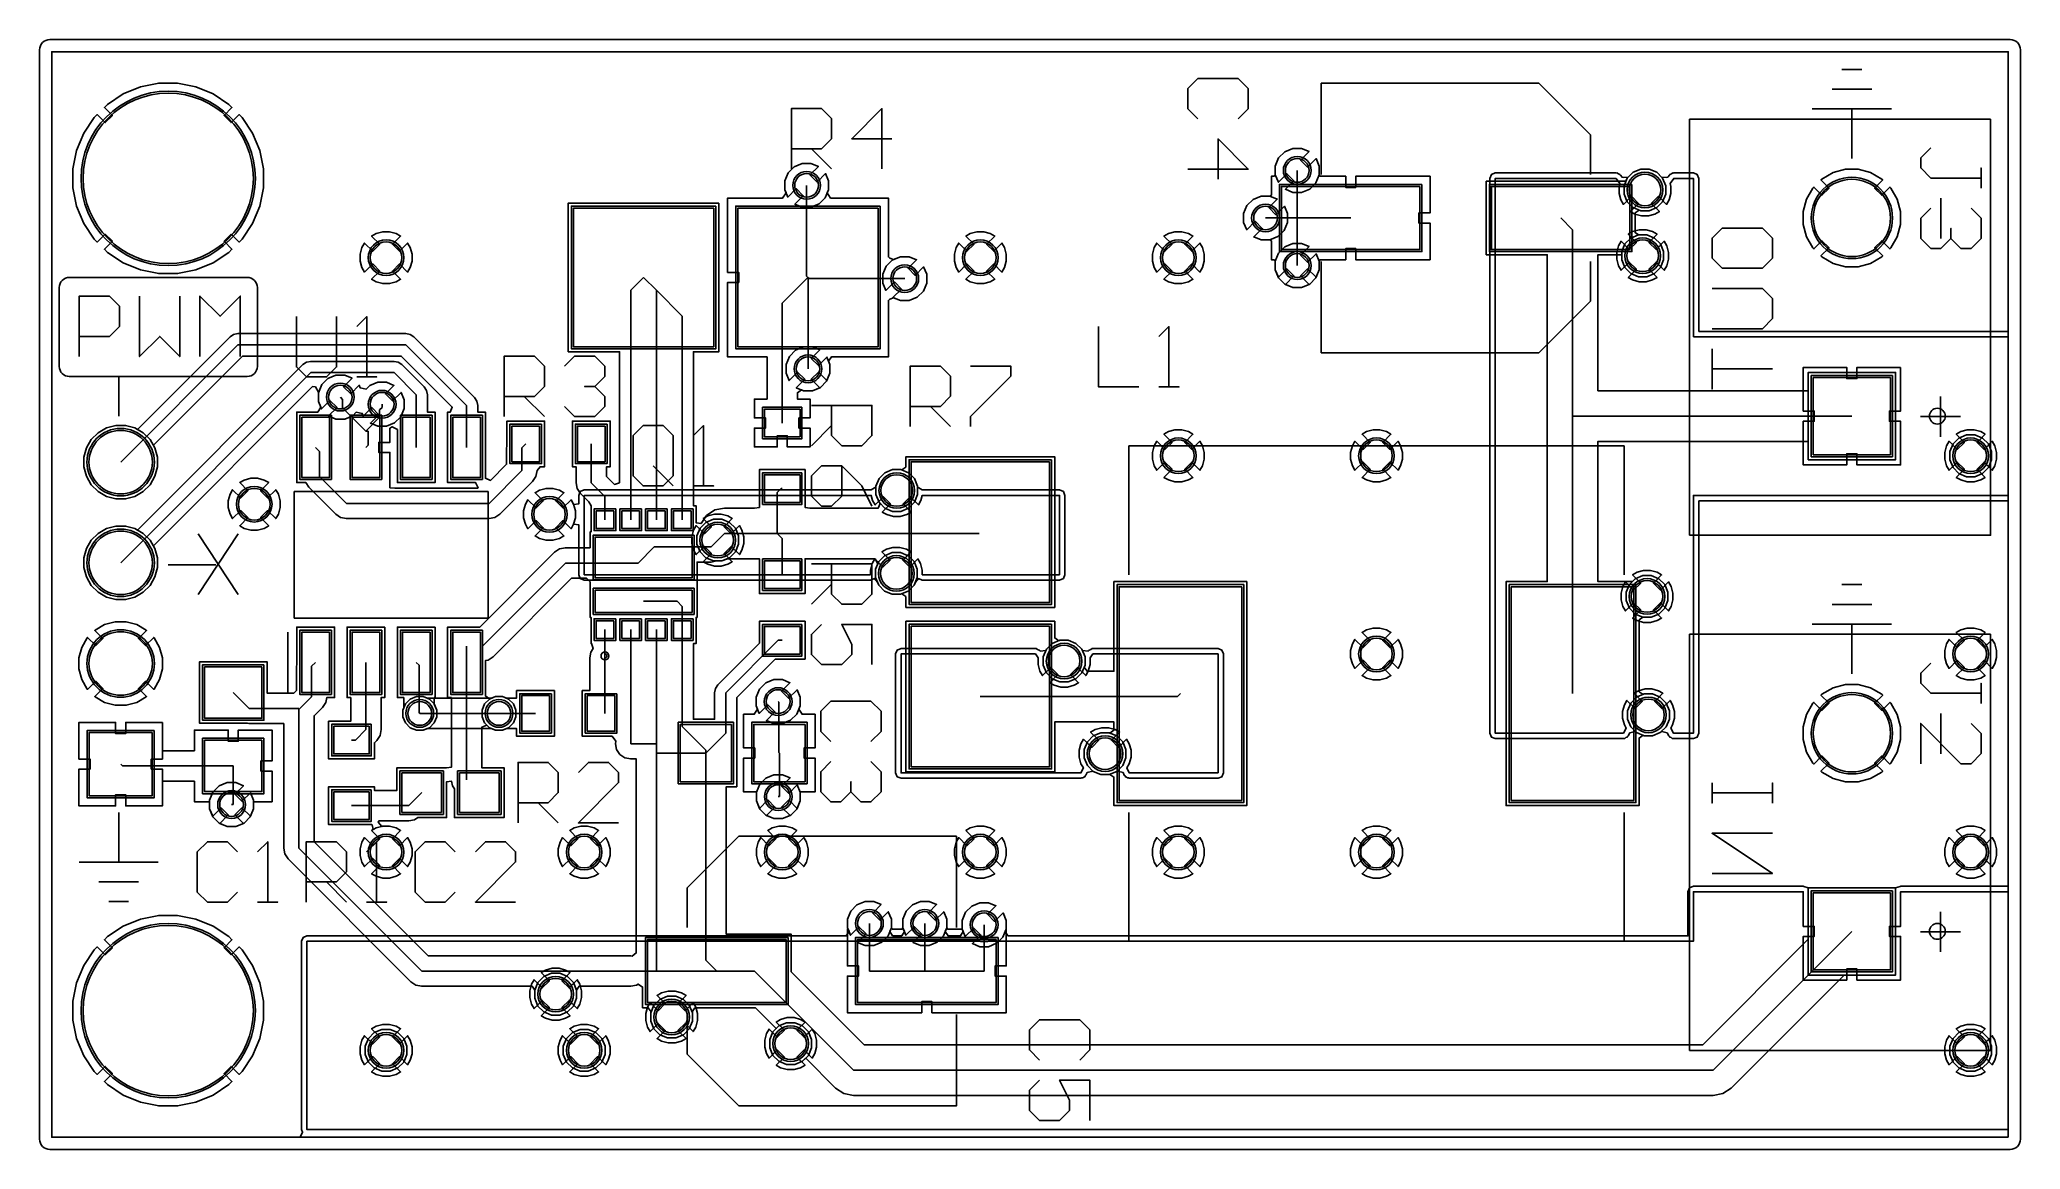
# Model space of a CAD drawing. Extents: x 3 to 4.97, y 3.05 to 4.15.
import ezdxf

# ---------------------------------------------------------------- set-up
doc = ezdxf.new("R2010")
doc.units = 0
doc.layers.get('0').update_dxf_attribs({"linetype": 'CONTINUOUS'})
for name, color, linetype in [('pcb1_copper_signal_1', 1, 'CONTINUOUS'), ('pcb1_copper_signal_2', 1, 'CONTINUOUS'), ('pcb1_copper_signal_bot', 5, 'CONTINUOUS'), ('pcb1_copper_signal_top', 1, 'CONTINUOUS'), ('pcb1_legend_bot', 1, 'CONTINUOUS'), ('pcb1_legend_top', 2, 'CONTINUOUS'), ('pcb1_paste_top', 8, 'CONTINUOUS'), ('pcb1_profile', 1, 'CONTINUOUS'), ('pcb1_soldermask_bot', 6, 'CONTINUOUS'), ('pcb1_soldermask_top', 1, 'CONTINUOUS')]:
    doc.layers.add(name, color=color, linetype=linetype)

# ---------------------------------------------------------------- blocks, each defined once
blk = doc.blocks.new('D14')
blk.add_lwpolyline([(0.0177, 0.0137), (-0.0177, 0.0137), (-0.0177, -0.0137), (0.0177, -0.0137)], close=True)
blk = doc.blocks.new('D15')
blk.add_lwpolyline([(0.0196, 0.0196), (-0.0196, 0.0196), (-0.0196, -0.0196), (0.0196, -0.0196)], close=True)
blk = doc.blocks.new('D16')
blk.add_lwpolyline([(0.0137, 0.0177), (-0.0137, 0.0177), (-0.0137, -0.0177), (0.0137, -0.0177)], close=True)
blk = doc.blocks.new('D17')
blk.add_lwpolyline([(0.0698, 0.0688), (-0.0698, 0.0688), (-0.0698, -0.0688), (0.0698, -0.0688)], close=True)
blk = doc.blocks.new('D18')
blk.add_lwpolyline([(0.0688, 0.0698), (-0.0688, 0.0698), (-0.0688, -0.0698), (0.0688, -0.0698)], close=True)
blk = doc.blocks.new('D19')
blk.add_lwpolyline([(0.0255, 0.0285), (-0.0255, 0.0285), (-0.0255, -0.0285), (0.0255, -0.0285)], close=True)
blk = doc.blocks.new('D20')
blk.add_lwpolyline([(0.0088, 0.0088), (-0.0088, 0.0088), (-0.0088, -0.0088), (0.0088, -0.0088)], close=True)
blk = doc.blocks.new('D21')
blk.add_lwpolyline([(0.0482, 0.0203), (-0.0482, 0.0203), (-0.0482, -0.0203), (0.0482, -0.0203)], close=True)
blk = doc.blocks.new('D22')
blk.add_lwpolyline([(0.0482, 0.011), (-0.0482, 0.011), (-0.0482, -0.011), (0.0482, -0.011)], close=True)
blk = doc.blocks.new('D23')
blk.add_lwpolyline([(0.0285, 0.0255), (-0.0285, 0.0255), (-0.0285, -0.0255), (0.0285, -0.0255)], close=True)
blk = doc.blocks.new('D24')
blk.add_lwpolyline([(0.0137, 0.03), (-0.0137, 0.03), (-0.0137, -0.03), (0.0137, -0.03)], close=True)
blk = doc.blocks.new('D25')
blk.add_lwpolyline([(0.0688, 0.0314), (-0.0688, 0.0314), (-0.0688, -0.0314), (0.0688, -0.0314)], close=True)
blk = doc.blocks.new('D26')
blk.add_lwpolyline([(0.061, 0.1062), (-0.061, 0.1062), (-0.061, -0.1062), (0.061, -0.1062)], close=True)
blk = doc.blocks.new('D27')
blk.add_lwpolyline([(0.0196, 0.0157), (-0.0196, 0.0157), (-0.0196, -0.0157), (0.0196, -0.0157)], close=True)
blk = doc.blocks.new('D28')
blk.add_lwpolyline([(0.0216, 0.0216), (-0.0216, 0.0216), (-0.0216, -0.0216), (0.0216, -0.0216)], close=True)
blk = doc.blocks.new('D29')
blk.add_lwpolyline([(0.0157, 0.0196), (-0.0157, 0.0196), (-0.0157, -0.0196), (0.0157, -0.0196)], close=True)
blk = doc.blocks.new('D30')
blk.add_lwpolyline([(0.0718, 0.0708), (-0.0718, 0.0708), (-0.0718, -0.0708), (0.0718, -0.0708)], close=True)
blk = doc.blocks.new('D31')
blk.add_lwpolyline([(0.0708, 0.0718), (-0.0708, 0.0718), (-0.0708, -0.0718), (0.0708, -0.0718)], close=True)
blk = doc.blocks.new('D32')
blk.add_lwpolyline([(0.0275, 0.0305), (-0.0275, 0.0305), (-0.0275, -0.0305), (0.0275, -0.0305)], close=True)
blk = doc.blocks.new('D33')
blk.add_lwpolyline([(0.0108, 0.0108), (-0.0108, 0.0108), (-0.0108, -0.0108), (0.0108, -0.0108)], close=True)
blk = doc.blocks.new('D34')
blk.add_lwpolyline([(0.0501, 0.0223), (-0.0501, 0.0223), (-0.0501, -0.0223), (0.0501, -0.0223)], close=True)
blk = doc.blocks.new('D35')
blk.add_lwpolyline([(0.0501, 0.013), (-0.0501, 0.013), (-0.0501, -0.013), (0.0501, -0.013)], close=True)
blk = doc.blocks.new('D36')
blk.add_lwpolyline([(0.0305, 0.0275), (-0.0305, 0.0275), (-0.0305, -0.0275), (0.0305, -0.0275)], close=True)
blk = doc.blocks.new('D37')
blk.add_lwpolyline([(0.0157, 0.0319), (-0.0157, 0.0319), (-0.0157, -0.0319), (0.0157, -0.0319)], close=True)
blk = doc.blocks.new('D38')
blk.add_lwpolyline([(0.0708, 0.0334), (-0.0708, 0.0334), (-0.0708, -0.0334), (0.0708, -0.0334)], close=True)
blk = doc.blocks.new('D39')
blk.add_lwpolyline([(0.0629, 0.1082), (-0.0629, 0.1082), (-0.0629, -0.1082), (0.0629, -0.1082)], close=True)
blk = doc.blocks.new('D40')
blk.add_circle((0, 0), 0.0335)
blk = doc.blocks.new('D41')
blk.add_lwpolyline([(0.0334, 0.0334), (-0.0334, 0.0334), (-0.0334, -0.0334), (0.0334, -0.0334)], close=True)
blk = doc.blocks.new('D42')
blk.add_circle((0, 0), 0.0404)
blk = doc.blocks.new('D43')
blk.add_lwpolyline([(0.0403, 0.0403), (-0.0403, 0.0403), (-0.0403, -0.0403), (0.0403, -0.0403)], close=True)
blk = doc.blocks.new('D44')
blk.add_circle((0, 0), 0.0138)
blk = doc.blocks.new('D45')
blk.add_circle((0, 0), 0.0177)
blk = doc.blocks.new('D46')
blk.add_circle((0, 0), 0.0866)
blk = doc.blocks.new('D50')
blk.add_circle((0, 0), 0.0315)
blk = doc.blocks.new('D51')
blk.add_lwpolyline([(0.0314, 0.0314), (-0.0314, 0.0314), (-0.0314, -0.0314), (0.0314, -0.0314)], close=True)
blk = doc.blocks.new('D52')
blk.add_circle((0, 0), 0.0384)
blk = doc.blocks.new('D53')
blk.add_lwpolyline([(0.0383, 0.0383), (-0.0383, 0.0383), (-0.0383, -0.0383), (0.0383, -0.0383)], close=True)
blk = doc.blocks.new('D54')
blk.add_circle((0, 0), 0.0118)
blk = doc.blocks.new('D55')
blk.add_circle((0, 0), 0.0157)
blk = doc.blocks.new('D56')
blk.add_circle((0, 0), 0.0846)

msp = doc.modelspace()

# ---------------------------------------------------------------- linework, layer by layer
at = {"layer": 'pcb1_copper_signal_1', "color": 1}
for points in [[(4.958587, 3.063224), (3.014169, 3.063224), (3.014169, 4.1415), (4.958587, 4.1415), (4.958587, 3.063224)], [(3.139244, 4.110394), (3.120598, 4.110394), (3.102315, 4.106756), (3.085091, 4.099622), (3.069587, 4.089264), (3.066531, 4.086209), (3.074469, 4.078272), (3.067398, 4.071201), (3.059461, 4.079138), (3.056406, 4.076083), (3.046047, 4.060579), (3.038913, 4.043354), (3.035276, 4.025071), (3.035276, 4.006425), (3.038913, 3.988142), (3.046047, 3.970917), (3.056406, 3.955413), (3.059461, 3.952358), (3.067398, 3.960295), (3.074469, 3.953224), (3.066531, 3.945287), (3.069587, 3.942232), (3.085091, 3.931874), (3.102315, 3.92474), (3.120598, 3.921102), (3.139244, 3.921102), (3.157528, 3.92474), (3.174752, 3.931874), (3.190256, 3.942232), (3.193311, 3.945287), (3.185374, 3.953224), (3.192445, 3.960295), (3.200382, 3.952358), (3.203437, 3.955413), (3.213795, 3.970917), (3.220929, 3.988142), (3.224567, 4.006425), (3.224567, 4.025071), (3.220929, 4.043354), (3.213795, 4.060579), (3.203437, 4.076083), (3.200382, 4.079138), (3.192445, 4.071201), (3.185374, 4.078272), (3.193311, 4.086209), (3.190256, 4.089264), (3.174752, 4.099622), (3.157528, 4.106756), (3.139244, 4.110394)], [(4.256307, 4.045433), (4.24763, 4.045433), (4.239614, 4.042114), (4.233476, 4.035976), (4.230157, 4.027961), (4.230157, 4.019283), (4.233205, 4.011929), (4.241626, 4.02035), (4.248697, 4.01328), (4.240276, 4.004858), (4.24763, 4.001811), (4.256307, 4.001811), (4.264323, 4.00513), (4.270461, 4.011268), (4.27378, 4.019283), (4.27378, 4.027961), (4.270732, 4.035315), (4.262311, 4.026894), (4.25524, 4.033965), (4.263661, 4.042386), (4.256307, 4.045433)], [(3.768724, 4.030614), (3.760047, 4.030614), (3.752031, 4.027295), (3.745894, 4.021157), (3.742575, 4.013142), (3.742575, 4.004465), (3.745618, 3.99711), (3.754043, 4.005531), (3.761114, 3.998461), (3.752693, 3.990039), (3.760047, 3.986992), (3.768724, 3.986992), (3.77674, 3.990311), (3.782874, 3.996449), (3.786197, 4.004465), (3.786197, 4.013142), (3.78315, 4.020496), (3.774728, 4.012075), (3.767657, 4.019146), (3.776079, 4.027567), (3.768724, 4.030614)], [(4.60163, 4.025), (4.593374, 4.025), (4.585748, 4.021839), (4.579913, 4.016004), (4.576756, 4.008378), (4.576756, 4.000122), (4.579913, 3.9925), (4.585748, 3.986661), (4.593374, 3.983504), (4.60163, 3.983504), (4.609256, 3.986661), (4.615091, 3.9925), (4.618252, 4.000122), (4.618252, 4.008378), (4.615091, 4.016004), (4.609256, 4.021839), (4.60163, 4.025)], [(4.80952, 4.024764), (4.79678, 4.024764), (4.784472, 4.021465), (4.773441, 4.015098), (4.772472, 4.014126), (4.780531, 4.006067), (4.773461, 3.998996), (4.765402, 4.007055), (4.764433, 4.006087), (4.758063, 3.995055), (4.754764, 3.982748), (4.754764, 3.970008), (4.758063, 3.957701), (4.764433, 3.946669), (4.765402, 3.945701), (4.773461, 3.95376), (4.780531, 3.946689), (4.772472, 3.93863), (4.773441, 3.937661), (4.784472, 3.931291), (4.79678, 3.927992), (4.80952, 3.927992), (4.821827, 3.931291), (4.832858, 3.937661), (4.833827, 3.93863), (4.825768, 3.946689), (4.832839, 3.95376), (4.840898, 3.945701), (4.841866, 3.946669), (4.848236, 3.957701), (4.851535, 3.970008), (4.851535, 3.982748), (4.848236, 3.995055), (4.841866, 4.006087), (4.840898, 4.007055), (4.832839, 3.998996), (4.825768, 4.006067), (4.833827, 4.014126), (4.832858, 4.015098), (4.821827, 4.021465), (4.80952, 4.024764)], [(4.224811, 3.998189), (4.216134, 3.998189), (4.208118, 3.99487), (4.20198, 3.988732), (4.198661, 3.980717), (4.198661, 3.972039), (4.201709, 3.964685), (4.21013, 3.973106), (4.217201, 3.966035), (4.20878, 3.957614), (4.216134, 3.954567), (4.224811, 3.954567), (4.232827, 3.957886), (4.238965, 3.964024), (4.242283, 3.972039), (4.242283, 3.980717), (4.239236, 3.988071), (4.230815, 3.97965), (4.223744, 3.98672), (4.232165, 3.995142), (4.224811, 3.998189)], [(3.349846, 3.962756), (3.343067, 3.962756), (3.33652, 3.961), (3.332091, 3.958445), (3.340193, 3.950343), (3.333122, 3.943272), (3.32502, 3.951374), (3.322465, 3.946945), (3.320709, 3.940398), (3.320709, 3.933618), (3.322465, 3.927071), (3.32502, 3.922642), (3.333122, 3.930744), (3.340193, 3.923673), (3.332091, 3.915571), (3.33652, 3.913016), (3.343067, 3.91126), (3.349846, 3.91126), (3.356394, 3.913016), (3.360823, 3.915571), (3.35272, 3.923673), (3.359791, 3.930744), (3.367894, 3.922642), (3.370449, 3.927071), (3.372205, 3.933618), (3.372205, 3.940398), (3.370449, 3.946945), (3.367894, 3.951374), (3.359791, 3.943272), (3.35272, 3.950343), (3.360823, 3.958445), (3.356394, 3.961), (3.349846, 3.962756)], [(3.940398, 3.962756), (3.933618, 3.962756), (3.927071, 3.961), (3.922642, 3.958445), (3.930744, 3.950343), (3.923673, 3.943272), (3.915571, 3.951374), (3.913016, 3.946945), (3.91126, 3.940398), (3.91126, 3.933618), (3.913016, 3.927071), (3.915571, 3.922642), (3.923673, 3.930744), (3.930744, 3.923673), (3.922642, 3.915571), (3.927071, 3.913016), (3.933618, 3.91126), (3.940398, 3.91126), (3.946945, 3.913016), (3.951374, 3.915571), (3.943272, 3.923673), (3.950343, 3.930744), (3.958445, 3.922642), (3.961, 3.927071), (3.962756, 3.933618), (3.962756, 3.940398), (3.961, 3.946945), (3.958445, 3.951374), (3.950343, 3.943272), (3.943272, 3.950343), (3.951374, 3.958445), (3.946945, 3.961), (3.940398, 3.962756)], [(4.137248, 3.962756), (4.130469, 3.962756), (4.123921, 3.961), (4.119492, 3.958445), (4.127594, 3.950343), (4.120524, 3.943272), (4.112421, 3.951374), (4.109866, 3.946945), (4.10811, 3.940398), (4.10811, 3.933618), (4.109866, 3.927071), (4.112421, 3.922642), (4.120524, 3.930744), (4.127594, 3.923673), (4.119492, 3.915571), (4.123921, 3.913016), (4.130469, 3.91126), (4.137248, 3.91126), (4.143795, 3.913016), (4.148224, 3.915571), (4.140122, 3.923673), (4.147193, 3.930744), (4.155295, 3.922642), (4.15785, 3.927071), (4.159606, 3.933618), (4.159606, 3.940398), (4.15785, 3.946945), (4.155295, 3.951374), (4.147193, 3.943272), (4.140122, 3.950343), (4.148224, 3.958445), (4.143795, 3.961), (4.137248, 3.962756)], [(4.599374, 3.959579), (4.591118, 3.959579), (4.583496, 3.956421), (4.577657, 3.950583), (4.5745, 3.942961), (4.5745, 3.934705), (4.577657, 3.927079), (4.583496, 3.921244), (4.591118, 3.918083), (4.599374, 3.918083), (4.607, 3.921244), (4.612835, 3.927079), (4.615996, 3.934705), (4.615996, 3.942961), (4.612835, 3.950583), (4.607, 3.956421), (4.599374, 3.959579)], [(3.866244, 3.937937), (3.857567, 3.937937), (3.849551, 3.934618), (3.843413, 3.928484), (3.840094, 3.920465), (3.840094, 3.911787), (3.843142, 3.904433), (3.851563, 3.912858), (3.858634, 3.905783), (3.850213, 3.897362), (3.857567, 3.894315), (3.866244, 3.894315), (3.87426, 3.897638), (3.880394, 3.903772), (3.883717, 3.911787), (3.883717, 3.920465), (3.880669, 3.927819), (3.872248, 3.919398), (3.865177, 3.926469), (3.873598, 3.934894), (3.866244, 3.937937)], [(4.256307, 3.950945), (4.24763, 3.950945), (4.239614, 3.947626), (4.233476, 3.941488), (4.230157, 3.933472), (4.230157, 3.924795), (4.233205, 3.917441), (4.241626, 3.925862), (4.248697, 3.918791), (4.240276, 3.91037), (4.24763, 3.907323), (4.256307, 3.907323), (4.264323, 3.910642), (4.270461, 3.91678), (4.27378, 3.924795), (4.27378, 3.933472), (4.270732, 3.940827), (4.262311, 3.932406), (4.25524, 3.939476), (4.263661, 3.947898), (4.256307, 3.950945)], [(3.77011, 3.848339), (3.761433, 3.848339), (3.753413, 3.84502), (3.74728, 3.838882), (3.743961, 3.830866), (3.743961, 3.822189), (3.747004, 3.814835), (3.755429, 3.823256), (3.7625, 3.816185), (3.754079, 3.807764), (3.761433, 3.804717), (3.77011, 3.804717), (3.778126, 3.808039), (3.78426, 3.814173), (3.787583, 3.822189), (3.787583, 3.830866), (3.784535, 3.83822), (3.776114, 3.829799), (3.769043, 3.83687), (3.777465, 3.845291), (3.77011, 3.848339)], [(3.305331, 3.820276), (3.296654, 3.820276), (3.288638, 3.816953), (3.2825, 3.810819), (3.279181, 3.802803), (3.279181, 3.794126), (3.282228, 3.786772), (3.29065, 3.795193), (3.29772, 3.788122), (3.289299, 3.779701), (3.296654, 3.776654), (3.305331, 3.776654), (3.313346, 3.779972), (3.316783, 3.783409), (3.322681, 3.782236), (3.323756, 3.779646), (3.332177, 3.788067), (3.339248, 3.780996), (3.330827, 3.772575), (3.338181, 3.769528), (3.346858, 3.769528), (3.354874, 3.772846), (3.361012, 3.778984), (3.364331, 3.787), (3.364331, 3.795677), (3.361283, 3.803031), (3.352862, 3.79461), (3.345791, 3.801681), (3.354213, 3.810102), (3.346858, 3.81315), (3.338181, 3.81315), (3.330165, 3.809831), (3.326728, 3.806394), (3.320831, 3.807567), (3.319756, 3.810157), (3.311335, 3.801736), (3.304264, 3.808807), (3.312685, 3.817228), (3.305331, 3.820276)], [(4.846535, 3.822913), (4.759764, 3.822913), (4.759764, 3.736142), (4.846535, 3.736142), (4.846535, 3.822913)], [(3.08748, 3.770354), (3.077874, 3.770354), (3.068591, 3.767866), (3.060268, 3.763063), (3.053472, 3.756268), (3.048669, 3.747945), (3.046181, 3.738661), (3.046181, 3.729055), (3.048669, 3.719772), (3.053472, 3.711449), (3.060268, 3.704654), (3.068591, 3.69985), (3.077874, 3.697362), (3.08748, 3.697362), (3.096764, 3.69985), (3.105087, 3.704654), (3.111882, 3.711449), (3.116685, 3.719772), (3.119173, 3.729055), (3.119173, 3.738661), (3.116685, 3.747945), (3.111882, 3.756268), (3.105087, 3.763063), (3.096764, 3.767866), (3.08748, 3.770354)], [(4.137248, 3.765906), (4.130469, 3.765906), (4.123921, 3.76415), (4.119492, 3.761594), (4.127594, 3.753492), (4.120524, 3.746421), (4.112421, 3.754524), (4.109866, 3.750094), (4.10811, 3.743547), (4.10811, 3.736768), (4.109866, 3.73022), (4.112421, 3.725791), (4.120524, 3.733894), (4.127594, 3.726823), (4.119492, 3.71872), (4.123921, 3.716165), (4.130469, 3.714409), (4.137248, 3.714409), (4.143795, 3.716165), (4.148224, 3.71872), (4.140122, 3.726823), (4.147193, 3.733894), (4.155295, 3.725791), (4.15785, 3.73022), (4.159606, 3.736768), (4.159606, 3.743547), (4.15785, 3.750094), (4.155295, 3.754524), (4.147193, 3.746421), (4.140122, 3.753492), (4.148224, 3.761594), (4.143795, 3.76415), (4.137248, 3.765906)], [(4.334098, 3.765906), (4.327319, 3.765906), (4.320772, 3.76415), (4.316343, 3.761594), (4.324445, 3.753492), (4.317374, 3.746421), (4.309272, 3.754524), (4.306717, 3.750094), (4.304961, 3.743547), (4.304961, 3.736768), (4.306717, 3.73022), (4.309272, 3.725791), (4.317374, 3.733894), (4.324445, 3.726823), (4.316343, 3.71872), (4.320772, 3.716165), (4.327319, 3.714409), (4.334098, 3.714409), (4.340646, 3.716165), (4.345075, 3.71872), (4.336972, 3.726823), (4.344043, 3.733894), (4.352146, 3.725791), (4.354701, 3.73022), (4.356457, 3.736768), (4.356457, 3.743547), (4.354701, 3.750094), (4.352146, 3.754524), (4.344043, 3.746421), (4.336972, 3.753492), (4.345075, 3.761594), (4.340646, 3.76415), (4.334098, 3.765906)], [(4.92465, 3.765906), (4.91787, 3.765906), (4.911323, 3.76415), (4.906894, 3.761594), (4.914996, 3.753492), (4.907925, 3.746421), (4.899823, 3.754524), (4.897268, 3.750094), (4.895512, 3.743547), (4.895512, 3.736768), (4.897268, 3.73022), (4.899823, 3.725791), (4.907925, 3.733894), (4.914996, 3.726823), (4.906894, 3.71872), (4.911323, 3.716165), (4.91787, 3.714409), (4.92465, 3.714409), (4.931197, 3.716165), (4.935626, 3.71872), (4.927524, 3.726823), (4.934594, 3.733894), (4.942697, 3.725791), (4.945252, 3.73022), (4.947008, 3.736768), (4.947008, 3.743547), (4.945252, 3.750094), (4.942697, 3.754524), (4.934594, 3.746421), (4.927524, 3.753492), (4.935626, 3.761594), (4.931197, 3.76415), (4.92465, 3.765906)], [(3.858114, 3.726433), (3.849862, 3.726433), (3.842236, 3.723276), (3.836398, 3.717437), (3.83324, 3.709811), (3.83324, 3.701559), (3.836398, 3.693933), (3.842236, 3.688094), (3.849862, 3.684937), (3.858114, 3.684937), (3.86574, 3.688094), (3.871579, 3.693933), (3.874736, 3.701559), (3.874736, 3.709811), (3.871579, 3.717437), (3.86574, 3.723276), (3.858114, 3.726433)], [(3.218787, 3.717807), (3.212008, 3.717807), (3.205457, 3.716051), (3.201031, 3.713496), (3.209134, 3.705394), (3.202063, 3.698323), (3.193961, 3.706425), (3.191406, 3.701996), (3.18965, 3.695449), (3.18965, 3.688669), (3.191406, 3.682122), (3.193961, 3.677693), (3.202063, 3.685795), (3.209134, 3.678724), (3.201031, 3.670622), (3.205457, 3.668067), (3.212008, 3.666311), (3.218787, 3.666311), (3.225335, 3.668067), (3.229764, 3.670622), (3.221661, 3.678724), (3.228732, 3.685795), (3.236835, 3.677693), (3.23939, 3.682122), (3.241146, 3.688669), (3.241146, 3.695449), (3.23939, 3.701996), (3.236835, 3.706425), (3.228732, 3.698323), (3.221661, 3.705394), (3.229764, 3.713496), (3.225335, 3.716051), (3.218787, 3.717807)], [(3.512224, 3.707787), (3.505445, 3.707787), (3.498898, 3.706031), (3.494469, 3.703476), (3.502571, 3.695374), (3.4955, 3.688303), (3.487398, 3.696406), (3.484843, 3.691976), (3.483087, 3.685429), (3.483087, 3.67865), (3.484843, 3.672102), (3.487398, 3.667673), (3.4955, 3.675776), (3.502571, 3.668705), (3.494469, 3.660602), (3.498898, 3.658047), (3.505445, 3.656291), (3.512224, 3.656291), (3.518776, 3.658047), (3.523201, 3.660602), (3.515098, 3.668705), (3.522173, 3.675776), (3.530272, 3.667673), (3.532827, 3.672102), (3.534583, 3.67865), (3.534583, 3.685429), (3.532827, 3.691976), (3.530272, 3.696406), (3.522173, 3.688303), (3.515098, 3.695374), (3.523201, 3.703476), (3.518776, 3.706031), (3.512224, 3.707787)], [(3.08748, 3.670354), (3.077874, 3.670354), (3.068591, 3.667866), (3.060268, 3.663063), (3.053472, 3.656268), (3.048669, 3.647945), (3.046181, 3.638661), (3.046181, 3.629055), (3.048669, 3.619772), (3.053472, 3.611449), (3.060268, 3.604654), (3.068591, 3.59985), (3.077874, 3.597362), (3.08748, 3.597362), (3.096764, 3.59985), (3.105087, 3.604654), (3.111882, 3.611449), (3.116685, 3.619772), (3.119173, 3.629055), (3.119173, 3.638661), (3.116685, 3.647945), (3.111882, 3.656268), (3.105087, 3.663063), (3.096764, 3.667866), (3.08748, 3.670354)], [(3.680205, 3.677142), (3.671949, 3.677142), (3.664323, 3.67398), (3.658488, 3.668146), (3.655331, 3.66052), (3.655331, 3.652264), (3.658488, 3.644638), (3.664323, 3.638803), (3.671949, 3.635646), (3.680205, 3.635646), (3.687831, 3.638803), (3.693665, 3.644638), (3.696827, 3.652264), (3.696827, 3.66052), (3.693665, 3.668146), (3.687831, 3.67398), (3.680205, 3.677142)], [(3.857736, 3.644031), (3.84948, 3.644031), (3.841854, 3.640874), (3.83602, 3.635035), (3.832862, 3.627409), (3.832862, 3.619157), (3.83602, 3.611531), (3.841854, 3.605693), (3.84948, 3.602535), (3.857736, 3.602535), (3.865362, 3.605693), (3.871197, 3.611531), (3.874358, 3.619157), (3.874358, 3.627409), (3.871197, 3.635035), (3.865362, 3.640874), (3.857736, 3.644031)], [(4.60376, 3.621181), (4.595508, 3.621181), (4.587882, 3.61802), (4.582043, 3.612185), (4.578886, 3.604559), (4.578886, 3.596303), (4.582043, 3.588677), (4.587882, 3.582843), (4.595508, 3.579685), (4.60376, 3.579685), (4.611386, 3.582843), (4.617224, 3.588677), (4.620382, 3.596303), (4.620382, 3.604559), (4.617224, 3.612185), (4.611386, 3.61802), (4.60376, 3.621181)], [(3.088142, 3.575354), (3.077213, 3.575354), (3.066661, 3.572528), (3.057197, 3.567063), (3.05687, 3.566736), (3.064984, 3.558622), (3.057913, 3.551551), (3.049799, 3.559665), (3.049472, 3.559339), (3.044008, 3.549874), (3.041181, 3.539323), (3.041181, 3.528394), (3.044008, 3.517843), (3.049472, 3.508378), (3.049799, 3.508051), (3.057913, 3.516165), (3.064984, 3.509094), (3.05687, 3.50098), (3.057197, 3.500654), (3.066661, 3.495189), (3.077213, 3.492362), (3.088142, 3.492362), (3.098693, 3.495189), (3.108157, 3.500654), (3.108484, 3.50098), (3.10037, 3.509094), (3.107441, 3.516165), (3.115555, 3.508051), (3.115882, 3.508378), (3.121346, 3.517843), (3.124173, 3.528394), (3.124173, 3.539323), (3.121346, 3.549874), (3.115882, 3.559339), (3.115555, 3.559665), (3.107441, 3.551551), (3.10037, 3.558622), (3.108484, 3.566736), (3.108157, 3.567063), (3.098693, 3.572528), (3.088142, 3.575354)], [(4.334098, 3.569055), (4.327319, 3.569055), (4.320772, 3.567299), (4.316343, 3.564744), (4.324445, 3.556642), (4.317374, 3.549571), (4.309272, 3.557673), (4.306717, 3.553244), (4.304961, 3.546697), (4.304961, 3.539917), (4.306717, 3.53337), (4.309272, 3.528941), (4.317374, 3.537043), (4.324445, 3.529972), (4.316343, 3.52187), (4.320772, 3.519315), (4.327319, 3.517559), (4.334098, 3.517559), (4.340646, 3.519315), (4.345075, 3.52187), (4.336972, 3.529972), (4.344043, 3.537043), (4.352146, 3.528941), (4.354701, 3.53337), (4.356457, 3.539917), (4.356457, 3.546697), (4.354701, 3.553244), (4.352146, 3.557673), (4.344043, 3.549571), (4.336972, 3.556642), (4.345075, 3.564744), (4.340646, 3.567299), (4.334098, 3.569055)], [(4.92465, 3.569055), (4.91787, 3.569055), (4.911323, 3.567299), (4.906894, 3.564744), (4.914996, 3.556642), (4.907925, 3.549571), (4.899823, 3.557673), (4.897268, 3.553244), (4.895512, 3.546697), (4.895512, 3.539917), (4.897268, 3.53337), (4.899823, 3.528941), (4.907925, 3.537043), (4.914996, 3.529972), (4.906894, 3.52187), (4.911323, 3.519315), (4.91787, 3.517559), (4.92465, 3.517559), (4.931197, 3.519315), (4.935626, 3.52187), (4.927524, 3.529972), (4.934594, 3.537043), (4.942697, 3.528941), (4.945252, 3.53337), (4.947008, 3.539917), (4.947008, 3.546697), (4.945252, 3.553244), (4.942697, 3.557673), (4.934594, 3.549571), (4.927524, 3.556642), (4.935626, 3.564744), (4.931197, 3.567299), (4.92465, 3.569055)], [(4.024433, 3.556965), (4.016181, 3.556965), (4.008555, 3.553803), (4.002717, 3.547969), (3.999559, 3.540343), (3.999559, 3.532091), (4.002717, 3.524465), (4.008555, 3.518626), (4.016181, 3.515469), (4.024433, 3.515469), (4.032059, 3.518626), (4.037898, 3.524465), (4.041055, 3.532091), (4.041055, 3.540343), (4.037898, 3.547969), (4.032059, 3.553803), (4.024433, 3.556965)], [(3.740441, 3.517807), (3.731764, 3.517807), (3.723748, 3.514484), (3.71761, 3.50835), (3.714291, 3.500335), (3.714291, 3.491657), (3.717335, 3.484303), (3.72576, 3.492724), (3.732831, 3.485654), (3.724409, 3.477228), (3.731764, 3.474185), (3.740441, 3.474185), (3.748457, 3.477504), (3.754591, 3.483642), (3.757913, 3.491657), (3.757913, 3.500335), (3.754866, 3.507689), (3.746445, 3.499268), (3.73937, 3.506339), (3.747795, 3.51476), (3.740441, 3.517807)], [(4.80952, 3.512953), (4.79678, 3.512953), (4.784472, 3.509654), (4.773441, 3.503283), (4.772472, 3.502315), (4.780531, 3.494256), (4.773461, 3.487185), (4.765402, 3.495244), (4.764433, 3.494276), (4.758063, 3.483244), (4.754764, 3.470937), (4.754764, 3.458197), (4.758063, 3.44589), (4.764433, 3.434858), (4.765402, 3.43389), (4.773461, 3.441949), (4.780531, 3.434878), (4.772472, 3.426819), (4.773441, 3.425846), (4.784472, 3.41948), (4.79678, 3.416181), (4.80952, 3.416181), (4.821827, 3.41948), (4.832858, 3.425846), (4.833827, 3.426819), (4.825768, 3.434878), (4.832839, 3.441949), (4.840898, 3.43389), (4.841866, 3.434858), (4.848236, 3.44589), (4.851535, 3.458197), (4.851535, 3.470937), (4.848236, 3.483244), (4.841866, 3.494276), (4.840898, 3.495244), (4.832839, 3.487185), (4.825768, 3.494256), (4.833827, 3.502315), (4.832858, 3.503283), (4.821827, 3.509654), (4.80952, 3.512953)], [(3.383264, 3.501063), (3.376579, 3.501063), (3.370398, 3.498504), (3.365669, 3.493776), (3.36311, 3.487594), (3.36311, 3.480909), (3.365669, 3.474728), (3.370398, 3.47), (3.376579, 3.467441), (3.383264, 3.467441), (3.389445, 3.47), (3.394173, 3.474728), (3.396732, 3.480909), (3.396732, 3.487594), (3.394173, 3.493776), (3.389445, 3.498504), (3.383264, 3.501063)], [(3.462004, 3.501063), (3.455319, 3.501063), (3.449138, 3.498504), (3.444409, 3.493776), (3.44185, 3.487594), (3.44185, 3.480909), (3.444409, 3.474728), (3.449138, 3.47), (3.455319, 3.467441), (3.462004, 3.467441), (3.468185, 3.47), (3.472913, 3.474728), (3.475472, 3.480909), (3.475472, 3.487594), (3.472913, 3.493776), (3.468185, 3.498504), (3.462004, 3.501063)], [(4.605157, 3.503531), (4.596902, 3.503531), (4.589276, 3.50037), (4.583441, 3.494535), (4.58028, 3.486909), (4.58028, 3.478657), (4.583441, 3.471031), (4.589276, 3.465193), (4.596902, 3.462035), (4.605157, 3.462035), (4.612783, 3.465193), (4.618618, 3.471031), (4.621776, 3.478657), (4.621776, 3.486909), (4.618618, 3.494535), (4.612783, 3.50037), (4.605157, 3.503531)], [(3.124173, 3.475354), (3.087677, 3.475354), (3.087677, 3.46428), (3.077677, 3.46428), (3.077677, 3.475354), (3.041181, 3.475354), (3.041181, 3.438858), (3.052256, 3.438858), (3.052256, 3.428858), (3.041181, 3.428858), (3.041181, 3.392362), (3.077677, 3.392362), (3.077677, 3.403437), (3.087677, 3.403437), (3.087677, 3.392362), (3.124173, 3.392362), (3.124173, 3.428858), (3.113098, 3.428858), (3.113098, 3.438858), (3.124173, 3.438858), (3.124173, 3.475354)], [(4.065134, 3.464984), (4.056878, 3.464984), (4.049252, 3.461827), (4.043417, 3.455988), (4.04026, 3.448362), (4.04026, 3.44011), (4.043417, 3.432484), (4.049252, 3.426646), (4.056878, 3.423488), (4.065134, 3.423488), (4.07276, 3.426646), (4.078594, 3.432484), (4.081756, 3.44011), (4.081756, 3.448362), (4.078594, 3.455988), (4.07276, 3.461827), (4.065134, 3.464984)], [(3.197252, 3.415512), (3.188575, 3.415512), (3.180559, 3.412193), (3.174421, 3.406055), (3.171102, 3.398039), (3.171102, 3.389362), (3.17415, 3.382008), (3.182571, 3.390429), (3.189642, 3.383358), (3.18122, 3.374937), (3.188575, 3.37189), (3.197252, 3.37189), (3.205268, 3.375209), (3.211406, 3.381346), (3.214724, 3.389362), (3.214724, 3.398039), (3.211677, 3.405394), (3.203256, 3.396972), (3.196185, 3.404043), (3.204606, 3.412465), (3.197252, 3.415512)], [(3.740559, 3.423386), (3.731882, 3.423386), (3.723866, 3.420067), (3.717728, 3.413929), (3.714409, 3.405913), (3.714409, 3.397236), (3.717457, 3.389882), (3.725878, 3.398303), (3.732949, 3.391232), (3.724528, 3.382811), (3.731882, 3.379764), (3.740559, 3.379764), (3.748575, 3.383083), (3.754713, 3.38922), (3.758031, 3.397236), (3.758031, 3.405913), (3.754984, 3.413268), (3.746563, 3.404846), (3.739492, 3.411917), (3.747913, 3.420339), (3.740559, 3.423386)], [(3.349846, 3.372205), (3.343067, 3.372205), (3.33652, 3.370449), (3.332091, 3.367894), (3.340193, 3.359791), (3.333122, 3.35272), (3.32502, 3.360823), (3.322465, 3.356394), (3.320709, 3.349846), (3.320709, 3.343067), (3.322465, 3.33652), (3.32502, 3.332091), (3.333122, 3.340193), (3.340193, 3.333122), (3.332091, 3.32502), (3.33652, 3.322465), (3.343067, 3.320709), (3.349846, 3.320709), (3.356394, 3.322465), (3.360823, 3.32502), (3.35272, 3.333122), (3.359791, 3.340193), (3.367894, 3.332091), (3.370449, 3.33652), (3.372205, 3.343067), (3.372205, 3.349846), (3.370449, 3.356394), (3.367894, 3.360823), (3.359791, 3.35272), (3.35272, 3.359791), (3.360823, 3.367894), (3.356394, 3.370449), (3.349846, 3.372205)], [(3.546697, 3.372205), (3.539917, 3.372205), (3.53337, 3.370449), (3.528941, 3.367894), (3.537043, 3.359791), (3.529972, 3.35272), (3.52187, 3.360823), (3.519315, 3.356394), (3.517559, 3.349846), (3.517559, 3.343067), (3.519315, 3.33652), (3.52187, 3.332091), (3.529972, 3.340193), (3.537043, 3.333122), (3.528941, 3.32502), (3.53337, 3.322465), (3.539917, 3.320709), (3.546697, 3.320709), (3.553244, 3.322465), (3.557673, 3.32502), (3.549571, 3.333122), (3.556642, 3.340193), (3.564744, 3.332091), (3.567299, 3.33652), (3.569055, 3.343067), (3.569055, 3.349846), (3.567299, 3.356394), (3.564744, 3.360823), (3.556642, 3.35272), (3.549571, 3.359791), (3.557673, 3.367894), (3.553244, 3.370449), (3.546697, 3.372205)], [(3.743547, 3.372205), (3.736768, 3.372205), (3.73022, 3.370449), (3.725791, 3.367894), (3.733894, 3.359791), (3.726823, 3.35272), (3.71872, 3.360823), (3.716165, 3.356394), (3.714409, 3.349846), (3.714409, 3.343067), (3.716165, 3.33652), (3.71872, 3.332091), (3.726823, 3.340193), (3.733894, 3.333122), (3.725791, 3.32502), (3.73022, 3.322465), (3.736768, 3.320709), (3.743547, 3.320709), (3.750094, 3.322465), (3.754524, 3.32502), (3.746421, 3.333122), (3.753492, 3.340193), (3.761594, 3.332091), (3.76415, 3.33652), (3.765906, 3.343067), (3.765906, 3.349846), (3.76415, 3.356394), (3.761594, 3.360823), (3.753492, 3.35272), (3.746421, 3.359791), (3.754524, 3.367894), (3.750094, 3.370449), (3.743547, 3.372205)], [(3.940398, 3.372205), (3.933618, 3.372205), (3.927071, 3.370449), (3.922642, 3.367894), (3.930744, 3.359791), (3.923673, 3.35272), (3.915571, 3.360823), (3.913016, 3.356394), (3.91126, 3.349846), (3.91126, 3.343067), (3.913016, 3.33652), (3.915571, 3.332091), (3.923673, 3.340193), (3.930744, 3.333122), (3.922642, 3.32502), (3.927071, 3.322465), (3.933618, 3.320709), (3.940398, 3.320709), (3.946945, 3.322465), (3.951374, 3.32502), (3.943272, 3.333122), (3.950343, 3.340193), (3.958445, 3.332091), (3.961, 3.33652), (3.962756, 3.343067), (3.962756, 3.349846), (3.961, 3.356394), (3.958445, 3.360823), (3.950343, 3.35272), (3.943272, 3.359791), (3.951374, 3.367894), (3.946945, 3.370449), (3.940398, 3.372205)], [(4.137248, 3.372205), (4.130469, 3.372205), (4.123921, 3.370449), (4.119492, 3.367894), (4.127594, 3.359791), (4.120524, 3.35272), (4.112421, 3.360823), (4.109866, 3.356394), (4.10811, 3.349846), (4.10811, 3.343067), (4.109866, 3.33652), (4.112421, 3.332091), (4.120524, 3.340193), (4.127594, 3.333122), (4.119492, 3.32502), (4.123921, 3.322465), (4.130469, 3.320709), (4.137248, 3.320709), (4.143795, 3.322465), (4.148224, 3.32502), (4.140122, 3.333122), (4.147193, 3.340193), (4.155295, 3.332091), (4.15785, 3.33652), (4.159606, 3.343067), (4.159606, 3.349846), (4.15785, 3.356394), (4.155295, 3.360823), (4.147193, 3.35272), (4.140122, 3.359791), (4.148224, 3.367894), (4.143795, 3.370449), (4.137248, 3.372205)], [(4.334098, 3.372205), (4.327319, 3.372205), (4.320772, 3.370449), (4.316343, 3.367894), (4.324445, 3.359791), (4.317374, 3.35272), (4.309272, 3.360823), (4.306717, 3.356394), (4.304961, 3.349846), (4.304961, 3.343067), (4.306717, 3.33652), (4.309272, 3.332091), (4.317374, 3.340193), (4.324445, 3.333122), (4.316343, 3.32502), (4.320772, 3.322465), (4.327319, 3.320709), (4.334098, 3.320709), (4.340646, 3.322465), (4.345075, 3.32502), (4.336972, 3.333122), (4.344043, 3.340193), (4.352146, 3.332091), (4.354701, 3.33652), (4.356457, 3.343067), (4.356457, 3.349846), (4.354701, 3.356394), (4.352146, 3.360823), (4.344043, 3.35272), (4.336972, 3.359791), (4.345075, 3.367894), (4.340646, 3.370449), (4.334098, 3.372205)], [(4.92465, 3.372205), (4.91787, 3.372205), (4.911323, 3.370449), (4.906894, 3.367894), (4.914996, 3.359791), (4.907925, 3.35272), (4.899823, 3.360823), (4.897268, 3.356394), (4.895512, 3.349846), (4.895512, 3.343067), (4.897268, 3.33652), (4.899823, 3.332091), (4.907925, 3.340193), (4.914996, 3.333122), (4.906894, 3.32502), (4.911323, 3.322465), (4.91787, 3.320709), (4.92465, 3.320709), (4.931197, 3.322465), (4.935626, 3.32502), (4.927524, 3.333122), (4.934594, 3.340193), (4.942697, 3.332091), (4.945252, 3.33652), (4.947008, 3.343067), (4.947008, 3.349846), (4.945252, 3.356394), (4.942697, 3.360823), (4.934594, 3.35272), (4.927524, 3.359791), (4.935626, 3.367894), (4.931197, 3.370449), (4.92465, 3.372205)], [(4.846535, 3.311102), (4.759764, 3.311102), (4.759764, 3.224331), (4.846535, 3.224331), (4.846535, 3.311102)], [(3.83111, 3.297402), (3.822433, 3.297402), (3.814417, 3.294083), (3.80828, 3.287945), (3.804961, 3.279929), (3.804961, 3.271252), (3.808008, 3.263898), (3.816429, 3.272319), (3.8235, 3.265248), (3.815079, 3.256827), (3.822433, 3.25378), (3.83111, 3.25378), (3.839126, 3.257098), (3.845264, 3.263236), (3.848583, 3.271252), (3.848583, 3.279929), (3.845535, 3.287283), (3.837114, 3.278862), (3.830043, 3.285933), (3.838465, 3.294354), (3.83111, 3.297402)], [(3.886228, 3.297402), (3.877551, 3.297402), (3.869535, 3.294083), (3.863398, 3.287945), (3.860079, 3.279929), (3.860079, 3.271252), (3.863126, 3.263898), (3.871547, 3.272319), (3.878618, 3.265248), (3.870197, 3.256827), (3.877551, 3.25378), (3.886228, 3.25378), (3.894244, 3.257098), (3.900382, 3.263236), (3.903701, 3.271252), (3.903701, 3.279929), (3.900654, 3.287283), (3.892232, 3.278862), (3.885161, 3.285933), (3.893583, 3.294354), (3.886228, 3.297402)], [(3.945193, 3.29615), (3.936516, 3.29615), (3.9285, 3.292827), (3.922366, 3.286693), (3.919043, 3.278677), (3.919043, 3.27), (3.922091, 3.262646), (3.930512, 3.271067), (3.937583, 3.263996), (3.929161, 3.255575), (3.936516, 3.252528), (3.945193, 3.252528), (3.953209, 3.255846), (3.959346, 3.261984), (3.962665, 3.27), (3.962665, 3.278677), (3.959618, 3.286031), (3.951197, 3.27761), (3.944126, 3.284681), (3.952547, 3.293102), (3.945193, 3.29615)], [(3.139244, 3.283622), (3.120598, 3.283622), (3.102315, 3.279984), (3.085091, 3.27285), (3.069587, 3.262492), (3.066531, 3.259437), (3.074469, 3.2515), (3.067398, 3.244429), (3.059461, 3.252366), (3.056406, 3.249311), (3.046047, 3.233807), (3.038913, 3.216583), (3.035276, 3.198299), (3.035276, 3.179654), (3.038913, 3.16137), (3.046047, 3.144146), (3.056406, 3.128642), (3.059461, 3.125587), (3.067398, 3.133524), (3.074469, 3.126453), (3.066531, 3.118516), (3.069587, 3.115461), (3.085091, 3.105102), (3.102315, 3.097969), (3.120598, 3.094331), (3.139244, 3.094331), (3.157528, 3.097969), (3.174752, 3.105102), (3.190256, 3.115461), (3.193311, 3.118516), (3.185374, 3.126453), (3.192445, 3.133524), (3.200382, 3.125587), (3.203437, 3.128642), (3.213795, 3.144146), (3.220929, 3.16137), (3.224567, 3.179654), (3.224567, 3.198299), (3.220929, 3.216583), (3.213795, 3.233807), (3.203437, 3.249311), (3.200382, 3.252366), (3.192445, 3.244429), (3.185374, 3.2515), (3.193311, 3.259437), (3.190256, 3.262492), (3.174752, 3.27285), (3.157528, 3.279984), (3.139244, 3.283622)], [(3.519106, 3.226087), (3.51085, 3.226087), (3.503224, 3.222929), (3.49739, 3.217091), (3.494228, 3.209469), (3.494228, 3.201213), (3.49739, 3.193587), (3.503224, 3.187752), (3.51085, 3.184591), (3.519106, 3.184591), (3.526732, 3.187752), (3.532567, 3.193587), (3.535724, 3.201213), (3.535724, 3.209469), (3.532567, 3.217091), (3.526732, 3.222929), (3.519106, 3.226087)], [(3.634319, 3.203354), (3.626067, 3.203354), (3.618441, 3.200197), (3.612602, 3.194358), (3.609445, 3.186732), (3.609445, 3.17848), (3.612602, 3.170854), (3.618441, 3.165016), (3.626067, 3.161858), (3.634319, 3.161858), (3.641945, 3.165016), (3.64778, 3.170854), (3.650941, 3.17848), (3.650941, 3.186732), (3.64778, 3.194358), (3.641945, 3.200197), (3.634319, 3.203354)], [(3.349846, 3.175354), (3.343067, 3.175354), (3.33652, 3.173598), (3.332091, 3.171043), (3.340193, 3.162941), (3.333122, 3.15587), (3.32502, 3.163972), (3.322465, 3.159543), (3.320709, 3.152996), (3.320709, 3.146217), (3.322465, 3.139669), (3.32502, 3.13524), (3.333122, 3.143343), (3.340193, 3.136272), (3.332091, 3.128169), (3.33652, 3.125614), (3.343067, 3.123858), (3.349846, 3.123858), (3.356394, 3.125614), (3.360823, 3.128169), (3.35272, 3.136272), (3.359791, 3.143343), (3.367894, 3.13524), (3.370449, 3.139669), (3.372205, 3.146217), (3.372205, 3.152996), (3.370449, 3.159543), (3.367894, 3.163972), (3.359791, 3.15587), (3.35272, 3.162941), (3.360823, 3.171043), (3.356394, 3.173598), (3.349846, 3.175354)], [(3.546697, 3.175354), (3.539917, 3.175354), (3.53337, 3.173598), (3.528941, 3.171043), (3.537043, 3.162941), (3.529972, 3.15587), (3.52187, 3.163972), (3.519315, 3.159543), (3.517559, 3.152996), (3.517559, 3.146217), (3.519315, 3.139669), (3.52187, 3.13524), (3.529972, 3.143343), (3.537043, 3.136272), (3.528941, 3.128169), (3.53337, 3.125614), (3.539917, 3.123858), (3.546697, 3.123858), (3.553244, 3.125614), (3.557673, 3.128169), (3.549571, 3.136272), (3.556642, 3.143343), (3.564744, 3.13524), (3.567299, 3.139669), (3.569055, 3.146217), (3.569055, 3.152996), (3.567299, 3.159543), (3.564744, 3.163972), (3.556642, 3.15587), (3.549571, 3.162941), (3.557673, 3.171043), (3.553244, 3.173598), (3.546697, 3.175354)], [(3.752634, 3.177008), (3.744378, 3.177008), (3.736752, 3.173846), (3.730917, 3.168012), (3.727756, 3.160386), (3.727756, 3.15213), (3.730917, 3.144504), (3.736752, 3.138669), (3.744378, 3.135512), (3.752634, 3.135512), (3.76026, 3.138669), (3.766094, 3.144504), (3.769252, 3.15213), (3.769252, 3.160386), (3.766094, 3.168012), (3.76026, 3.173846), (3.752634, 3.177008)], [(4.92465, 3.175354), (4.91787, 3.175354), (4.911323, 3.173598), (4.906894, 3.171043), (4.914996, 3.162941), (4.907925, 3.15587), (4.899823, 3.163972), (4.897268, 3.159543), (4.895512, 3.152996), (4.895512, 3.146217), (4.897268, 3.139669), (4.899823, 3.13524), (4.907925, 3.143343), (4.914996, 3.136272), (4.906894, 3.128169), (4.911323, 3.125614), (4.91787, 3.123858), (4.92465, 3.123858), (4.931197, 3.125614), (4.935626, 3.128169), (4.927524, 3.136272), (4.934594, 3.143343), (4.942697, 3.13524), (4.945252, 3.139669), (4.947008, 3.146217), (4.947008, 3.152996), (4.945252, 3.159543), (4.942697, 3.163972), (4.934594, 3.15587), (4.927524, 3.162941), (4.935626, 3.171043), (4.931197, 3.173598), (4.92465, 3.175354)]]:
    msp.add_lwpolyline(points, dxfattribs=at)
at = {"layer": 'pcb1_copper_signal_2', "color": 1}
for points in [[(4.958587, 3.063224), (3.014169, 3.063224), (3.014169, 4.1415), (4.958587, 4.1415), (4.958587, 3.063224)], [(3.139244, 4.110394), (3.120598, 4.110394), (3.102315, 4.106756), (3.085091, 4.099622), (3.069587, 4.089264), (3.066531, 4.086209), (3.074469, 4.078272), (3.067398, 4.071201), (3.059461, 4.079138), (3.056406, 4.076083), (3.046047, 4.060579), (3.038913, 4.043354), (3.035276, 4.025071), (3.035276, 4.006425), (3.038913, 3.988142), (3.046047, 3.970917), (3.056406, 3.955413), (3.059461, 3.952358), (3.067398, 3.960295), (3.074469, 3.953224), (3.066531, 3.945287), (3.069587, 3.942232), (3.085091, 3.931874), (3.102315, 3.92474), (3.120598, 3.921102), (3.139244, 3.921102), (3.157528, 3.92474), (3.174752, 3.931874), (3.190256, 3.942232), (3.193311, 3.945287), (3.185374, 3.953224), (3.192445, 3.960295), (3.200382, 3.952358), (3.203437, 3.955413), (3.213795, 3.970917), (3.220929, 3.988142), (3.224567, 4.006425), (3.224567, 4.025071), (3.220929, 4.043354), (3.213795, 4.060579), (3.203437, 4.076083), (3.200382, 4.079138), (3.192445, 4.071201), (3.185374, 4.078272), (3.193311, 4.086209), (3.190256, 4.089264), (3.174752, 4.099622), (3.157528, 4.106756), (3.139244, 4.110394)], [(4.256307, 4.045433), (4.24763, 4.045433), (4.239614, 4.042114), (4.233476, 4.035976), (4.230157, 4.027961), (4.230157, 4.019283), (4.233205, 4.011929), (4.241626, 4.02035), (4.248697, 4.01328), (4.240276, 4.004858), (4.24763, 4.001811), (4.256307, 4.001811), (4.264323, 4.00513), (4.270461, 4.011268), (4.27378, 4.019283), (4.27378, 4.027961), (4.270732, 4.035315), (4.262311, 4.026894), (4.25524, 4.033965), (4.263661, 4.042386), (4.256307, 4.045433)], [(3.768724, 4.030614), (3.760047, 4.030614), (3.752031, 4.027295), (3.745894, 4.021157), (3.742575, 4.013142), (3.742575, 4.004465), (3.745618, 3.99711), (3.754043, 4.005531), (3.761114, 3.998461), (3.752693, 3.990039), (3.760047, 3.986992), (3.768724, 3.986992), (3.77674, 3.990311), (3.782874, 3.996449), (3.786197, 4.004465), (3.786197, 4.013142), (3.78315, 4.020496), (3.774728, 4.012075), (3.767657, 4.019146), (3.776079, 4.027567), (3.768724, 4.030614)], [(4.60163, 4.025), (4.593374, 4.025), (4.585748, 4.021839), (4.579913, 4.016004), (4.576756, 4.008378), (4.576756, 4.000122), (4.579913, 3.9925), (4.585748, 3.986661), (4.593374, 3.983504), (4.60163, 3.983504), (4.609256, 3.986661), (4.615091, 3.9925), (4.618252, 4.000122), (4.618252, 4.008378), (4.615091, 4.016004), (4.609256, 4.021839), (4.60163, 4.025)], [(4.80952, 4.024764), (4.79678, 4.024764), (4.784472, 4.021465), (4.773441, 4.015098), (4.772472, 4.014126), (4.780531, 4.006067), (4.773461, 3.998996), (4.765402, 4.007055), (4.764433, 4.006087), (4.758063, 3.995055), (4.754764, 3.982748), (4.754764, 3.970008), (4.758063, 3.957701), (4.764433, 3.946669), (4.765402, 3.945701), (4.773461, 3.95376), (4.780531, 3.946689), (4.772472, 3.93863), (4.773441, 3.937661), (4.784472, 3.931291), (4.79678, 3.927992), (4.80952, 3.927992), (4.821827, 3.931291), (4.832858, 3.937661), (4.833827, 3.93863), (4.825768, 3.946689), (4.832839, 3.95376), (4.840898, 3.945701), (4.841866, 3.946669), (4.848236, 3.957701), (4.851535, 3.970008), (4.851535, 3.982748), (4.848236, 3.995055), (4.841866, 4.006087), (4.840898, 4.007055), (4.832839, 3.998996), (4.825768, 4.006067), (4.833827, 4.014126), (4.832858, 4.015098), (4.821827, 4.021465), (4.80952, 4.024764)], [(4.224811, 3.998189), (4.216134, 3.998189), (4.208118, 3.99487), (4.20198, 3.988732), (4.198661, 3.980717), (4.198661, 3.972039), (4.201709, 3.964685), (4.21013, 3.973106), (4.217201, 3.966035), (4.20878, 3.957614), (4.216134, 3.954567), (4.224811, 3.954567), (4.232827, 3.957886), (4.238965, 3.964024), (4.242283, 3.972039), (4.242283, 3.980717), (4.239236, 3.988071), (4.230815, 3.97965), (4.223744, 3.98672), (4.232165, 3.995142), (4.224811, 3.998189)], [(3.349846, 3.962756), (3.343067, 3.962756), (3.33652, 3.961), (3.332091, 3.958445), (3.340193, 3.950343), (3.333122, 3.943272), (3.32502, 3.951374), (3.322465, 3.946945), (3.320709, 3.940398), (3.320709, 3.933618), (3.322465, 3.927071), (3.32502, 3.922642), (3.333122, 3.930744), (3.340193, 3.923673), (3.332091, 3.915571), (3.33652, 3.913016), (3.343067, 3.91126), (3.349846, 3.91126), (3.356394, 3.913016), (3.360823, 3.915571), (3.35272, 3.923673), (3.359791, 3.930744), (3.367894, 3.922642), (3.370449, 3.927071), (3.372205, 3.933618), (3.372205, 3.940398), (3.370449, 3.946945), (3.367894, 3.951374), (3.359791, 3.943272), (3.35272, 3.950343), (3.360823, 3.958445), (3.356394, 3.961), (3.349846, 3.962756)], [(3.940398, 3.962756), (3.933618, 3.962756), (3.927071, 3.961), (3.922642, 3.958445), (3.930744, 3.950343), (3.923673, 3.943272), (3.915571, 3.951374), (3.913016, 3.946945), (3.91126, 3.940398), (3.91126, 3.933618), (3.913016, 3.927071), (3.915571, 3.922642), (3.923673, 3.930744), (3.930744, 3.923673), (3.922642, 3.915571), (3.927071, 3.913016), (3.933618, 3.91126), (3.940398, 3.91126), (3.946945, 3.913016), (3.951374, 3.915571), (3.943272, 3.923673), (3.950343, 3.930744), (3.958445, 3.922642), (3.961, 3.927071), (3.962756, 3.933618), (3.962756, 3.940398), (3.961, 3.946945), (3.958445, 3.951374), (3.950343, 3.943272), (3.943272, 3.950343), (3.951374, 3.958445), (3.946945, 3.961), (3.940398, 3.962756)], [(4.137248, 3.962756), (4.130469, 3.962756), (4.123921, 3.961), (4.119492, 3.958445), (4.127594, 3.950343), (4.120524, 3.943272), (4.112421, 3.951374), (4.109866, 3.946945), (4.10811, 3.940398), (4.10811, 3.933618), (4.109866, 3.927071), (4.112421, 3.922642), (4.120524, 3.930744), (4.127594, 3.923673), (4.119492, 3.915571), (4.123921, 3.913016), (4.130469, 3.91126), (4.137248, 3.91126), (4.143795, 3.913016), (4.148224, 3.915571), (4.140122, 3.923673), (4.147193, 3.930744), (4.155295, 3.922642), (4.15785, 3.927071), (4.159606, 3.933618), (4.159606, 3.940398), (4.15785, 3.946945), (4.155295, 3.951374), (4.147193, 3.943272), (4.140122, 3.950343), (4.148224, 3.958445), (4.143795, 3.961), (4.137248, 3.962756)], [(4.599374, 3.959579), (4.591118, 3.959579), (4.583496, 3.956421), (4.577657, 3.950583), (4.5745, 3.942961), (4.5745, 3.934705), (4.577657, 3.927079), (4.583496, 3.921244), (4.591118, 3.918083), (4.599374, 3.918083), (4.607, 3.921244), (4.612835, 3.927079), (4.615996, 3.934705), (4.615996, 3.942961), (4.612835, 3.950583), (4.607, 3.956421), (4.599374, 3.959579)], [(3.866244, 3.937937), (3.857567, 3.937937), (3.849551, 3.934618), (3.843413, 3.928484), (3.840094, 3.920465), (3.840094, 3.911787), (3.843142, 3.904433), (3.851563, 3.912858), (3.858634, 3.905783), (3.850213, 3.897362), (3.857567, 3.894315), (3.866244, 3.894315), (3.87426, 3.897638), (3.880394, 3.903772), (3.883717, 3.911787), (3.883717, 3.920465), (3.880669, 3.927819), (3.872248, 3.919398), (3.865177, 3.926469), (3.873598, 3.934894), (3.866244, 3.937937)], [(4.256307, 3.950945), (4.24763, 3.950945), (4.239614, 3.947626), (4.233476, 3.941488), (4.230157, 3.933472), (4.230157, 3.924795), (4.233205, 3.917441), (4.241626, 3.925862), (4.248697, 3.918791), (4.240276, 3.91037), (4.24763, 3.907323), (4.256307, 3.907323), (4.264323, 3.910642), (4.270461, 3.91678), (4.27378, 3.924795), (4.27378, 3.933472), (4.270732, 3.940827), (4.262311, 3.932406), (4.25524, 3.939476), (4.263661, 3.947898), (4.256307, 3.950945)], [(3.77011, 3.848339), (3.761433, 3.848339), (3.753413, 3.84502), (3.74728, 3.838882), (3.743961, 3.830866), (3.743961, 3.822189), (3.747004, 3.814835), (3.755429, 3.823256), (3.7625, 3.816185), (3.754079, 3.807764), (3.761433, 3.804717), (3.77011, 3.804717), (3.778126, 3.808039), (3.78426, 3.814173), (3.787583, 3.822189), (3.787583, 3.830866), (3.784535, 3.83822), (3.776114, 3.829799), (3.769043, 3.83687), (3.777465, 3.845291), (3.77011, 3.848339)], [(3.305331, 3.820276), (3.296654, 3.820276), (3.288638, 3.816953), (3.2825, 3.810819), (3.279181, 3.802803), (3.279181, 3.794126), (3.282228, 3.786772), (3.29065, 3.795193), (3.29772, 3.788122), (3.289299, 3.779701), (3.296654, 3.776654), (3.305331, 3.776654), (3.313346, 3.779972), (3.316783, 3.783409), (3.322681, 3.782236), (3.323756, 3.779646), (3.332177, 3.788067), (3.339248, 3.780996), (3.330827, 3.772575), (3.338181, 3.769528), (3.346858, 3.769528), (3.354874, 3.772846), (3.361012, 3.778984), (3.364331, 3.787), (3.364331, 3.795677), (3.361283, 3.803031), (3.352862, 3.79461), (3.345791, 3.801681), (3.354213, 3.810102), (3.346858, 3.81315), (3.338181, 3.81315), (3.330165, 3.809831), (3.326728, 3.806394), (3.320831, 3.807567), (3.319756, 3.810157), (3.311335, 3.801736), (3.304264, 3.808807), (3.312685, 3.817228), (3.305331, 3.820276)], [(4.846535, 3.822913), (4.759764, 3.822913), (4.759764, 3.736142), (4.846535, 3.736142), (4.846535, 3.822913)], [(3.08748, 3.770354), (3.077874, 3.770354), (3.068591, 3.767866), (3.060268, 3.763063), (3.053472, 3.756268), (3.048669, 3.747945), (3.046181, 3.738661), (3.046181, 3.729055), (3.048669, 3.719772), (3.053472, 3.711449), (3.060268, 3.704654), (3.068591, 3.69985), (3.077874, 3.697362), (3.08748, 3.697362), (3.096764, 3.69985), (3.105087, 3.704654), (3.111882, 3.711449), (3.116685, 3.719772), (3.119173, 3.729055), (3.119173, 3.738661), (3.116685, 3.747945), (3.111882, 3.756268), (3.105087, 3.763063), (3.096764, 3.767866), (3.08748, 3.770354)], [(4.137248, 3.765906), (4.130469, 3.765906), (4.123921, 3.76415), (4.119492, 3.761594), (4.127594, 3.753492), (4.120524, 3.746421), (4.112421, 3.754524), (4.109866, 3.750094), (4.10811, 3.743547), (4.10811, 3.736768), (4.109866, 3.73022), (4.112421, 3.725791), (4.120524, 3.733894), (4.127594, 3.726823), (4.119492, 3.71872), (4.123921, 3.716165), (4.130469, 3.714409), (4.137248, 3.714409), (4.143795, 3.716165), (4.148224, 3.71872), (4.140122, 3.726823), (4.147193, 3.733894), (4.155295, 3.725791), (4.15785, 3.73022), (4.159606, 3.736768), (4.159606, 3.743547), (4.15785, 3.750094), (4.155295, 3.754524), (4.147193, 3.746421), (4.140122, 3.753492), (4.148224, 3.761594), (4.143795, 3.76415), (4.137248, 3.765906)], [(4.334098, 3.765906), (4.327319, 3.765906), (4.320772, 3.76415), (4.316343, 3.761594), (4.324445, 3.753492), (4.317374, 3.746421), (4.309272, 3.754524), (4.306717, 3.750094), (4.304961, 3.743547), (4.304961, 3.736768), (4.306717, 3.73022), (4.309272, 3.725791), (4.317374, 3.733894), (4.324445, 3.726823), (4.316343, 3.71872), (4.320772, 3.716165), (4.327319, 3.714409), (4.334098, 3.714409), (4.340646, 3.716165), (4.345075, 3.71872), (4.336972, 3.726823), (4.344043, 3.733894), (4.352146, 3.725791), (4.354701, 3.73022), (4.356457, 3.736768), (4.356457, 3.743547), (4.354701, 3.750094), (4.352146, 3.754524), (4.344043, 3.746421), (4.336972, 3.753492), (4.345075, 3.761594), (4.340646, 3.76415), (4.334098, 3.765906)], [(4.92465, 3.765906), (4.91787, 3.765906), (4.911323, 3.76415), (4.906894, 3.761594), (4.914996, 3.753492), (4.907925, 3.746421), (4.899823, 3.754524), (4.897268, 3.750094), (4.895512, 3.743547), (4.895512, 3.736768), (4.897268, 3.73022), (4.899823, 3.725791), (4.907925, 3.733894), (4.914996, 3.726823), (4.906894, 3.71872), (4.911323, 3.716165), (4.91787, 3.714409), (4.92465, 3.714409), (4.931197, 3.716165), (4.935626, 3.71872), (4.927524, 3.726823), (4.934594, 3.733894), (4.942697, 3.725791), (4.945252, 3.73022), (4.947008, 3.736768), (4.947008, 3.743547), (4.945252, 3.750094), (4.942697, 3.754524), (4.934594, 3.746421), (4.927524, 3.753492), (4.935626, 3.761594), (4.931197, 3.76415), (4.92465, 3.765906)], [(3.858114, 3.726433), (3.849862, 3.726433), (3.842236, 3.723276), (3.836398, 3.717437), (3.83324, 3.709811), (3.83324, 3.701559), (3.836398, 3.693933), (3.842236, 3.688094), (3.849862, 3.684937), (3.858114, 3.684937), (3.86574, 3.688094), (3.871579, 3.693933), (3.874736, 3.701559), (3.874736, 3.709811), (3.871579, 3.717437), (3.86574, 3.723276), (3.858114, 3.726433)], [(3.218787, 3.717807), (3.212008, 3.717807), (3.205457, 3.716051), (3.201031, 3.713496), (3.209134, 3.705394), (3.202063, 3.698323), (3.193961, 3.706425), (3.191406, 3.701996), (3.18965, 3.695449), (3.18965, 3.688669), (3.191406, 3.682122), (3.193961, 3.677693), (3.202063, 3.685795), (3.209134, 3.678724), (3.201031, 3.670622), (3.205457, 3.668067), (3.212008, 3.666311), (3.218787, 3.666311), (3.225335, 3.668067), (3.229764, 3.670622), (3.221661, 3.678724), (3.228732, 3.685795), (3.236835, 3.677693), (3.23939, 3.682122), (3.241146, 3.688669), (3.241146, 3.695449), (3.23939, 3.701996), (3.236835, 3.706425), (3.228732, 3.698323), (3.221661, 3.705394), (3.229764, 3.713496), (3.225335, 3.716051), (3.218787, 3.717807)], [(3.512224, 3.707787), (3.505445, 3.707787), (3.498898, 3.706031), (3.494469, 3.703476), (3.502571, 3.695374), (3.4955, 3.688303), (3.487398, 3.696406), (3.484843, 3.691976), (3.483087, 3.685429), (3.483087, 3.67865), (3.484843, 3.672102), (3.487398, 3.667673), (3.4955, 3.675776), (3.502571, 3.668705), (3.494469, 3.660602), (3.498898, 3.658047), (3.505445, 3.656291), (3.512224, 3.656291), (3.518776, 3.658047), (3.523201, 3.660602), (3.515098, 3.668705), (3.522173, 3.675776), (3.530272, 3.667673), (3.532827, 3.672102), (3.534583, 3.67865), (3.534583, 3.685429), (3.532827, 3.691976), (3.530272, 3.696406), (3.522173, 3.688303), (3.515098, 3.695374), (3.523201, 3.703476), (3.518776, 3.706031), (3.512224, 3.707787)], [(3.08748, 3.670354), (3.077874, 3.670354), (3.068591, 3.667866), (3.060268, 3.663063), (3.053472, 3.656268), (3.048669, 3.647945), (3.046181, 3.638661), (3.046181, 3.629055), (3.048669, 3.619772), (3.053472, 3.611449), (3.060268, 3.604654), (3.068591, 3.59985), (3.077874, 3.597362), (3.08748, 3.597362), (3.096764, 3.59985), (3.105087, 3.604654), (3.111882, 3.611449), (3.116685, 3.619772), (3.119173, 3.629055), (3.119173, 3.638661), (3.116685, 3.647945), (3.111882, 3.656268), (3.105087, 3.663063), (3.096764, 3.667866), (3.08748, 3.670354)], [(3.680205, 3.677142), (3.671949, 3.677142), (3.664323, 3.67398), (3.658488, 3.668146), (3.655331, 3.66052), (3.655331, 3.652264), (3.658488, 3.644638), (3.664323, 3.638803), (3.671949, 3.635646), (3.680205, 3.635646), (3.687831, 3.638803), (3.693665, 3.644638), (3.696827, 3.652264), (3.696827, 3.66052), (3.693665, 3.668146), (3.687831, 3.67398), (3.680205, 3.677142)], [(3.857736, 3.644031), (3.84948, 3.644031), (3.841854, 3.640874), (3.83602, 3.635035), (3.832862, 3.627409), (3.832862, 3.619157), (3.83602, 3.611531), (3.841854, 3.605693), (3.84948, 3.602535), (3.857736, 3.602535), (3.865362, 3.605693), (3.871197, 3.611531), (3.874358, 3.619157), (3.874358, 3.627409), (3.871197, 3.635035), (3.865362, 3.640874), (3.857736, 3.644031)], [(4.60376, 3.621181), (4.595508, 3.621181), (4.587882, 3.61802), (4.582043, 3.612185), (4.578886, 3.604559), (4.578886, 3.596303), (4.582043, 3.588677), (4.587882, 3.582843), (4.595508, 3.579685), (4.60376, 3.579685), (4.611386, 3.582843), (4.617224, 3.588677), (4.620382, 3.596303), (4.620382, 3.604559), (4.617224, 3.612185), (4.611386, 3.61802), (4.60376, 3.621181)], [(3.088142, 3.575354), (3.077213, 3.575354), (3.066661, 3.572528), (3.057197, 3.567063), (3.05687, 3.566736), (3.064984, 3.558622), (3.057913, 3.551551), (3.049799, 3.559665), (3.049472, 3.559339), (3.044008, 3.549874), (3.041181, 3.539323), (3.041181, 3.528394), (3.044008, 3.517843), (3.049472, 3.508378), (3.049799, 3.508051), (3.057913, 3.516165), (3.064984, 3.509094), (3.05687, 3.50098), (3.057197, 3.500654), (3.066661, 3.495189), (3.077213, 3.492362), (3.088142, 3.492362), (3.098693, 3.495189), (3.108157, 3.500654), (3.108484, 3.50098), (3.10037, 3.509094), (3.107441, 3.516165), (3.115555, 3.508051), (3.115882, 3.508378), (3.121346, 3.517843), (3.124173, 3.528394), (3.124173, 3.539323), (3.121346, 3.549874), (3.115882, 3.559339), (3.115555, 3.559665), (3.107441, 3.551551), (3.10037, 3.558622), (3.108484, 3.566736), (3.108157, 3.567063), (3.098693, 3.572528), (3.088142, 3.575354)], [(4.334098, 3.569055), (4.327319, 3.569055), (4.320772, 3.567299), (4.316343, 3.564744), (4.324445, 3.556642), (4.317374, 3.549571), (4.309272, 3.557673), (4.306717, 3.553244), (4.304961, 3.546697), (4.304961, 3.539917), (4.306717, 3.53337), (4.309272, 3.528941), (4.317374, 3.537043), (4.324445, 3.529972), (4.316343, 3.52187), (4.320772, 3.519315), (4.327319, 3.517559), (4.334098, 3.517559), (4.340646, 3.519315), (4.345075, 3.52187), (4.336972, 3.529972), (4.344043, 3.537043), (4.352146, 3.528941), (4.354701, 3.53337), (4.356457, 3.539917), (4.356457, 3.546697), (4.354701, 3.553244), (4.352146, 3.557673), (4.344043, 3.549571), (4.336972, 3.556642), (4.345075, 3.564744), (4.340646, 3.567299), (4.334098, 3.569055)], [(4.92465, 3.569055), (4.91787, 3.569055), (4.911323, 3.567299), (4.906894, 3.564744), (4.914996, 3.556642), (4.907925, 3.549571), (4.899823, 3.557673), (4.897268, 3.553244), (4.895512, 3.546697), (4.895512, 3.539917), (4.897268, 3.53337), (4.899823, 3.528941), (4.907925, 3.537043), (4.914996, 3.529972), (4.906894, 3.52187), (4.911323, 3.519315), (4.91787, 3.517559), (4.92465, 3.517559), (4.931197, 3.519315), (4.935626, 3.52187), (4.927524, 3.529972), (4.934594, 3.537043), (4.942697, 3.528941), (4.945252, 3.53337), (4.947008, 3.539917), (4.947008, 3.546697), (4.945252, 3.553244), (4.942697, 3.557673), (4.934594, 3.549571), (4.927524, 3.556642), (4.935626, 3.564744), (4.931197, 3.567299), (4.92465, 3.569055)], [(4.024433, 3.556965), (4.016181, 3.556965), (4.008555, 3.553803), (4.002717, 3.547969), (3.999559, 3.540343), (3.999559, 3.532091), (4.002717, 3.524465), (4.008555, 3.518626), (4.016181, 3.515469), (4.024433, 3.515469), (4.032059, 3.518626), (4.037898, 3.524465), (4.041055, 3.532091), (4.041055, 3.540343), (4.037898, 3.547969), (4.032059, 3.553803), (4.024433, 3.556965)], [(3.740441, 3.517807), (3.731764, 3.517807), (3.723748, 3.514484), (3.71761, 3.50835), (3.714291, 3.500335), (3.714291, 3.491657), (3.717335, 3.484303), (3.72576, 3.492724), (3.732831, 3.485654), (3.724409, 3.477228), (3.731764, 3.474185), (3.740441, 3.474185), (3.748457, 3.477504), (3.754591, 3.483642), (3.757913, 3.491657), (3.757913, 3.500335), (3.754866, 3.507689), (3.746445, 3.499268), (3.73937, 3.506339), (3.747795, 3.51476), (3.740441, 3.517807)], [(4.80952, 3.512953), (4.79678, 3.512953), (4.784472, 3.509654), (4.773441, 3.503283), (4.772472, 3.502315), (4.780531, 3.494256), (4.773461, 3.487185), (4.765402, 3.495244), (4.764433, 3.494276), (4.758063, 3.483244), (4.754764, 3.470937), (4.754764, 3.458197), (4.758063, 3.44589), (4.764433, 3.434858), (4.765402, 3.43389), (4.773461, 3.441949), (4.780531, 3.434878), (4.772472, 3.426819), (4.773441, 3.425846), (4.784472, 3.41948), (4.79678, 3.416181), (4.80952, 3.416181), (4.821827, 3.41948), (4.832858, 3.425846), (4.833827, 3.426819), (4.825768, 3.434878), (4.832839, 3.441949), (4.840898, 3.43389), (4.841866, 3.434858), (4.848236, 3.44589), (4.851535, 3.458197), (4.851535, 3.470937), (4.848236, 3.483244), (4.841866, 3.494276), (4.840898, 3.495244), (4.832839, 3.487185), (4.825768, 3.494256), (4.833827, 3.502315), (4.832858, 3.503283), (4.821827, 3.509654), (4.80952, 3.512953)], [(3.383264, 3.501063), (3.376579, 3.501063), (3.370398, 3.498504), (3.365669, 3.493776), (3.36311, 3.487594), (3.36311, 3.480909), (3.365669, 3.474728), (3.370398, 3.47), (3.376579, 3.467441), (3.383264, 3.467441), (3.389445, 3.47), (3.394173, 3.474728), (3.396732, 3.480909), (3.396732, 3.487594), (3.394173, 3.493776), (3.389445, 3.498504), (3.383264, 3.501063)], [(3.462004, 3.501063), (3.455319, 3.501063), (3.449138, 3.498504), (3.444409, 3.493776), (3.44185, 3.487594), (3.44185, 3.480909), (3.444409, 3.474728), (3.449138, 3.47), (3.455319, 3.467441), (3.462004, 3.467441), (3.468185, 3.47), (3.472913, 3.474728), (3.475472, 3.480909), (3.475472, 3.487594), (3.472913, 3.493776), (3.468185, 3.498504), (3.462004, 3.501063)], [(4.605157, 3.503531), (4.596902, 3.503531), (4.589276, 3.50037), (4.583441, 3.494535), (4.58028, 3.486909), (4.58028, 3.478657), (4.583441, 3.471031), (4.589276, 3.465193), (4.596902, 3.462035), (4.605157, 3.462035), (4.612783, 3.465193), (4.618618, 3.471031), (4.621776, 3.478657), (4.621776, 3.486909), (4.618618, 3.494535), (4.612783, 3.50037), (4.605157, 3.503531)], [(3.124173, 3.475354), (3.087677, 3.475354), (3.087677, 3.46428), (3.077677, 3.46428), (3.077677, 3.475354), (3.041181, 3.475354), (3.041181, 3.438858), (3.052256, 3.438858), (3.052256, 3.428858), (3.041181, 3.428858), (3.041181, 3.392362), (3.077677, 3.392362), (3.077677, 3.403437), (3.087677, 3.403437), (3.087677, 3.392362), (3.124173, 3.392362), (3.124173, 3.428858), (3.113098, 3.428858), (3.113098, 3.438858), (3.124173, 3.438858), (3.124173, 3.475354)], [(4.065134, 3.464984), (4.056878, 3.464984), (4.049252, 3.461827), (4.043417, 3.455988), (4.04026, 3.448362), (4.04026, 3.44011), (4.043417, 3.432484), (4.049252, 3.426646), (4.056878, 3.423488), (4.065134, 3.423488), (4.07276, 3.426646), (4.078594, 3.432484), (4.081756, 3.44011), (4.081756, 3.448362), (4.078594, 3.455988), (4.07276, 3.461827), (4.065134, 3.464984)], [(3.197252, 3.415512), (3.188575, 3.415512), (3.180559, 3.412193), (3.174421, 3.406055), (3.171102, 3.398039), (3.171102, 3.389362), (3.17415, 3.382008), (3.182571, 3.390429), (3.189642, 3.383358), (3.18122, 3.374937), (3.188575, 3.37189), (3.197252, 3.37189), (3.205268, 3.375209), (3.211406, 3.381346), (3.214724, 3.389362), (3.214724, 3.398039), (3.211677, 3.405394), (3.203256, 3.396972), (3.196185, 3.404043), (3.204606, 3.412465), (3.197252, 3.415512)], [(3.740559, 3.423386), (3.731882, 3.423386), (3.723866, 3.420067), (3.717728, 3.413929), (3.714409, 3.405913), (3.714409, 3.397236), (3.717457, 3.389882), (3.725878, 3.398303), (3.732949, 3.391232), (3.724528, 3.382811), (3.731882, 3.379764), (3.740559, 3.379764), (3.748575, 3.383083), (3.754713, 3.38922), (3.758031, 3.397236), (3.758031, 3.405913), (3.754984, 3.413268), (3.746563, 3.404846), (3.739492, 3.411917), (3.747913, 3.420339), (3.740559, 3.423386)], [(3.349846, 3.372205), (3.343067, 3.372205), (3.33652, 3.370449), (3.332091, 3.367894), (3.340193, 3.359791), (3.333122, 3.35272), (3.32502, 3.360823), (3.322465, 3.356394), (3.320709, 3.349846), (3.320709, 3.343067), (3.322465, 3.33652), (3.32502, 3.332091), (3.333122, 3.340193), (3.340193, 3.333122), (3.332091, 3.32502), (3.33652, 3.322465), (3.343067, 3.320709), (3.349846, 3.320709), (3.356394, 3.322465), (3.360823, 3.32502), (3.35272, 3.333122), (3.359791, 3.340193), (3.367894, 3.332091), (3.370449, 3.33652), (3.372205, 3.343067), (3.372205, 3.349846), (3.370449, 3.356394), (3.367894, 3.360823), (3.359791, 3.35272), (3.35272, 3.359791), (3.360823, 3.367894), (3.356394, 3.370449), (3.349846, 3.372205)], [(3.546697, 3.372205), (3.539917, 3.372205), (3.53337, 3.370449), (3.528941, 3.367894), (3.537043, 3.359791), (3.529972, 3.35272), (3.52187, 3.360823), (3.519315, 3.356394), (3.517559, 3.349846), (3.517559, 3.343067), (3.519315, 3.33652), (3.52187, 3.332091), (3.529972, 3.340193), (3.537043, 3.333122), (3.528941, 3.32502), (3.53337, 3.322465), (3.539917, 3.320709), (3.546697, 3.320709), (3.553244, 3.322465), (3.557673, 3.32502), (3.549571, 3.333122), (3.556642, 3.340193), (3.564744, 3.332091), (3.567299, 3.33652), (3.569055, 3.343067), (3.569055, 3.349846), (3.567299, 3.356394), (3.564744, 3.360823), (3.556642, 3.35272), (3.549571, 3.359791), (3.557673, 3.367894), (3.553244, 3.370449), (3.546697, 3.372205)], [(3.743547, 3.372205), (3.736768, 3.372205), (3.73022, 3.370449), (3.725791, 3.367894), (3.733894, 3.359791), (3.726823, 3.35272), (3.71872, 3.360823), (3.716165, 3.356394), (3.714409, 3.349846), (3.714409, 3.343067), (3.716165, 3.33652), (3.71872, 3.332091), (3.726823, 3.340193), (3.733894, 3.333122), (3.725791, 3.32502), (3.73022, 3.322465), (3.736768, 3.320709), (3.743547, 3.320709), (3.750094, 3.322465), (3.754524, 3.32502), (3.746421, 3.333122), (3.753492, 3.340193), (3.761594, 3.332091), (3.76415, 3.33652), (3.765906, 3.343067), (3.765906, 3.349846), (3.76415, 3.356394), (3.761594, 3.360823), (3.753492, 3.35272), (3.746421, 3.359791), (3.754524, 3.367894), (3.750094, 3.370449), (3.743547, 3.372205)], [(3.940398, 3.372205), (3.933618, 3.372205), (3.927071, 3.370449), (3.922642, 3.367894), (3.930744, 3.359791), (3.923673, 3.35272), (3.915571, 3.360823), (3.913016, 3.356394), (3.91126, 3.349846), (3.91126, 3.343067), (3.913016, 3.33652), (3.915571, 3.332091), (3.923673, 3.340193), (3.930744, 3.333122), (3.922642, 3.32502), (3.927071, 3.322465), (3.933618, 3.320709), (3.940398, 3.320709), (3.946945, 3.322465), (3.951374, 3.32502), (3.943272, 3.333122), (3.950343, 3.340193), (3.958445, 3.332091), (3.961, 3.33652), (3.962756, 3.343067), (3.962756, 3.349846), (3.961, 3.356394), (3.958445, 3.360823), (3.950343, 3.35272), (3.943272, 3.359791), (3.951374, 3.367894), (3.946945, 3.370449), (3.940398, 3.372205)], [(4.137248, 3.372205), (4.130469, 3.372205), (4.123921, 3.370449), (4.119492, 3.367894), (4.127594, 3.359791), (4.120524, 3.35272), (4.112421, 3.360823), (4.109866, 3.356394), (4.10811, 3.349846), (4.10811, 3.343067), (4.109866, 3.33652), (4.112421, 3.332091), (4.120524, 3.340193), (4.127594, 3.333122), (4.119492, 3.32502), (4.123921, 3.322465), (4.130469, 3.320709), (4.137248, 3.320709), (4.143795, 3.322465), (4.148224, 3.32502), (4.140122, 3.333122), (4.147193, 3.340193), (4.155295, 3.332091), (4.15785, 3.33652), (4.159606, 3.343067), (4.159606, 3.349846), (4.15785, 3.356394), (4.155295, 3.360823), (4.147193, 3.35272), (4.140122, 3.359791), (4.148224, 3.367894), (4.143795, 3.370449), (4.137248, 3.372205)], [(4.334098, 3.372205), (4.327319, 3.372205), (4.320772, 3.370449), (4.316343, 3.367894), (4.324445, 3.359791), (4.317374, 3.35272), (4.309272, 3.360823), (4.306717, 3.356394), (4.304961, 3.349846), (4.304961, 3.343067), (4.306717, 3.33652), (4.309272, 3.332091), (4.317374, 3.340193), (4.324445, 3.333122), (4.316343, 3.32502), (4.320772, 3.322465), (4.327319, 3.320709), (4.334098, 3.320709), (4.340646, 3.322465), (4.345075, 3.32502), (4.336972, 3.333122), (4.344043, 3.340193), (4.352146, 3.332091), (4.354701, 3.33652), (4.356457, 3.343067), (4.356457, 3.349846), (4.354701, 3.356394), (4.352146, 3.360823), (4.344043, 3.35272), (4.336972, 3.359791), (4.345075, 3.367894), (4.340646, 3.370449), (4.334098, 3.372205)], [(4.92465, 3.372205), (4.91787, 3.372205), (4.911323, 3.370449), (4.906894, 3.367894), (4.914996, 3.359791), (4.907925, 3.35272), (4.899823, 3.360823), (4.897268, 3.356394), (4.895512, 3.349846), (4.895512, 3.343067), (4.897268, 3.33652), (4.899823, 3.332091), (4.907925, 3.340193), (4.914996, 3.333122), (4.906894, 3.32502), (4.911323, 3.322465), (4.91787, 3.320709), (4.92465, 3.320709), (4.931197, 3.322465), (4.935626, 3.32502), (4.927524, 3.333122), (4.934594, 3.340193), (4.942697, 3.332091), (4.945252, 3.33652), (4.947008, 3.343067), (4.947008, 3.349846), (4.945252, 3.356394), (4.942697, 3.360823), (4.934594, 3.35272), (4.927524, 3.359791), (4.935626, 3.367894), (4.931197, 3.370449), (4.92465, 3.372205)], [(4.846535, 3.311102), (4.759764, 3.311102), (4.759764, 3.224331), (4.846535, 3.224331), (4.846535, 3.311102)], [(3.83111, 3.297402), (3.822433, 3.297402), (3.814417, 3.294083), (3.80828, 3.287945), (3.804961, 3.279929), (3.804961, 3.271252), (3.808008, 3.263898), (3.816429, 3.272319), (3.8235, 3.265248), (3.815079, 3.256827), (3.822433, 3.25378), (3.83111, 3.25378), (3.839126, 3.257098), (3.845264, 3.263236), (3.848583, 3.271252), (3.848583, 3.279929), (3.845535, 3.287283), (3.837114, 3.278862), (3.830043, 3.285933), (3.838465, 3.294354), (3.83111, 3.297402)], [(3.886228, 3.297402), (3.877551, 3.297402), (3.869535, 3.294083), (3.863398, 3.287945), (3.860079, 3.279929), (3.860079, 3.271252), (3.863126, 3.263898), (3.871547, 3.272319), (3.878618, 3.265248), (3.870197, 3.256827), (3.877551, 3.25378), (3.886228, 3.25378), (3.894244, 3.257098), (3.900382, 3.263236), (3.903701, 3.271252), (3.903701, 3.279929), (3.900654, 3.287283), (3.892232, 3.278862), (3.885161, 3.285933), (3.893583, 3.294354), (3.886228, 3.297402)], [(3.945193, 3.29615), (3.936516, 3.29615), (3.9285, 3.292827), (3.922366, 3.286693), (3.919043, 3.278677), (3.919043, 3.27), (3.922091, 3.262646), (3.930512, 3.271067), (3.937583, 3.263996), (3.929161, 3.255575), (3.936516, 3.252528), (3.945193, 3.252528), (3.953209, 3.255846), (3.959346, 3.261984), (3.962665, 3.27), (3.962665, 3.278677), (3.959618, 3.286031), (3.951197, 3.27761), (3.944126, 3.284681), (3.952547, 3.293102), (3.945193, 3.29615)], [(3.139244, 3.283622), (3.120598, 3.283622), (3.102315, 3.279984), (3.085091, 3.27285), (3.069587, 3.262492), (3.066531, 3.259437), (3.074469, 3.2515), (3.067398, 3.244429), (3.059461, 3.252366), (3.056406, 3.249311), (3.046047, 3.233807), (3.038913, 3.216583), (3.035276, 3.198299), (3.035276, 3.179654), (3.038913, 3.16137), (3.046047, 3.144146), (3.056406, 3.128642), (3.059461, 3.125587), (3.067398, 3.133524), (3.074469, 3.126453), (3.066531, 3.118516), (3.069587, 3.115461), (3.085091, 3.105102), (3.102315, 3.097969), (3.120598, 3.094331), (3.139244, 3.094331), (3.157528, 3.097969), (3.174752, 3.105102), (3.190256, 3.115461), (3.193311, 3.118516), (3.185374, 3.126453), (3.192445, 3.133524), (3.200382, 3.125587), (3.203437, 3.128642), (3.213795, 3.144146), (3.220929, 3.16137), (3.224567, 3.179654), (3.224567, 3.198299), (3.220929, 3.216583), (3.213795, 3.233807), (3.203437, 3.249311), (3.200382, 3.252366), (3.192445, 3.244429), (3.185374, 3.2515), (3.193311, 3.259437), (3.190256, 3.262492), (3.174752, 3.27285), (3.157528, 3.279984), (3.139244, 3.283622)], [(3.519106, 3.226087), (3.51085, 3.226087), (3.503224, 3.222929), (3.49739, 3.217091), (3.494228, 3.209469), (3.494228, 3.201213), (3.49739, 3.193587), (3.503224, 3.187752), (3.51085, 3.184591), (3.519106, 3.184591), (3.526732, 3.187752), (3.532567, 3.193587), (3.535724, 3.201213), (3.535724, 3.209469), (3.532567, 3.217091), (3.526732, 3.222929), (3.519106, 3.226087)], [(3.634319, 3.203354), (3.626067, 3.203354), (3.618441, 3.200197), (3.612602, 3.194358), (3.609445, 3.186732), (3.609445, 3.17848), (3.612602, 3.170854), (3.618441, 3.165016), (3.626067, 3.161858), (3.634319, 3.161858), (3.641945, 3.165016), (3.64778, 3.170854), (3.650941, 3.17848), (3.650941, 3.186732), (3.64778, 3.194358), (3.641945, 3.200197), (3.634319, 3.203354)], [(3.349846, 3.175354), (3.343067, 3.175354), (3.33652, 3.173598), (3.332091, 3.171043), (3.340193, 3.162941), (3.333122, 3.15587), (3.32502, 3.163972), (3.322465, 3.159543), (3.320709, 3.152996), (3.320709, 3.146217), (3.322465, 3.139669), (3.32502, 3.13524), (3.333122, 3.143343), (3.340193, 3.136272), (3.332091, 3.128169), (3.33652, 3.125614), (3.343067, 3.123858), (3.349846, 3.123858), (3.356394, 3.125614), (3.360823, 3.128169), (3.35272, 3.136272), (3.359791, 3.143343), (3.367894, 3.13524), (3.370449, 3.139669), (3.372205, 3.146217), (3.372205, 3.152996), (3.370449, 3.159543), (3.367894, 3.163972), (3.359791, 3.15587), (3.35272, 3.162941), (3.360823, 3.171043), (3.356394, 3.173598), (3.349846, 3.175354)], [(3.546697, 3.175354), (3.539917, 3.175354), (3.53337, 3.173598), (3.528941, 3.171043), (3.537043, 3.162941), (3.529972, 3.15587), (3.52187, 3.163972), (3.519315, 3.159543), (3.517559, 3.152996), (3.517559, 3.146217), (3.519315, 3.139669), (3.52187, 3.13524), (3.529972, 3.143343), (3.537043, 3.136272), (3.528941, 3.128169), (3.53337, 3.125614), (3.539917, 3.123858), (3.546697, 3.123858), (3.553244, 3.125614), (3.557673, 3.128169), (3.549571, 3.136272), (3.556642, 3.143343), (3.564744, 3.13524), (3.567299, 3.139669), (3.569055, 3.146217), (3.569055, 3.152996), (3.567299, 3.159543), (3.564744, 3.163972), (3.556642, 3.15587), (3.549571, 3.162941), (3.557673, 3.171043), (3.553244, 3.173598), (3.546697, 3.175354)], [(3.752634, 3.177008), (3.744378, 3.177008), (3.736752, 3.173846), (3.730917, 3.168012), (3.727756, 3.160386), (3.727756, 3.15213), (3.730917, 3.144504), (3.736752, 3.138669), (3.744378, 3.135512), (3.752634, 3.135512), (3.76026, 3.138669), (3.766094, 3.144504), (3.769252, 3.15213), (3.769252, 3.160386), (3.766094, 3.168012), (3.76026, 3.173846), (3.752634, 3.177008)], [(4.92465, 3.175354), (4.91787, 3.175354), (4.911323, 3.173598), (4.906894, 3.171043), (4.914996, 3.162941), (4.907925, 3.15587), (4.899823, 3.163972), (4.897268, 3.159543), (4.895512, 3.152996), (4.895512, 3.146217), (4.897268, 3.139669), (4.899823, 3.13524), (4.907925, 3.143343), (4.914996, 3.136272), (4.906894, 3.128169), (4.911323, 3.125614), (4.91787, 3.123858), (4.92465, 3.123858), (4.931197, 3.125614), (4.935626, 3.128169), (4.927524, 3.136272), (4.934594, 3.143343), (4.942697, 3.13524), (4.945252, 3.139669), (4.947008, 3.146217), (4.947008, 3.152996), (4.945252, 3.159543), (4.942697, 3.163972), (4.934594, 3.15587), (4.927524, 3.162941), (4.935626, 3.171043), (4.931197, 3.173598), (4.92465, 3.175354)]]:
    msp.add_lwpolyline(points, dxfattribs=at)
at = {"layer": 'pcb1_copper_signal_bot', "color": 5}
for points in [[(4.958587, 3.863681), (4.651083, 3.863681), (4.651083, 4.015748), (4.649496, 4.019575), (4.645669, 4.021161), (4.626122, 4.021161), (4.625736, 4.021), (4.625327, 4.021102), (4.623866, 4.020224), (4.622295, 4.019575), (4.622134, 4.019185), (4.621776, 4.018969), (4.620169, 4.016807), (4.618661, 4.016567), (4.614094, 4.017004), (4.609256, 4.021839), (4.60163, 4.025), (4.593374, 4.025), (4.585748, 4.021839), (4.580909, 4.017004), (4.576343, 4.016567), (4.574835, 4.016807), (4.573232, 4.018969), (4.57287, 4.019185), (4.572709, 4.019575), (4.571138, 4.020224), (4.569677, 4.021102), (4.569272, 4.021), (4.568882, 4.021161), (4.448819, 4.021161), (4.444992, 4.019575), (4.443406, 4.015748), (4.443406, 3.464567), (4.444992, 3.46074), (4.448819, 3.459154), (4.576043, 3.459154), (4.576717, 3.459433), (4.577441, 3.459339), (4.578563, 3.460201), (4.57987, 3.46074), (4.58015, 3.461417), (4.580728, 3.461862), (4.582488, 3.464909), (4.587677, 3.46615), (4.588461, 3.466012), (4.589276, 3.465193), (4.596902, 3.462035), (4.605157, 3.462035), (4.612783, 3.465193), (4.613598, 3.466012), (4.614382, 3.46615), (4.619571, 3.464909), (4.621331, 3.461862), (4.621909, 3.461417), (4.622189, 3.46074), (4.623496, 3.460201), (4.624614, 3.459339), (4.625343, 3.459433), (4.626016, 3.459154), (4.645669, 3.459154), (4.649496, 3.46074), (4.651083, 3.464567), (4.651083, 3.695374), (4.958587, 3.695374), (4.958587, 3.3125), (4.851535, 3.3125), (4.851307, 3.312406), (4.846535, 3.311102), (4.846535, 3.311102), (4.846535, 3.311102), (4.759764, 3.311102), (4.759764, 3.311102), (4.755256, 3.312295), (4.754764, 3.3125), (4.645669, 3.3125), (4.641843, 3.310913), (4.640256, 3.307087), (4.640256, 3.263287), (3.964386, 3.263287), (3.961606, 3.267445), (3.962665, 3.27), (3.962665, 3.278677), (3.959618, 3.286031), (3.951197, 3.27761), (3.944126, 3.284681), (3.952547, 3.293102), (3.945193, 3.29615), (3.936516, 3.29615), (3.9285, 3.292827), (3.922366, 3.286693), (3.919043, 3.278677), (3.919043, 3.27), (3.920102, 3.267445), (3.917327, 3.263287), (3.904902, 3.263287), (3.902122, 3.267445), (3.903701, 3.271252), (3.903701, 3.279929), (3.900654, 3.287283), (3.892232, 3.278862), (3.885161, 3.285933), (3.893583, 3.294354), (3.886228, 3.297402), (3.877551, 3.297402), (3.869535, 3.294083), (3.863398, 3.287945), (3.860079, 3.279929), (3.860079, 3.271252), (3.861657, 3.267445), (3.858878, 3.263287), (3.849783, 3.263287), (3.847004, 3.267445), (3.848583, 3.271252), (3.848583, 3.279929), (3.845535, 3.287283), (3.837114, 3.278862), (3.830043, 3.285933), (3.838465, 3.294354), (3.83111, 3.297402), (3.822433, 3.297402), (3.814417, 3.294083), (3.80828, 3.287945), (3.804961, 3.279929), (3.804961, 3.271252), (3.806539, 3.267445), (3.80376, 3.263287), (3.267717, 3.263287), (3.26389, 3.261701), (3.262303, 3.257874), (3.262303, 3.070866), (3.263398, 3.068224), (3.261173, 3.063224), (3.014169, 3.063224), (3.014169, 4.1415), (4.958587, 4.1415), (4.958587, 3.863681)], [(3.139244, 4.110394), (3.120598, 4.110394), (3.102315, 4.106756), (3.085091, 4.099622), (3.069587, 4.089264), (3.066531, 4.086209), (3.074469, 4.078272), (3.067398, 4.071201), (3.059461, 4.079138), (3.056406, 4.076083), (3.046047, 4.060579), (3.038913, 4.043354), (3.035276, 4.025071), (3.035276, 4.006425), (3.038913, 3.988142), (3.046047, 3.970917), (3.056406, 3.955413), (3.059461, 3.952358), (3.067398, 3.960295), (3.074469, 3.953224), (3.066531, 3.945287), (3.069587, 3.942232), (3.085091, 3.931874), (3.102315, 3.92474), (3.120598, 3.921102), (3.139244, 3.921102), (3.157528, 3.92474), (3.174752, 3.931874), (3.190256, 3.942232), (3.193311, 3.945287), (3.185374, 3.953224), (3.192445, 3.960295), (3.200382, 3.952358), (3.203437, 3.955413), (3.213795, 3.970917), (3.220929, 3.988142), (3.224567, 4.006425), (3.224567, 4.025071), (3.220929, 4.043354), (3.213795, 4.060579), (3.203437, 4.076083), (3.200382, 4.079138), (3.192445, 4.071201), (3.185374, 4.078272), (3.193311, 4.086209), (3.190256, 4.089264), (3.174752, 4.099622), (3.157528, 4.106756), (3.139244, 4.110394)], [(4.256307, 4.045433), (4.24763, 4.045433), (4.239614, 4.042114), (4.233476, 4.035976), (4.230157, 4.027961), (4.230157, 4.019283), (4.233205, 4.011929), (4.241626, 4.02035), (4.248697, 4.01328), (4.240276, 4.004858), (4.24763, 4.001811), (4.256307, 4.001811), (4.264323, 4.00513), (4.270461, 4.011268), (4.27378, 4.019283), (4.27378, 4.027961), (4.270732, 4.035315), (4.262311, 4.026894), (4.25524, 4.033965), (4.263661, 4.042386), (4.256307, 4.045433)], [(3.768724, 4.030614), (3.760047, 4.030614), (3.752031, 4.027295), (3.745894, 4.021157), (3.742575, 4.013142), (3.742575, 4.004465), (3.745618, 3.99711), (3.754043, 4.005531), (3.761114, 3.998461), (3.752693, 3.990039), (3.760047, 3.986992), (3.768724, 3.986992), (3.77674, 3.990311), (3.782874, 3.996449), (3.786197, 4.004465), (3.786197, 4.013142), (3.78315, 4.020496), (3.774728, 4.012075), (3.767657, 4.019146), (3.776079, 4.027567), (3.768724, 4.030614)], [(4.80952, 4.024764), (4.79678, 4.024764), (4.784472, 4.021465), (4.773441, 4.015098), (4.772472, 4.014126), (4.780531, 4.006067), (4.773461, 3.998996), (4.765402, 4.007055), (4.764433, 4.006087), (4.758063, 3.995055), (4.754764, 3.982748), (4.754764, 3.970008), (4.758063, 3.957701), (4.764433, 3.946669), (4.765402, 3.945701), (4.773461, 3.95376), (4.780531, 3.946689), (4.772472, 3.93863), (4.773441, 3.937661), (4.784472, 3.931291), (4.79678, 3.927992), (4.80952, 3.927992), (4.821827, 3.931291), (4.832858, 3.937661), (4.833827, 3.93863), (4.825768, 3.946689), (4.832839, 3.95376), (4.840898, 3.945701), (4.841866, 3.946669), (4.848236, 3.957701), (4.851535, 3.970008), (4.851535, 3.982748), (4.848236, 3.995055), (4.841866, 4.006087), (4.840898, 4.007055), (4.832839, 3.998996), (4.825768, 4.006067), (4.833827, 4.014126), (4.832858, 4.015098), (4.821827, 4.021465), (4.80952, 4.024764)], [(4.224811, 3.998189), (4.216134, 3.998189), (4.208118, 3.99487), (4.20198, 3.988732), (4.198661, 3.980717), (4.198661, 3.972039), (4.201709, 3.964685), (4.21013, 3.973106), (4.217201, 3.966035), (4.20878, 3.957614), (4.216134, 3.954567), (4.224811, 3.954567), (4.232827, 3.957886), (4.238965, 3.964024), (4.242283, 3.972039), (4.242283, 3.980717), (4.239236, 3.988071), (4.230815, 3.97965), (4.223744, 3.98672), (4.232165, 3.995142), (4.224811, 3.998189)], [(4.645669, 3.858268), (4.958587, 3.858268), (4.958587, 3.700787), (4.645669, 3.700787), (4.645669, 3.464567), (4.626016, 3.464567), (4.62313, 3.469567), (4.625024, 3.472846), (4.626776, 3.479394), (4.626776, 3.486173), (4.625024, 3.49272), (4.622465, 3.49715), (4.614366, 3.489047), (4.607295, 3.496118), (4.615394, 3.50422), (4.610969, 3.506776), (4.604417, 3.508531), (4.597638, 3.508531), (4.591091, 3.506776), (4.586665, 3.50422), (4.594764, 3.496118), (4.587693, 3.489047), (4.579591, 3.49715), (4.577035, 3.49272), (4.57528, 3.486173), (4.57528, 3.479394), (4.577035, 3.472846), (4.578929, 3.469567), (4.576043, 3.464567), (4.448819, 3.464567), (4.448819, 4.015748), (4.568882, 4.015748), (4.572587, 4.010748), (4.571756, 4.007642), (4.571756, 4.000862), (4.573508, 3.994315), (4.576067, 3.989886), (4.584165, 3.997988), (4.591236, 3.990917), (4.583138, 3.982815), (4.587563, 3.980256), (4.594114, 3.978504), (4.600894, 3.978504), (4.607441, 3.980256), (4.61187, 3.982815), (4.603768, 3.990917), (4.610839, 3.997988), (4.618941, 3.989886), (4.621496, 3.994315), (4.623252, 4.000862), (4.623252, 4.007642), (4.622417, 4.010748), (4.626122, 4.015748), (4.645669, 4.015748), (4.645669, 3.858268)], [(3.349846, 3.962756), (3.343067, 3.962756), (3.33652, 3.961), (3.332091, 3.958445), (3.340193, 3.950343), (3.333122, 3.943272), (3.32502, 3.951374), (3.322465, 3.946945), (3.320709, 3.940398), (3.320709, 3.933618), (3.322465, 3.927071), (3.32502, 3.922642), (3.333122, 3.930744), (3.340193, 3.923673), (3.332091, 3.915571), (3.33652, 3.913016), (3.343067, 3.91126), (3.349846, 3.91126), (3.356394, 3.913016), (3.360823, 3.915571), (3.35272, 3.923673), (3.359791, 3.930744), (3.367894, 3.922642), (3.370449, 3.927071), (3.372205, 3.933618), (3.372205, 3.940398), (3.370449, 3.946945), (3.367894, 3.951374), (3.359791, 3.943272), (3.35272, 3.950343), (3.360823, 3.958445), (3.356394, 3.961), (3.349846, 3.962756)], [(3.940398, 3.962756), (3.933618, 3.962756), (3.927071, 3.961), (3.922642, 3.958445), (3.930744, 3.950343), (3.923673, 3.943272), (3.915571, 3.951374), (3.913016, 3.946945), (3.91126, 3.940398), (3.91126, 3.933618), (3.913016, 3.927071), (3.915571, 3.922642), (3.923673, 3.930744), (3.930744, 3.923673), (3.922642, 3.915571), (3.927071, 3.913016), (3.933618, 3.91126), (3.940398, 3.91126), (3.946945, 3.913016), (3.951374, 3.915571), (3.943272, 3.923673), (3.950343, 3.930744), (3.958445, 3.922642), (3.961, 3.927071), (3.962756, 3.933618), (3.962756, 3.940398), (3.961, 3.946945), (3.958445, 3.951374), (3.950343, 3.943272), (3.943272, 3.950343), (3.951374, 3.958445), (3.946945, 3.961), (3.940398, 3.962756)], [(4.137248, 3.962756), (4.130469, 3.962756), (4.123921, 3.961), (4.119492, 3.958445), (4.127594, 3.950343), (4.120524, 3.943272), (4.112421, 3.951374), (4.109866, 3.946945), (4.10811, 3.940398), (4.10811, 3.933618), (4.109866, 3.927071), (4.112421, 3.922642), (4.120524, 3.930744), (4.127594, 3.923673), (4.119492, 3.915571), (4.123921, 3.913016), (4.130469, 3.91126), (4.137248, 3.91126), (4.143795, 3.913016), (4.148224, 3.915571), (4.140122, 3.923673), (4.147193, 3.930744), (4.155295, 3.922642), (4.15785, 3.927071), (4.159606, 3.933618), (4.159606, 3.940398), (4.15785, 3.946945), (4.155295, 3.951374), (4.147193, 3.943272), (4.140122, 3.950343), (4.148224, 3.958445), (4.143795, 3.961), (4.137248, 3.962756)], [(4.598638, 3.964579), (4.591858, 3.964579), (4.585307, 3.962827), (4.580882, 3.960268), (4.588984, 3.952169), (4.581909, 3.945098), (4.573811, 3.953197), (4.571252, 3.948772), (4.5695, 3.94222), (4.5695, 3.935441), (4.571252, 3.928894), (4.573811, 3.924465), (4.581909, 3.932567), (4.588984, 3.925496), (4.580882, 3.917394), (4.585307, 3.914839), (4.591858, 3.913083), (4.598638, 3.913083), (4.605185, 3.914839), (4.609614, 3.917394), (4.601512, 3.925496), (4.608583, 3.932567), (4.616685, 3.924465), (4.61924, 3.928894), (4.620996, 3.935441), (4.620996, 3.94222), (4.61924, 3.948772), (4.616685, 3.953197), (4.608583, 3.945098), (4.601512, 3.952169), (4.609614, 3.960268), (4.605185, 3.962827), (4.598638, 3.964579)], [(3.866244, 3.937937), (3.857567, 3.937937), (3.849551, 3.934618), (3.843413, 3.928484), (3.840094, 3.920465), (3.840094, 3.911787), (3.843142, 3.904433), (3.851563, 3.912858), (3.858634, 3.905783), (3.850213, 3.897362), (3.857567, 3.894315), (3.866244, 3.894315), (3.87426, 3.897638), (3.880394, 3.903772), (3.883717, 3.911787), (3.883717, 3.920465), (3.880669, 3.927819), (3.872248, 3.919398), (3.865177, 3.926469), (3.873598, 3.934894), (3.866244, 3.937937)], [(4.256307, 3.950945), (4.24763, 3.950945), (4.239614, 3.947626), (4.233476, 3.941488), (4.230157, 3.933472), (4.230157, 3.924795), (4.233205, 3.917441), (4.241626, 3.925862), (4.248697, 3.918791), (4.240276, 3.91037), (4.24763, 3.907323), (4.256307, 3.907323), (4.264323, 3.910642), (4.270461, 3.91678), (4.27378, 3.924795), (4.27378, 3.933472), (4.270732, 3.940827), (4.262311, 3.932406), (4.25524, 3.939476), (4.263661, 3.947898), (4.256307, 3.950945)], [(3.77011, 3.848339), (3.761433, 3.848339), (3.753413, 3.84502), (3.74728, 3.838882), (3.743961, 3.830866), (3.743961, 3.822189), (3.747004, 3.814835), (3.755429, 3.823256), (3.7625, 3.816185), (3.754079, 3.807764), (3.761433, 3.804717), (3.77011, 3.804717), (3.778126, 3.808039), (3.78426, 3.814173), (3.787583, 3.822189), (3.787583, 3.830866), (3.784535, 3.83822), (3.776114, 3.829799), (3.769043, 3.83687), (3.777465, 3.845291), (3.77011, 3.848339)], [(3.305331, 3.820276), (3.296654, 3.820276), (3.288638, 3.816953), (3.2825, 3.810819), (3.279181, 3.802803), (3.279181, 3.794126), (3.282228, 3.786772), (3.29065, 3.795193), (3.29772, 3.788122), (3.289299, 3.779701), (3.296654, 3.776654), (3.305331, 3.776654), (3.313346, 3.779972), (3.316783, 3.783409), (3.322681, 3.782236), (3.323756, 3.779646), (3.332177, 3.788067), (3.339248, 3.780996), (3.330827, 3.772575), (3.338181, 3.769528), (3.346858, 3.769528), (3.354874, 3.772846), (3.361012, 3.778984), (3.364331, 3.787), (3.364331, 3.795677), (3.361283, 3.803031), (3.352862, 3.79461), (3.345791, 3.801681), (3.354213, 3.810102), (3.346858, 3.81315), (3.338181, 3.81315), (3.330165, 3.809831), (3.326728, 3.806394), (3.320831, 3.807567), (3.319756, 3.810157), (3.311335, 3.801736), (3.304264, 3.808807), (3.312685, 3.817228), (3.305331, 3.820276)], [(4.851535, 3.827913), (4.80815, 3.827913), (4.80815, 3.816839), (4.79815, 3.816839), (4.79815, 3.827913), (4.754764, 3.827913), (4.754764, 3.784528), (4.765839, 3.784528), (4.765839, 3.774528), (4.754764, 3.774528), (4.754764, 3.731142), (4.79815, 3.731142), (4.79815, 3.742217), (4.80815, 3.742217), (4.80815, 3.731142), (4.851535, 3.731142), (4.851535, 3.774528), (4.840461, 3.774528), (4.840461, 3.784528), (4.851535, 3.784528), (4.851535, 3.827913)], [(3.08748, 3.770354), (3.077874, 3.770354), (3.068591, 3.767866), (3.060268, 3.763063), (3.053472, 3.756268), (3.048669, 3.747945), (3.046181, 3.738661), (3.046181, 3.729055), (3.048669, 3.719772), (3.053472, 3.711449), (3.060268, 3.704654), (3.068591, 3.69985), (3.077874, 3.697362), (3.08748, 3.697362), (3.096764, 3.69985), (3.105087, 3.704654), (3.111882, 3.711449), (3.116685, 3.719772), (3.119173, 3.729055), (3.119173, 3.738661), (3.116685, 3.747945), (3.111882, 3.756268), (3.105087, 3.763063), (3.096764, 3.767866), (3.08748, 3.770354)], [(4.137248, 3.765906), (4.130469, 3.765906), (4.123921, 3.76415), (4.119492, 3.761594), (4.127594, 3.753492), (4.120524, 3.746421), (4.112421, 3.754524), (4.109866, 3.750094), (4.10811, 3.743547), (4.10811, 3.736768), (4.109866, 3.73022), (4.112421, 3.725791), (4.120524, 3.733894), (4.127594, 3.726823), (4.119492, 3.71872), (4.123921, 3.716165), (4.130469, 3.714409), (4.137248, 3.714409), (4.143795, 3.716165), (4.148224, 3.71872), (4.140122, 3.726823), (4.147193, 3.733894), (4.155295, 3.725791), (4.15785, 3.73022), (4.159606, 3.736768), (4.159606, 3.743547), (4.15785, 3.750094), (4.155295, 3.754524), (4.147193, 3.746421), (4.140122, 3.753492), (4.148224, 3.761594), (4.143795, 3.76415), (4.137248, 3.765906)], [(4.334098, 3.765906), (4.327319, 3.765906), (4.320772, 3.76415), (4.316343, 3.761594), (4.324445, 3.753492), (4.317374, 3.746421), (4.309272, 3.754524), (4.306717, 3.750094), (4.304961, 3.743547), (4.304961, 3.736768), (4.306717, 3.73022), (4.309272, 3.725791), (4.317374, 3.733894), (4.324445, 3.726823), (4.316343, 3.71872), (4.320772, 3.716165), (4.327319, 3.714409), (4.334098, 3.714409), (4.340646, 3.716165), (4.345075, 3.71872), (4.336972, 3.726823), (4.344043, 3.733894), (4.352146, 3.725791), (4.354701, 3.73022), (4.356457, 3.736768), (4.356457, 3.743547), (4.354701, 3.750094), (4.352146, 3.754524), (4.344043, 3.746421), (4.336972, 3.753492), (4.345075, 3.761594), (4.340646, 3.76415), (4.334098, 3.765906)], [(4.925386, 3.760906), (4.917134, 3.760906), (4.909508, 3.757748), (4.903669, 3.751909), (4.900512, 3.744283), (4.900512, 3.736031), (4.903669, 3.728406), (4.909508, 3.722567), (4.917134, 3.719409), (4.925386, 3.719409), (4.933012, 3.722567), (4.93885, 3.728406), (4.942008, 3.736031), (4.942008, 3.744283), (4.93885, 3.751909), (4.933012, 3.757748), (4.925386, 3.760906)], [(3.858114, 3.726433), (3.849862, 3.726433), (3.842236, 3.723276), (3.836398, 3.717437), (3.83324, 3.709811), (3.83324, 3.709717), (3.831976, 3.708157), (3.828646, 3.706201), (3.543307, 3.706201), (3.53948, 3.704614), (3.537894, 3.700787), (3.537894, 3.69239), (3.532894, 3.691732), (3.532827, 3.691976), (3.530272, 3.696406), (3.522173, 3.688303), (3.515098, 3.695374), (3.523201, 3.703476), (3.518776, 3.706031), (3.512224, 3.707787), (3.505445, 3.707787), (3.498898, 3.706031), (3.494469, 3.703476), (3.502571, 3.695374), (3.4955, 3.688303), (3.487398, 3.696406), (3.484843, 3.691976), (3.483087, 3.685429), (3.483087, 3.67865), (3.484843, 3.672102), (3.487398, 3.667673), (3.4955, 3.675776), (3.502571, 3.668705), (3.494469, 3.660602), (3.498898, 3.658047), (3.505445, 3.656291), (3.512224, 3.656291), (3.518776, 3.658047), (3.523201, 3.660602), (3.515098, 3.668705), (3.522173, 3.675776), (3.530272, 3.667673), (3.532827, 3.672102), (3.532894, 3.672346), (3.537894, 3.671689), (3.537894, 3.622047), (3.53948, 3.61822), (3.543307, 3.616634), (3.827862, 3.616634), (3.831689, 3.61822), (3.834705, 3.614705), (3.83602, 3.611531), (3.841854, 3.605693), (3.84948, 3.602535), (3.857736, 3.602535), (3.865362, 3.605693), (3.871197, 3.611531), (3.872512, 3.614705), (3.875531, 3.61822), (3.879358, 3.616634), (4.015748, 3.616634), (4.019575, 3.61822), (4.021161, 3.622047), (4.021161, 3.700787), (4.019575, 3.704614), (4.015748, 3.706201), (3.879335, 3.706201), (3.876, 3.708157), (3.874736, 3.709717), (3.874736, 3.709811), (3.871579, 3.717437), (3.86574, 3.723276), (3.858114, 3.726433)], [(3.218787, 3.717807), (3.212008, 3.717807), (3.205457, 3.716051), (3.201031, 3.713496), (3.209134, 3.705394), (3.202063, 3.698323), (3.193961, 3.706425), (3.191406, 3.701996), (3.18965, 3.695449), (3.18965, 3.688669), (3.191406, 3.682122), (3.193961, 3.677693), (3.202063, 3.685795), (3.209134, 3.678724), (3.201031, 3.670622), (3.205457, 3.668067), (3.212008, 3.666311), (3.218787, 3.666311), (3.225335, 3.668067), (3.229764, 3.670622), (3.221661, 3.678724), (3.228732, 3.685795), (3.236835, 3.677693), (3.23939, 3.682122), (3.241146, 3.688669), (3.241146, 3.695449), (3.23939, 3.701996), (3.236835, 3.706425), (3.228732, 3.698323), (3.221661, 3.705394), (3.229764, 3.713496), (3.225335, 3.716051), (3.218787, 3.717807)], [(4.015748, 3.622047), (3.879358, 3.622047), (3.879358, 3.626673), (3.877602, 3.63322), (3.875047, 3.63765), (3.866945, 3.629547), (3.859874, 3.636618), (3.867976, 3.64472), (3.863547, 3.647276), (3.857, 3.649031), (3.85022, 3.649031), (3.843669, 3.647276), (3.839244, 3.64472), (3.847343, 3.636618), (3.840272, 3.629547), (3.832173, 3.63765), (3.829614, 3.63322), (3.827862, 3.626673), (3.827862, 3.622047), (3.543307, 3.622047), (3.543307, 3.700787), (3.828646, 3.700787), (3.829996, 3.695744), (3.832551, 3.691319), (3.840654, 3.699421), (3.847724, 3.69235), (3.839622, 3.684248), (3.844051, 3.681693), (3.850598, 3.679937), (3.857378, 3.679937), (3.863929, 3.681693), (3.868354, 3.684248), (3.860252, 3.69235), (3.867323, 3.699421), (3.875425, 3.691319), (3.87798, 3.695744), (3.879335, 3.700787), (4.015748, 3.700787), (4.015748, 3.622047)], [(3.679469, 3.682142), (3.672685, 3.682142), (3.666138, 3.680386), (3.661709, 3.677827), (3.669811, 3.669728), (3.66274, 3.662657), (3.654642, 3.67076), (3.652083, 3.666331), (3.650331, 3.659783), (3.650331, 3.653), (3.652083, 3.646453), (3.654642, 3.642028), (3.66274, 3.650126), (3.669811, 3.643055), (3.661709, 3.634957), (3.666138, 3.632398), (3.672685, 3.630646), (3.679469, 3.630646), (3.686016, 3.632398), (3.690445, 3.634957), (3.682343, 3.643055), (3.689413, 3.650126), (3.697512, 3.642028), (3.700071, 3.646453), (3.701827, 3.653), (3.701827, 3.659783), (3.700071, 3.666331), (3.697512, 3.67076), (3.689413, 3.662657), (3.682343, 3.669728), (3.690445, 3.677827), (3.686016, 3.680386), (3.679469, 3.682142)], [(3.08748, 3.670354), (3.077874, 3.670354), (3.068591, 3.667866), (3.060268, 3.663063), (3.053472, 3.656268), (3.048669, 3.647945), (3.046181, 3.638661), (3.046181, 3.629055), (3.048669, 3.619772), (3.053472, 3.611449), (3.060268, 3.604654), (3.068591, 3.59985), (3.077874, 3.597362), (3.08748, 3.597362), (3.096764, 3.59985), (3.105087, 3.604654), (3.111882, 3.611449), (3.116685, 3.619772), (3.119173, 3.629055), (3.119173, 3.638661), (3.116685, 3.647945), (3.111882, 3.656268), (3.105087, 3.663063), (3.096764, 3.667866), (3.08748, 3.670354)], [(4.603024, 3.626181), (4.596244, 3.626181), (4.589697, 3.624425), (4.585268, 3.62187), (4.59337, 3.613768), (4.586299, 3.606697), (4.578197, 3.614799), (4.575642, 3.61037), (4.573886, 3.603823), (4.573886, 3.597043), (4.575642, 3.590492), (4.578197, 3.586067), (4.586299, 3.594165), (4.59337, 3.587094), (4.585268, 3.578996), (4.589697, 3.576437), (4.596244, 3.574685), (4.603024, 3.574685), (4.609571, 3.576437), (4.614, 3.578996), (4.605898, 3.587094), (4.612969, 3.594165), (4.621071, 3.586067), (4.623626, 3.590492), (4.625382, 3.597043), (4.625382, 3.603823), (4.623626, 3.61037), (4.621071, 3.614799), (4.612969, 3.606697), (4.605898, 3.613768), (4.614, 3.62187), (4.609571, 3.624425), (4.603024, 3.626181)], [(3.088142, 3.575354), (3.077213, 3.575354), (3.066661, 3.572528), (3.057197, 3.567063), (3.05687, 3.566736), (3.064984, 3.558622), (3.057913, 3.551551), (3.049799, 3.559665), (3.049472, 3.559339), (3.044008, 3.549874), (3.041181, 3.539323), (3.041181, 3.528394), (3.044008, 3.517843), (3.049472, 3.508378), (3.049799, 3.508051), (3.057913, 3.516165), (3.064984, 3.509094), (3.05687, 3.50098), (3.057197, 3.500654), (3.066661, 3.495189), (3.077213, 3.492362), (3.088142, 3.492362), (3.098693, 3.495189), (3.108157, 3.500654), (3.108484, 3.50098), (3.10037, 3.509094), (3.107441, 3.516165), (3.115555, 3.508051), (3.115882, 3.508378), (3.121346, 3.517843), (3.124173, 3.528394), (3.124173, 3.539323), (3.121346, 3.549874), (3.115882, 3.559339), (3.115555, 3.559665), (3.107441, 3.551551), (3.10037, 3.558622), (3.108484, 3.566736), (3.108157, 3.567063), (3.098693, 3.572528), (3.088142, 3.575354)], [(4.334098, 3.569055), (4.327319, 3.569055), (4.320772, 3.567299), (4.316343, 3.564744), (4.324445, 3.556642), (4.317374, 3.549571), (4.309272, 3.557673), (4.306717, 3.553244), (4.304961, 3.546697), (4.304961, 3.539917), (4.306717, 3.53337), (4.309272, 3.528941), (4.317374, 3.537043), (4.324445, 3.529972), (4.316343, 3.52187), (4.320772, 3.519315), (4.327319, 3.517559), (4.334098, 3.517559), (4.340646, 3.519315), (4.345075, 3.52187), (4.336972, 3.529972), (4.344043, 3.537043), (4.352146, 3.528941), (4.354701, 3.53337), (4.356457, 3.539917), (4.356457, 3.546697), (4.354701, 3.553244), (4.352146, 3.557673), (4.344043, 3.549571), (4.336972, 3.556642), (4.345075, 3.564744), (4.340646, 3.567299), (4.334098, 3.569055)], [(4.92465, 3.569055), (4.91787, 3.569055), (4.911323, 3.567299), (4.906894, 3.564744), (4.914996, 3.556642), (4.907925, 3.549571), (4.899823, 3.557673), (4.897268, 3.553244), (4.895512, 3.546697), (4.895512, 3.539917), (4.897268, 3.53337), (4.899823, 3.528941), (4.907925, 3.537043), (4.914996, 3.529972), (4.906894, 3.52187), (4.911323, 3.519315), (4.91787, 3.517559), (4.92465, 3.517559), (4.931197, 3.519315), (4.935626, 3.52187), (4.927524, 3.529972), (4.934594, 3.537043), (4.942697, 3.528941), (4.945252, 3.53337), (4.947008, 3.539917), (4.947008, 3.546697), (4.945252, 3.553244), (4.942697, 3.557673), (4.934594, 3.549571), (4.927524, 3.556642), (4.935626, 3.564744), (4.931197, 3.567299), (4.92465, 3.569055)], [(4.024433, 3.556965), (4.016181, 3.556965), (4.008555, 3.553803), (4.002717, 3.547969), (4.002209, 3.54674), (3.996484, 3.545984), (3.996012, 3.546602), (3.995689, 3.546787), (3.995547, 3.547134), (3.993937, 3.547803), (3.992425, 3.548673), (3.992063, 3.548575), (3.991717, 3.54872), (3.858268, 3.54872), (3.854441, 3.547134), (3.852854, 3.543307), (3.852854, 3.425197), (3.854441, 3.42137), (3.858268, 3.419783), (4.037024, 3.419783), (4.037902, 3.42015), (4.038854, 3.420102), (4.03974, 3.420909), (4.04085, 3.42137), (4.041217, 3.422248), (4.041917, 3.42289), (4.043209, 3.425622), (4.048713, 3.427004), (4.048945, 3.426957), (4.049252, 3.426646), (4.056878, 3.423488), (4.065134, 3.423488), (4.07276, 3.426646), (4.073067, 3.426957), (4.073299, 3.427004), (4.078803, 3.425622), (4.080094, 3.42289), (4.080799, 3.422248), (4.081161, 3.42137), (4.082272, 3.420909), (4.083157, 3.420102), (4.08411, 3.42015), (4.084988, 3.419783), (4.173228, 3.419783), (4.177055, 3.42137), (4.178642, 3.425197), (4.178642, 3.543307), (4.177055, 3.547134), (4.173228, 3.54872), (4.048894, 3.54872), (4.048551, 3.548575), (4.048189, 3.548673), (4.046681, 3.547803), (4.045067, 3.547134), (4.044925, 3.546787), (4.044602, 3.546602), (4.04413, 3.545984), (4.038406, 3.54674), (4.037898, 3.547969), (4.032059, 3.553803), (4.024433, 3.556965)], [(4.173228, 3.425197), (4.084988, 3.425197), (4.08263, 3.430197), (4.085, 3.434299), (4.086756, 3.440846), (4.086756, 3.447626), (4.085, 3.454173), (4.082445, 3.458602), (4.074343, 3.4505), (4.067272, 3.457571), (4.075374, 3.465673), (4.070945, 3.468228), (4.064394, 3.469984), (4.057618, 3.469984), (4.051067, 3.468228), (4.046642, 3.465673), (4.05474, 3.457571), (4.047669, 3.4505), (4.039567, 3.458602), (4.037012, 3.454173), (4.03526, 3.447626), (4.03526, 3.440846), (4.037012, 3.434299), (4.039382, 3.430197), (4.037024, 3.425197), (3.858268, 3.425197), (3.858268, 3.543307), (3.991717, 3.543307), (3.994559, 3.539606), (3.994559, 3.532827), (3.996315, 3.52628), (3.99887, 3.52185), (4.006972, 3.529953), (4.014043, 3.522882), (4.005941, 3.51478), (4.01037, 3.512224), (4.016917, 3.510469), (4.023697, 3.510469), (4.030244, 3.512224), (4.034673, 3.51478), (4.026571, 3.522882), (4.033642, 3.529953), (4.041744, 3.52185), (4.044299, 3.52628), (4.046055, 3.532827), (4.046055, 3.539606), (4.048894, 3.543307), (4.173228, 3.543307), (4.173228, 3.425197)], [(3.740441, 3.517807), (3.731764, 3.517807), (3.723748, 3.514484), (3.71761, 3.50835), (3.714291, 3.500335), (3.714291, 3.491657), (3.717335, 3.484303), (3.72576, 3.492724), (3.732831, 3.485654), (3.724409, 3.477228), (3.731764, 3.474185), (3.740441, 3.474185), (3.748457, 3.477504), (3.754591, 3.483642), (3.757913, 3.491657), (3.757913, 3.500335), (3.754866, 3.507689), (3.746445, 3.499268), (3.73937, 3.506339), (3.747795, 3.51476), (3.740441, 3.517807)], [(4.80952, 3.512953), (4.79678, 3.512953), (4.784472, 3.509654), (4.773441, 3.503283), (4.772472, 3.502315), (4.780531, 3.494256), (4.773461, 3.487185), (4.765402, 3.495244), (4.764433, 3.494276), (4.758063, 3.483244), (4.754764, 3.470937), (4.754764, 3.458197), (4.758063, 3.44589), (4.764433, 3.434858), (4.765402, 3.43389), (4.773461, 3.441949), (4.780531, 3.434878), (4.772472, 3.426819), (4.773441, 3.425846), (4.784472, 3.41948), (4.79678, 3.416181), (4.80952, 3.416181), (4.821827, 3.41948), (4.832858, 3.425846), (4.833827, 3.426819), (4.825768, 3.434878), (4.832839, 3.441949), (4.840898, 3.43389), (4.841866, 3.434858), (4.848236, 3.44589), (4.851535, 3.458197), (4.851535, 3.470937), (4.848236, 3.483244), (4.841866, 3.494276), (4.840898, 3.495244), (4.832839, 3.487185), (4.825768, 3.494256), (4.833827, 3.502315), (4.832858, 3.503283), (4.821827, 3.509654), (4.80952, 3.512953)], [(3.462004, 3.501063), (3.455319, 3.501063), (3.451268, 3.499386), (3.387315, 3.499386), (3.383264, 3.501063), (3.376579, 3.501063), (3.370398, 3.498504), (3.365669, 3.493776), (3.36311, 3.487594), (3.36311, 3.480909), (3.365669, 3.474728), (3.370398, 3.47), (3.376579, 3.467441), (3.383264, 3.467441), (3.387315, 3.469118), (3.451268, 3.469118), (3.455319, 3.467441), (3.462004, 3.467441), (3.468185, 3.47), (3.472913, 3.474728), (3.475472, 3.480909), (3.475472, 3.487594), (3.472913, 3.493776), (3.468185, 3.498504), (3.462004, 3.501063)], [(3.124173, 3.475354), (3.087677, 3.475354), (3.087677, 3.46428), (3.077677, 3.46428), (3.077677, 3.475354), (3.041181, 3.475354), (3.041181, 3.438858), (3.052256, 3.438858), (3.052256, 3.428858), (3.041181, 3.428858), (3.041181, 3.392362), (3.077677, 3.392362), (3.077677, 3.403437), (3.087677, 3.403437), (3.087677, 3.392362), (3.124173, 3.392362), (3.124173, 3.428858), (3.113098, 3.428858), (3.113098, 3.438858), (3.124173, 3.438858), (3.124173, 3.475354)], [(3.379921, 3.484252), (3.458661, 3.484252)], [(3.197252, 3.415512), (3.188575, 3.415512), (3.180559, 3.412193), (3.174421, 3.406055), (3.171102, 3.398039), (3.171102, 3.389362), (3.17415, 3.382008), (3.182571, 3.390429), (3.189642, 3.383358), (3.18122, 3.374937), (3.188575, 3.37189), (3.197252, 3.37189), (3.205268, 3.375209), (3.211406, 3.381346), (3.214724, 3.389362), (3.214724, 3.398039), (3.211677, 3.405394), (3.203256, 3.396972), (3.196185, 3.404043), (3.204606, 3.412465), (3.197252, 3.415512)], [(3.740559, 3.423386), (3.731882, 3.423386), (3.723866, 3.420067), (3.717728, 3.413929), (3.714409, 3.405913), (3.714409, 3.397236), (3.717457, 3.389882), (3.725878, 3.398303), (3.732949, 3.391232), (3.724528, 3.382811), (3.731882, 3.379764), (3.740559, 3.379764), (3.748575, 3.383083), (3.754713, 3.38922), (3.758031, 3.397236), (3.758031, 3.405913), (3.754984, 3.413268), (3.746563, 3.404846), (3.739492, 3.411917), (3.747913, 3.420339), (3.740559, 3.423386)], [(3.349846, 3.372205), (3.343067, 3.372205), (3.33652, 3.370449), (3.332091, 3.367894), (3.340193, 3.359791), (3.333122, 3.35272), (3.32502, 3.360823), (3.322465, 3.356394), (3.320709, 3.349846), (3.320709, 3.343067), (3.322465, 3.33652), (3.32502, 3.332091), (3.333122, 3.340193), (3.340193, 3.333122), (3.332091, 3.32502), (3.33652, 3.322465), (3.343067, 3.320709), (3.349846, 3.320709), (3.356394, 3.322465), (3.360823, 3.32502), (3.35272, 3.333122), (3.359791, 3.340193), (3.367894, 3.332091), (3.370449, 3.33652), (3.372205, 3.343067), (3.372205, 3.349846), (3.370449, 3.356394), (3.367894, 3.360823), (3.359791, 3.35272), (3.35272, 3.359791), (3.360823, 3.367894), (3.356394, 3.370449), (3.349846, 3.372205)], [(3.546697, 3.372205), (3.539917, 3.372205), (3.53337, 3.370449), (3.528941, 3.367894), (3.537043, 3.359791), (3.529972, 3.35272), (3.52187, 3.360823), (3.519315, 3.356394), (3.517559, 3.349846), (3.517559, 3.343067), (3.519315, 3.33652), (3.52187, 3.332091), (3.529972, 3.340193), (3.537043, 3.333122), (3.528941, 3.32502), (3.53337, 3.322465), (3.539917, 3.320709), (3.546697, 3.320709), (3.553244, 3.322465), (3.557673, 3.32502), (3.549571, 3.333122), (3.556642, 3.340193), (3.564744, 3.332091), (3.567299, 3.33652), (3.569055, 3.343067), (3.569055, 3.349846), (3.567299, 3.356394), (3.564744, 3.360823), (3.556642, 3.35272), (3.549571, 3.359791), (3.557673, 3.367894), (3.553244, 3.370449), (3.546697, 3.372205)], [(3.743547, 3.372205), (3.736768, 3.372205), (3.73022, 3.370449), (3.725791, 3.367894), (3.733894, 3.359791), (3.726823, 3.35272), (3.71872, 3.360823), (3.716165, 3.356394), (3.714409, 3.349846), (3.714409, 3.343067), (3.716165, 3.33652), (3.71872, 3.332091), (3.726823, 3.340193), (3.733894, 3.333122), (3.725791, 3.32502), (3.73022, 3.322465), (3.736768, 3.320709), (3.743547, 3.320709), (3.750094, 3.322465), (3.754524, 3.32502), (3.746421, 3.333122), (3.753492, 3.340193), (3.761594, 3.332091), (3.76415, 3.33652), (3.765906, 3.343067), (3.765906, 3.349846), (3.76415, 3.356394), (3.761594, 3.360823), (3.753492, 3.35272), (3.746421, 3.359791), (3.754524, 3.367894), (3.750094, 3.370449), (3.743547, 3.372205)], [(3.940398, 3.372205), (3.933618, 3.372205), (3.927071, 3.370449), (3.922642, 3.367894), (3.930744, 3.359791), (3.923673, 3.35272), (3.915571, 3.360823), (3.913016, 3.356394), (3.91126, 3.349846), (3.91126, 3.343067), (3.913016, 3.33652), (3.915571, 3.332091), (3.923673, 3.340193), (3.930744, 3.333122), (3.922642, 3.32502), (3.927071, 3.322465), (3.933618, 3.320709), (3.940398, 3.320709), (3.946945, 3.322465), (3.951374, 3.32502), (3.943272, 3.333122), (3.950343, 3.340193), (3.958445, 3.332091), (3.961, 3.33652), (3.962756, 3.343067), (3.962756, 3.349846), (3.961, 3.356394), (3.958445, 3.360823), (3.950343, 3.35272), (3.943272, 3.359791), (3.951374, 3.367894), (3.946945, 3.370449), (3.940398, 3.372205)], [(4.137248, 3.372205), (4.130469, 3.372205), (4.123921, 3.370449), (4.119492, 3.367894), (4.127594, 3.359791), (4.120524, 3.35272), (4.112421, 3.360823), (4.109866, 3.356394), (4.10811, 3.349846), (4.10811, 3.343067), (4.109866, 3.33652), (4.112421, 3.332091), (4.120524, 3.340193), (4.127594, 3.333122), (4.119492, 3.32502), (4.123921, 3.322465), (4.130469, 3.320709), (4.137248, 3.320709), (4.143795, 3.322465), (4.148224, 3.32502), (4.140122, 3.333122), (4.147193, 3.340193), (4.155295, 3.332091), (4.15785, 3.33652), (4.159606, 3.343067), (4.159606, 3.349846), (4.15785, 3.356394), (4.155295, 3.360823), (4.147193, 3.35272), (4.140122, 3.359791), (4.148224, 3.367894), (4.143795, 3.370449), (4.137248, 3.372205)], [(4.334098, 3.372205), (4.327319, 3.372205), (4.320772, 3.370449), (4.316343, 3.367894), (4.324445, 3.359791), (4.317374, 3.35272), (4.309272, 3.360823), (4.306717, 3.356394), (4.304961, 3.349846), (4.304961, 3.343067), (4.306717, 3.33652), (4.309272, 3.332091), (4.317374, 3.340193), (4.324445, 3.333122), (4.316343, 3.32502), (4.320772, 3.322465), (4.327319, 3.320709), (4.334098, 3.320709), (4.340646, 3.322465), (4.345075, 3.32502), (4.336972, 3.333122), (4.344043, 3.340193), (4.352146, 3.332091), (4.354701, 3.33652), (4.356457, 3.343067), (4.356457, 3.349846), (4.354701, 3.356394), (4.352146, 3.360823), (4.344043, 3.35272), (4.336972, 3.359791), (4.345075, 3.367894), (4.340646, 3.370449), (4.334098, 3.372205)], [(4.92465, 3.372205), (4.91787, 3.372205), (4.911323, 3.370449), (4.906894, 3.367894), (4.914996, 3.359791), (4.907925, 3.35272), (4.899823, 3.360823), (4.897268, 3.356394), (4.895512, 3.349846), (4.895512, 3.343067), (4.897268, 3.33652), (4.899823, 3.332091), (4.907925, 3.340193), (4.914996, 3.333122), (4.906894, 3.32502), (4.911323, 3.322465), (4.91787, 3.320709), (4.92465, 3.320709), (4.931197, 3.322465), (4.935626, 3.32502), (4.927524, 3.333122), (4.934594, 3.340193), (4.942697, 3.332091), (4.945252, 3.33652), (4.947008, 3.343067), (4.947008, 3.349846), (4.945252, 3.356394), (4.942697, 3.360823), (4.934594, 3.35272), (4.927524, 3.359791), (4.935626, 3.367894), (4.931197, 3.370449), (4.92465, 3.372205)], [(4.958587, 3.070866), (3.267717, 3.070866), (3.267717, 3.257874), (3.936673, 3.257874), (3.937512, 3.257528), (3.944201, 3.257528), (3.945035, 3.257874), (4.645669, 3.257874), (4.645669, 3.307087), (4.754764, 3.307087), (4.754764, 3.272717), (4.765839, 3.272717), (4.765839, 3.262717), (4.754764, 3.262717), (4.754764, 3.219331), (4.79815, 3.219331), (4.79815, 3.230406), (4.80815, 3.230406), (4.80815, 3.219331), (4.851535, 3.219331), (4.851535, 3.262717), (4.840461, 3.262717), (4.840461, 3.272717), (4.851535, 3.272717), (4.851535, 3.307087), (4.958587, 3.307087), (4.958587, 3.070866)], [(3.139244, 3.283622), (3.120598, 3.283622), (3.102315, 3.279984), (3.085091, 3.27285), (3.069587, 3.262492), (3.066531, 3.259437), (3.074469, 3.2515), (3.067398, 3.244429), (3.059461, 3.252366), (3.056406, 3.249311), (3.046047, 3.233807), (3.038913, 3.216583), (3.035276, 3.198299), (3.035276, 3.179654), (3.038913, 3.16137), (3.046047, 3.144146), (3.056406, 3.128642), (3.059461, 3.125587), (3.067398, 3.133524), (3.074469, 3.126453), (3.066531, 3.118516), (3.069587, 3.115461), (3.085091, 3.105102), (3.102315, 3.097969), (3.120598, 3.094331), (3.139244, 3.094331), (3.157528, 3.097969), (3.174752, 3.105102), (3.190256, 3.115461), (3.193311, 3.118516), (3.185374, 3.126453), (3.192445, 3.133524), (3.200382, 3.125587), (3.203437, 3.128642), (3.213795, 3.144146), (3.220929, 3.16137), (3.224567, 3.179654), (3.224567, 3.198299), (3.220929, 3.216583), (3.213795, 3.233807), (3.203437, 3.249311), (3.200382, 3.252366), (3.192445, 3.244429), (3.185374, 3.2515), (3.193311, 3.259437), (3.190256, 3.262492), (3.174752, 3.27285), (3.157528, 3.279984), (3.139244, 3.283622)], [(3.518366, 3.231087), (3.511591, 3.231087), (3.505039, 3.229335), (3.500614, 3.226776), (3.508713, 3.218677), (3.501642, 3.211606), (3.493539, 3.219705), (3.490984, 3.21528), (3.489228, 3.208728), (3.489228, 3.201949), (3.490984, 3.195402), (3.493539, 3.190972), (3.501642, 3.199075), (3.508713, 3.192004), (3.500614, 3.183902), (3.505039, 3.181346), (3.511591, 3.179591), (3.518366, 3.179591), (3.524917, 3.181346), (3.529343, 3.183902), (3.521244, 3.192004), (3.528315, 3.199075), (3.536417, 3.190972), (3.538972, 3.195402), (3.540724, 3.201949), (3.540724, 3.208728), (3.538972, 3.21528), (3.536417, 3.219705), (3.528315, 3.211606), (3.521244, 3.218677), (3.529343, 3.226776), (3.524917, 3.229335), (3.518366, 3.231087)], [(3.633583, 3.208354), (3.626803, 3.208354), (3.620252, 3.206598), (3.615827, 3.204043), (3.623929, 3.195941), (3.616854, 3.18887), (3.608756, 3.196972), (3.606201, 3.192547), (3.604445, 3.185996), (3.604445, 3.179217), (3.606201, 3.172669), (3.608756, 3.16824), (3.616854, 3.176343), (3.623929, 3.169272), (3.615827, 3.161169), (3.620252, 3.158614), (3.626803, 3.156858), (3.633583, 3.156858), (3.64013, 3.158614), (3.644559, 3.161169), (3.636457, 3.169272), (3.643528, 3.176343), (3.65163, 3.16824), (3.654185, 3.172669), (3.655941, 3.179217), (3.655941, 3.185996), (3.654185, 3.192547), (3.65163, 3.196972), (3.643528, 3.18887), (3.636457, 3.195941), (3.644559, 3.204043), (3.64013, 3.206598), (3.633583, 3.208354)], [(3.350583, 3.170354), (3.342331, 3.170354), (3.334705, 3.167197), (3.328866, 3.161358), (3.325709, 3.153732), (3.325709, 3.14548), (3.328866, 3.137854), (3.334705, 3.132016), (3.342331, 3.128858), (3.350583, 3.128858), (3.358209, 3.132016), (3.364047, 3.137854), (3.367205, 3.14548), (3.367205, 3.153732), (3.364047, 3.161358), (3.358209, 3.167197), (3.350583, 3.170354)], [(3.547433, 3.170354), (3.539181, 3.170354), (3.531555, 3.167197), (3.525717, 3.161358), (3.522559, 3.153732), (3.522559, 3.14548), (3.525717, 3.137854), (3.531555, 3.132016), (3.539181, 3.128858), (3.547433, 3.128858), (3.555059, 3.132016), (3.560898, 3.137854), (3.564055, 3.14548), (3.564055, 3.153732), (3.560898, 3.161358), (3.555059, 3.167197), (3.547433, 3.170354)], [(3.751894, 3.182008), (3.745114, 3.182008), (3.738567, 3.180252), (3.734142, 3.177693), (3.74224, 3.169594), (3.735169, 3.162524), (3.727067, 3.170622), (3.724512, 3.166197), (3.722756, 3.15965), (3.722756, 3.152866), (3.724512, 3.146319), (3.727067, 3.14189), (3.735169, 3.149992), (3.74224, 3.142921), (3.734142, 3.134823), (3.738567, 3.132264), (3.745114, 3.130512), (3.751894, 3.130512), (3.758445, 3.132264), (3.76287, 3.134823), (3.754772, 3.142921), (3.761843, 3.149992), (3.769941, 3.14189), (3.7725, 3.146319), (3.774252, 3.152866), (3.774252, 3.15965), (3.7725, 3.166197), (3.769941, 3.170622), (3.761843, 3.162524), (3.754772, 3.169594), (3.76287, 3.177693), (3.758445, 3.180252), (3.751894, 3.182008)], [(4.925386, 3.170354), (4.917134, 3.170354), (4.909508, 3.167197), (4.903669, 3.161358), (4.900512, 3.153732), (4.900512, 3.14548), (4.903669, 3.137854), (4.909508, 3.132016), (4.917134, 3.128858), (4.925386, 3.128858), (4.933012, 3.132016), (4.93885, 3.137854), (4.942008, 3.14548), (4.942008, 3.153732), (4.93885, 3.161358), (4.933012, 3.167197), (4.925386, 3.170354)]]:
    msp.add_lwpolyline(points, dxfattribs=at)
at = {"layer": 'pcb1_copper_signal_top', "color": 1}
for points in [[(4.958587, 3.063224), (3.014169, 3.063224), (3.014169, 4.1415), (4.958587, 4.1415), (4.958587, 3.063224)], [(3.139244, 4.110394), (3.120598, 4.110394), (3.102315, 4.106756), (3.085091, 4.099622), (3.069587, 4.089264), (3.066531, 4.086209), (3.074469, 4.078272), (3.067398, 4.071201), (3.059461, 4.079138), (3.056406, 4.076083), (3.046047, 4.060579), (3.038913, 4.043354), (3.035276, 4.025071), (3.035276, 4.006425), (3.038913, 3.988142), (3.046047, 3.970917), (3.056406, 3.955413), (3.059461, 3.952358), (3.067398, 3.960295), (3.074469, 3.953224), (3.066531, 3.945287), (3.069587, 3.942232), (3.085091, 3.931874), (3.102315, 3.92474), (3.120598, 3.921102), (3.139244, 3.921102), (3.157528, 3.92474), (3.174752, 3.931874), (3.190256, 3.942232), (3.193311, 3.945287), (3.185374, 3.953224), (3.192445, 3.960295), (3.200382, 3.952358), (3.203437, 3.955413), (3.213795, 3.970917), (3.220929, 3.988142), (3.224567, 4.006425), (3.224567, 4.025071), (3.220929, 4.043354), (3.213795, 4.060579), (3.203437, 4.076083), (3.200382, 4.079138), (3.192445, 4.071201), (3.185374, 4.078272), (3.193311, 4.086209), (3.190256, 4.089264), (3.174752, 4.099622), (3.157528, 4.106756), (3.139244, 4.110394)], [(4.256307, 4.045433), (4.24763, 4.045433), (4.239614, 4.042114), (4.233476, 4.035976), (4.230157, 4.027961), (4.230157, 4.019283), (4.229217, 4.017874), (4.22622, 4.017874), (4.22622, 3.99913), (4.224811, 3.998189), (4.216134, 3.998189), (4.208118, 3.99487), (4.20198, 3.988732), (4.198661, 3.980717), (4.198661, 3.972039), (4.201709, 3.964685), (4.21013, 3.973106), (4.217201, 3.966035), (4.20878, 3.957614), (4.216134, 3.954567), (4.224811, 3.954567), (4.22622, 3.953626), (4.22622, 3.934882), (4.229217, 3.934882), (4.230157, 3.933472), (4.230157, 3.924795), (4.233476, 3.91678), (4.239614, 3.910642), (4.24763, 3.907323), (4.256307, 3.907323), (4.263661, 3.91037), (4.25524, 3.918791), (4.262311, 3.925862), (4.270732, 3.917441), (4.27378, 3.924795), (4.27378, 3.933472), (4.27472, 3.934882), (4.300118, 3.934882), (4.300118, 3.945957), (4.310118, 3.945957), (4.310118, 3.934882), (4.384016, 3.934882), (4.384016, 3.971378), (4.372941, 3.971378), (4.372941, 3.981378), (4.384016, 3.981378), (4.384016, 4.017874), (4.310118, 4.017874), (4.310118, 4.006799), (4.300118, 4.006799), (4.300118, 4.017874), (4.27472, 4.017874), (4.27378, 4.019283), (4.27378, 4.027961), (4.270732, 4.035315), (4.262311, 4.026894), (4.25524, 4.033965), (4.263661, 4.042386), (4.256307, 4.045433)], [(3.768724, 4.030614), (3.760047, 4.030614), (3.752031, 4.027295), (3.745894, 4.021157), (3.742575, 4.013142), (3.742575, 4.004465), (3.743917, 4.00122), (3.740575, 3.99622), (3.685866, 3.99622), (3.685866, 3.922323), (3.696941, 3.922323), (3.696941, 3.912323), (3.685866, 3.912323), (3.685866, 3.838425), (3.725024, 3.838425), (3.725024, 3.796496), (3.712441, 3.796496), (3.712441, 3.777717), (3.723516, 3.777717), (3.723516, 3.767717), (3.712441, 3.767717), (3.712441, 3.748937), (3.735157, 3.748937), (3.735157, 3.760012), (3.745157, 3.760012), (3.745157, 3.748937), (3.767874, 3.748937), (3.767874, 3.767717), (3.756799, 3.767717), (3.756799, 3.777717), (3.767874, 3.777717), (3.767874, 3.796496), (3.755291, 3.796496), (3.755291, 3.80276), (3.759449, 3.805539), (3.761433, 3.804717), (3.77011, 3.804717), (3.777465, 3.807764), (3.769043, 3.816185), (3.776114, 3.823256), (3.784535, 3.814835), (3.787583, 3.822189), (3.787583, 3.830866), (3.786173, 3.834268), (3.788949, 3.838425), (3.84563, 3.838425), (3.84563, 3.894488), (3.847083, 3.895654), (3.85063, 3.897189), (3.857567, 3.894315), (3.866244, 3.894315), (3.87426, 3.897638), (3.880394, 3.903772), (3.883717, 3.911787), (3.883717, 3.920465), (3.880669, 3.927819), (3.872248, 3.919398), (3.865177, 3.926469), (3.873598, 3.934894), (3.866244, 3.937937), (3.857567, 3.937937), (3.85063, 3.935067), (3.847083, 3.936602), (3.84563, 3.937768), (3.84563, 3.99622), (3.788193, 3.99622), (3.78485, 4.00122), (3.786197, 4.004465), (3.786197, 4.013142), (3.78315, 4.020496), (3.774728, 4.012075), (3.767657, 4.019146), (3.776079, 4.027567), (3.768724, 4.030614)], [(4.251969, 3.976378), (4.251969, 4.023622)], [(4.60163, 4.025), (4.593374, 4.025), (4.585748, 4.021839), (4.579913, 4.016004), (4.578618, 4.012874), (4.439882, 4.012874), (4.439882, 3.939882), (4.500421, 3.939882), (4.500421, 3.779528), (4.500421, 3.615236), (4.459567, 3.615236), (4.459567, 3.392638), (4.591614, 3.392638), (4.591614, 3.459724), (4.595772, 3.462504), (4.596902, 3.462035), (4.605157, 3.462035), (4.612783, 3.465193), (4.618618, 3.471031), (4.621776, 3.478657), (4.621776, 3.486909), (4.618618, 3.494535), (4.612783, 3.50037), (4.605157, 3.503531), (4.596902, 3.503531), (4.595772, 3.503063), (4.591614, 3.505839), (4.591614, 3.577083), (4.595508, 3.579685), (4.60376, 3.579685), (4.611386, 3.582843), (4.617224, 3.588677), (4.620382, 3.596303), (4.620382, 3.604559), (4.617224, 3.612185), (4.611386, 3.61802), (4.60376, 3.621181), (4.595508, 3.621181), (4.587882, 3.61802), (4.585094, 3.615236), (4.55076, 3.615236), (4.55076, 3.754358), (4.759764, 3.754358), (4.759764, 3.736142), (4.846535, 3.736142), (4.846535, 3.822913), (4.759764, 3.822913), (4.759764, 3.804697), (4.55076, 3.804697), (4.55076, 3.939882), (4.5745, 3.939882), (4.5745, 3.934705), (4.577657, 3.927079), (4.583496, 3.921244), (4.591118, 3.918083), (4.599374, 3.918083), (4.607, 3.921244), (4.612835, 3.927079), (4.615996, 3.934705), (4.615996, 3.942961), (4.612835, 3.950583), (4.607, 3.956421), (4.599374, 3.959579), (4.591118, 3.959579), (4.587677, 3.961882), (4.587677, 3.981362), (4.591835, 3.984142), (4.593374, 3.983504), (4.60163, 3.983504), (4.609256, 3.986661), (4.615091, 3.9925), (4.618252, 4.000122), (4.618252, 4.008378), (4.615091, 4.016004), (4.609256, 4.021839), (4.60163, 4.025)], [(4.80952, 4.024764), (4.79678, 4.024764), (4.784472, 4.021465), (4.773441, 4.015098), (4.772472, 4.014126), (4.780531, 4.006067), (4.773461, 3.998996), (4.765402, 4.007055), (4.764433, 4.006087), (4.758063, 3.995055), (4.754764, 3.982748), (4.754764, 3.970008), (4.758063, 3.957701), (4.764433, 3.946669), (4.765402, 3.945701), (4.773461, 3.95376), (4.780531, 3.946689), (4.772472, 3.93863), (4.773441, 3.937661), (4.784472, 3.931291), (4.79678, 3.927992), (4.80952, 3.927992), (4.821827, 3.931291), (4.832858, 3.937661), (4.833827, 3.93863), (4.825768, 3.946689), (4.832839, 3.95376), (4.840898, 3.945701), (4.841866, 3.946669), (4.848236, 3.957701), (4.851535, 3.970008), (4.851535, 3.982748), (4.848236, 3.995055), (4.841866, 4.006087), (4.840898, 4.007055), (4.832839, 3.998996), (4.825768, 4.006067), (4.833827, 4.014126), (4.832858, 4.015098), (4.821827, 4.021465), (4.80952, 4.024764)], [(3.764386, 3.918685), (3.764386, 4.008803)], [(3.677244, 3.99122), (3.52748, 3.99122), (3.52748, 3.843425), (3.578449, 3.843425), (3.578449, 3.713539), (3.578299, 3.713421), (3.573449, 3.711732), (3.565508, 3.719673), (3.565508, 3.729252), (3.569154, 3.729252), (3.569154, 3.774685), (3.531594, 3.774685), (3.531594, 3.729252), (3.53524, 3.729252), (3.53524, 3.713406), (3.53524, 3.713406), (3.536394, 3.707614), (3.539673, 3.702705), (3.547854, 3.694524), (3.550118, 3.690472), (3.550118, 3.690472), (3.550118, 3.690472), (3.550118, 3.664528), (3.549134, 3.664528), (3.549134, 3.648764), (3.524606, 3.648764), (3.524606, 3.648764), (3.518815, 3.647614), (3.513906, 3.644331), (3.439551, 3.56998), (3.40765, 3.56998), (3.40765, 3.499941), (3.411295, 3.499941), (3.411295, 3.430803), (3.406547, 3.430197), (3.406295, 3.430197), (3.357177, 3.430197), (3.357177, 3.407772), (3.334772, 3.407772), (3.334772, 3.411417), (3.289339, 3.411417), (3.289339, 3.373858), (3.330228, 3.373858), (3.332421, 3.373858), (3.332524, 3.37348), (3.332524, 3.37348), (3.33376, 3.368858), (3.332091, 3.367894), (3.340193, 3.359791), (3.333122, 3.35272), (3.32502, 3.360823), (3.322465, 3.356394), (3.320709, 3.349846), (3.320709, 3.343067), (3.322465, 3.33652), (3.32502, 3.332091), (3.333122, 3.340193), (3.340193, 3.333122), (3.332091, 3.32502), (3.33652, 3.322465), (3.343067, 3.320709), (3.349846, 3.320709), (3.356394, 3.322465), (3.360823, 3.32502), (3.35272, 3.333122), (3.359791, 3.340193), (3.367894, 3.332091), (3.370449, 3.33652), (3.372205, 3.343067), (3.372205, 3.349846), (3.370449, 3.356394), (3.367894, 3.360823), (3.359791, 3.35272), (3.35272, 3.359791), (3.360823, 3.367894), (3.356394, 3.370449), (3.349846, 3.372205), (3.343067, 3.372205), (3.342835, 3.372142), (3.342323, 3.372051), (3.338701, 3.376213), (3.339248, 3.377504), (3.368984, 3.377504), (3.368988, 3.377504), (3.37478, 3.378657), (3.378028, 3.380827), (3.406547, 3.380827), (3.406547, 3.416433), (3.411547, 3.416925), (3.412445, 3.412398), (3.414421, 3.409445), (3.414421, 3.380827), (3.463787, 3.380827), (3.463787, 3.430197), (3.441559, 3.430197), (3.441559, 3.470508), (3.446559, 3.472579), (3.449138, 3.47), (3.455319, 3.467441), (3.462004, 3.467441), (3.466055, 3.469118), (3.47622, 3.469118), (3.47622, 3.461535), (3.51378, 3.461535), (3.51378, 3.506969), (3.47622, 3.506969), (3.47622, 3.499386), (3.466055, 3.499386), (3.462004, 3.501063), (3.455319, 3.501063), (3.449709, 3.49874), (3.447177, 3.500071), (3.445205, 3.501642), (3.445205, 3.536669), (3.447965, 3.53722), (3.452878, 3.5405), (3.530874, 3.6185), (3.545598, 3.6185), (3.549134, 3.614965), (3.549134, 3.60874), (3.549134, 3.579567), (3.550118, 3.579567), (3.550118, 3.553622), (3.550677, 3.553622), (3.552256, 3.548622), (3.549996, 3.54524), (3.548843, 3.539449), (3.548843, 3.506969), (3.541339, 3.506969), (3.541339, 3.461535), (3.571126, 3.461535), (3.574917, 3.456535), (3.574433, 3.454106), (3.575587, 3.448315), (3.578866, 3.443406), (3.583776, 3.440126), (3.589567, 3.438972), (3.595008, 3.438972), (3.595008, 3.246339), (3.591142, 3.243165), (3.589567, 3.24348), (3.388157, 3.24348), (3.274976, 3.356661), (3.274976, 3.481921), (3.283193, 3.490134), (3.283193, 3.490138), (3.286472, 3.495043), (3.287445, 3.499941), (3.295205, 3.499941), (3.295205, 3.56998), (3.257646, 3.56998), (3.257646, 3.532488), (3.257358, 3.531024), (3.257358, 3.531024), (3.257358, 3.507106), (3.254638, 3.504386), (3.22811, 3.504386), (3.22811, 3.535591), (3.161024, 3.535591), (3.161024, 3.474409), (3.20885, 3.474409), (3.210315, 3.474118), (3.210315, 3.474118), (3.244709, 3.474118), (3.244709, 3.350394), (3.244709, 3.350394), (3.245862, 3.344602), (3.249142, 3.339693), (3.371189, 3.217646), (3.376098, 3.214366), (3.38189, 3.213213), (3.38189, 3.213213), (3.491728, 3.213213), (3.494228, 3.209465), (3.494228, 3.201213), (3.49739, 3.193587), (3.503224, 3.187752), (3.51085, 3.184591), (3.519106, 3.184591), (3.526732, 3.187752), (3.532567, 3.193587), (3.535724, 3.201213), (3.535724, 3.209465), (3.538228, 3.213213), (3.589567, 3.213213), (3.595358, 3.214366), (3.596961, 3.215437), (3.601299, 3.212323), (3.601299, 3.19185), (3.607063, 3.19185), (3.609843, 3.187693), (3.609445, 3.186732), (3.609445, 3.17848), (3.612602, 3.170854), (3.618441, 3.165016), (3.626067, 3.161858), (3.634319, 3.161858), (3.641945, 3.165016), (3.64778, 3.170854), (3.650941, 3.17848), (3.650941, 3.186732), (3.650543, 3.187693), (3.653319, 3.19185), (3.7135, 3.19185), (3.73413, 3.171224), (3.730917, 3.168012), (3.727756, 3.160386), (3.727756, 3.15213), (3.730917, 3.144504), (3.736752, 3.138669), (3.744378, 3.135512), (3.752634, 3.135512), (3.76026, 3.138669), (3.763469, 3.141882), (3.793228, 3.112126), (3.801394, 3.106669), (3.811024, 3.104752), (3.811024, 3.104752), (4.665354, 3.104752), (4.674984, 3.106669), (4.68315, 3.112126), (4.795358, 3.224331), (4.846535, 3.224331), (4.846535, 3.311102), (4.759764, 3.311102), (4.759764, 3.259925), (4.654929, 3.155091), (3.821449, 3.155091), (3.749094, 3.227445), (3.749094, 3.264843), (3.684441, 3.264843), (3.684441, 3.411339), (3.694882, 3.411339), (3.694882, 3.463492), (3.695094, 3.464567), (3.695094, 3.500079), (3.733165, 3.53815), (3.762874, 3.53815), (3.762874, 3.575709), (3.717441, 3.575709), (3.717441, 3.553874), (3.676114, 3.512547), (3.673705, 3.508941), (3.672858, 3.504685), (3.672858, 3.504685), (3.672858, 3.478425), (3.651866, 3.478425), (3.651866, 3.553622), (3.654606, 3.553622), (3.654606, 3.579567), (3.655591, 3.579567), (3.655591, 3.60874), (3.655591, 3.611693), (3.655591, 3.616693), (3.655591, 3.634551), (3.66937, 3.634551), (3.66937, 3.634551), (3.674862, 3.635646), (3.680205, 3.635646), (3.685724, 3.637929), (3.717441, 3.637929), (3.717441, 3.603268), (3.762874, 3.603268), (3.762874, 3.637929), (3.832382, 3.637929), (3.835146, 3.632929), (3.832862, 3.627409), (3.832862, 3.619157), (3.83602, 3.611531), (3.841854, 3.605693), (3.84948, 3.602535), (3.857736, 3.602535), (3.858953, 3.603039), (3.86311, 3.60026), (3.86311, 3.589488), (4.010906, 3.589488), (4.010906, 3.739252), (3.86311, 3.739252), (3.86311, 3.728862), (3.858953, 3.726087), (3.858114, 3.726433), (3.849862, 3.726433), (3.842236, 3.723276), (3.836398, 3.717437), (3.83324, 3.709811), (3.83324, 3.701559), (3.836398, 3.693933), (3.837445, 3.692886), (3.835531, 3.688268), (3.767646, 3.688268), (3.762874, 3.688819), (3.762874, 3.726378), (3.717441, 3.726378), (3.717441, 3.688819), (3.712669, 3.688268), (3.682783, 3.688268), (3.673154, 3.68635), (3.664988, 3.680898), (3.659531, 3.672732), (3.654606, 3.673602), (3.654606, 3.690472), (3.651866, 3.690472), (3.651866, 3.843425), (3.677244, 3.843425), (3.677244, 3.99122)], [(3.349846, 3.962756), (3.343067, 3.962756), (3.33652, 3.961), (3.332091, 3.958445), (3.340193, 3.950343), (3.333122, 3.943272), (3.32502, 3.951374), (3.322465, 3.946945), (3.320709, 3.940398), (3.320709, 3.933618), (3.322465, 3.927071), (3.32502, 3.922642), (3.333122, 3.930744), (3.340193, 3.923673), (3.332091, 3.915571), (3.33652, 3.913016), (3.343067, 3.91126), (3.349846, 3.91126), (3.356394, 3.913016), (3.360823, 3.915571), (3.35272, 3.923673), (3.359791, 3.930744), (3.367894, 3.922642), (3.370449, 3.927071), (3.372205, 3.933618), (3.372205, 3.940398), (3.370449, 3.946945), (3.367894, 3.951374), (3.359791, 3.943272), (3.35272, 3.950343), (3.360823, 3.958445), (3.356394, 3.961), (3.349846, 3.962756)], [(3.940398, 3.962756), (3.933618, 3.962756), (3.927071, 3.961), (3.922642, 3.958445), (3.930744, 3.950343), (3.923673, 3.943272), (3.915571, 3.951374), (3.913016, 3.946945), (3.91126, 3.940398), (3.91126, 3.933618), (3.913016, 3.927071), (3.915571, 3.922642), (3.923673, 3.930744), (3.930744, 3.923673), (3.922642, 3.915571), (3.927071, 3.913016), (3.933618, 3.91126), (3.940398, 3.91126), (3.946945, 3.913016), (3.951374, 3.915571), (3.943272, 3.923673), (3.950343, 3.930744), (3.958445, 3.922642), (3.961, 3.927071), (3.962756, 3.933618), (3.962756, 3.940398), (3.961, 3.946945), (3.958445, 3.951374), (3.950343, 3.943272), (3.943272, 3.950343), (3.951374, 3.958445), (3.946945, 3.961), (3.940398, 3.962756)], [(4.137248, 3.962756), (4.130469, 3.962756), (4.123921, 3.961), (4.119492, 3.958445), (4.127594, 3.950343), (4.120524, 3.943272), (4.112421, 3.951374), (4.109866, 3.946945), (4.10811, 3.940398), (4.10811, 3.933618), (4.109866, 3.927071), (4.112421, 3.922642), (4.120524, 3.930744), (4.127594, 3.923673), (4.119492, 3.915571), (4.123921, 3.913016), (4.130469, 3.91126), (4.137248, 3.91126), (4.143795, 3.913016), (4.148224, 3.915571), (4.140122, 3.923673), (4.147193, 3.930744), (4.155295, 3.922642), (4.15785, 3.927071), (4.159606, 3.933618), (4.159606, 3.940398), (4.15785, 3.946945), (4.155295, 3.951374), (4.147193, 3.943272), (4.140122, 3.950343), (4.148224, 3.958445), (4.143795, 3.961), (4.137248, 3.962756)], [(4.220472, 3.976378), (4.251969, 3.976378)], [(4.251969, 3.929134), (4.251969, 3.976378), (4.305118, 3.976378)], [(4.51378, 3.976378), (4.525591, 3.964567)], [(4.51378, 3.976378), (4.51378, 3.976378)], [(4.525591, 3.779528), (4.525591, 3.964567)], [(3.589567, 3.904528), (3.602362, 3.917323)], [(3.602362, 3.917323), (3.615157, 3.904528)], [(3.740157, 3.772717), (3.740157, 3.891732), (3.765748, 3.917323)], [(3.764386, 3.918685), (3.765748, 3.917323)], [(3.765748, 3.917323), (3.766945, 3.916126)], [(3.765748, 3.917323), (3.765772, 3.917299)], [(3.589567, 3.676614), (3.589567, 3.904528)], [(3.615157, 3.904528), (3.640748, 3.878937)], [(3.615157, 3.676614), (3.615157, 3.904528)], [(3.765772, 3.826528), (3.765772, 3.917299)], [(3.766945, 3.916126), (3.861906, 3.916126)], [(3.640748, 3.676614), (3.640748, 3.878937)], [(3.366142, 3.861512), (3.366142, 3.861512), (3.199213, 3.861512), (3.194957, 3.860665), (3.19135, 3.858256), (3.19135, 3.858256), (3.099425, 3.766331), (3.096764, 3.767866), (3.08748, 3.770354), (3.077874, 3.770354), (3.068591, 3.767866), (3.060268, 3.763063), (3.053472, 3.756268), (3.048669, 3.747945), (3.046181, 3.738661), (3.046181, 3.729055), (3.048669, 3.719772), (3.053472, 3.711449), (3.060268, 3.704654), (3.068591, 3.69985), (3.077874, 3.697362), (3.08748, 3.697362), (3.096764, 3.69985), (3.105087, 3.704654), (3.111882, 3.711449), (3.116685, 3.719772), (3.119173, 3.729055), (3.119173, 3.738661), (3.116685, 3.747945), (3.11515, 3.750606), (3.203819, 3.839276), (3.361535, 3.839276), (3.412287, 3.788524), (3.410217, 3.783524), (3.40765, 3.783524), (3.40765, 3.713484), (3.435378, 3.713484), (3.438047, 3.708484), (3.437756, 3.708047), (3.355028, 3.708047), (3.350209, 3.708484), (3.350209, 3.743504), (3.33913, 3.743504), (3.33913, 3.753504), (3.350209, 3.753504), (3.350209, 3.767563), (3.352646, 3.768984), (3.357646, 3.76611), (3.357646, 3.713484), (3.395209, 3.713484), (3.395209, 3.783524), (3.387547, 3.783524), (3.387547, 3.800736), (3.387547, 3.800736), (3.386701, 3.804992), (3.384291, 3.808602), (3.384291, 3.808602), (3.362193, 3.830697), (3.358587, 3.833106), (3.354331, 3.833953), (3.354331, 3.833953), (3.271654, 3.833953), (3.267398, 3.833106), (3.263791, 3.830697), (3.263791, 3.830697), (3.099425, 3.666331), (3.096764, 3.667866), (3.08748, 3.670354), (3.077874, 3.670354), (3.068591, 3.667866), (3.060268, 3.663063), (3.053472, 3.656268), (3.048669, 3.647945), (3.046181, 3.638661), (3.046181, 3.629055), (3.048669, 3.619772), (3.053472, 3.611449), (3.060268, 3.604654), (3.068591, 3.59985), (3.077874, 3.597362), (3.08748, 3.597362), (3.096764, 3.59985), (3.105087, 3.604654), (3.111882, 3.611449), (3.116685, 3.619772), (3.119173, 3.629055), (3.119173, 3.638661), (3.116685, 3.647945), (3.11515, 3.650606), (3.273374, 3.808831), (3.276154, 3.808559), (3.279362, 3.80324), (3.279181, 3.802803), (3.279181, 3.794126), (3.2815, 3.788524), (3.278551, 3.783524), (3.257646, 3.783524), (3.257646, 3.713484), (3.266622, 3.713484), (3.269665, 3.708933), (3.296386, 3.682213), (3.296386, 3.682213), (3.301295, 3.678933), (3.307087, 3.67778), (3.448819, 3.67778), (3.448819, 3.67778), (3.45461, 3.678933), (3.45952, 3.682213), (3.49202, 3.714713), (3.49202, 3.714713), (3.495299, 3.719622), (3.496453, 3.725413), (3.499445, 3.729252), (3.504035, 3.729252), (3.504035, 3.774685), (3.466476, 3.774685), (3.466476, 3.749496), (3.466185, 3.748031), (3.466185, 3.748031), (3.466185, 3.731681), (3.450205, 3.715705), (3.445205, 3.717776), (3.445205, 3.783524), (3.437547, 3.783524), (3.437547, 3.790106), (3.437547, 3.79011), (3.436701, 3.794362), (3.434291, 3.797972), (3.434287, 3.797972), (3.374004, 3.858256), (3.370398, 3.860665), (3.366142, 3.861512)], [(3.082677, 3.733858), (3.199213, 3.850394)], [(3.199213, 3.850394), (3.366142, 3.850394)], [(3.366142, 3.850394), (3.426425, 3.79011)], [(3.082677, 3.633858), (3.271654, 3.822835)], [(3.271654, 3.822835), (3.354331, 3.822835), (3.376429, 3.800736)], [(3.376429, 3.748504), (3.376429, 3.800736)], [(3.300992, 3.798465), (3.303252, 3.796205)], [(3.303252, 3.787921), (3.303252, 3.796205)], [(3.303252, 3.787921), (3.326425, 3.764744)], [(3.340043, 3.785665), (3.34252, 3.788142)], [(3.340043, 3.778362), (3.340043, 3.785665)], [(3.34252, 3.788142), (3.34252, 3.791339)], [(3.426425, 3.748504), (3.426425, 3.79011)], [(4.525591, 3.503937), (4.525591, 3.779528), (4.80315, 3.779528)], [(3.326425, 3.764744), (3.340043, 3.778362)], [(3.326425, 3.764744), (3.328567, 3.764744)], [(3.328567, 3.750646), (3.328567, 3.764744)], [(4.137248, 3.765906), (4.130469, 3.765906), (4.123921, 3.76415), (4.119492, 3.761594), (4.127594, 3.753492), (4.120524, 3.746421), (4.112421, 3.754524), (4.109866, 3.750094), (4.10811, 3.743547), (4.10811, 3.736768), (4.109866, 3.73022), (4.112421, 3.725791), (4.120524, 3.733894), (4.127594, 3.726823), (4.119492, 3.71872), (4.123921, 3.716165), (4.130469, 3.714409), (4.137248, 3.714409), (4.143795, 3.716165), (4.148224, 3.71872), (4.140122, 3.726823), (4.147193, 3.733894), (4.155295, 3.725791), (4.15785, 3.73022), (4.159606, 3.736768), (4.159606, 3.743547), (4.15785, 3.750094), (4.155295, 3.754524), (4.147193, 3.746421), (4.140122, 3.753492), (4.148224, 3.761594), (4.143795, 3.76415), (4.137248, 3.765906)], [(4.334098, 3.765906), (4.327319, 3.765906), (4.320772, 3.76415), (4.316343, 3.761594), (4.324445, 3.753492), (4.317374, 3.746421), (4.309272, 3.754524), (4.306717, 3.750094), (4.304961, 3.743547), (4.304961, 3.736768), (4.306717, 3.73022), (4.309272, 3.725791), (4.317374, 3.733894), (4.324445, 3.726823), (4.316343, 3.71872), (4.320772, 3.716165), (4.327319, 3.714409), (4.334098, 3.714409), (4.340646, 3.716165), (4.345075, 3.71872), (4.336972, 3.726823), (4.344043, 3.733894), (4.352146, 3.725791), (4.354701, 3.73022), (4.356457, 3.736768), (4.356457, 3.743547), (4.354701, 3.750094), (4.352146, 3.754524), (4.344043, 3.746421), (4.336972, 3.753492), (4.345075, 3.761594), (4.340646, 3.76415), (4.334098, 3.765906)], [(4.92465, 3.765906), (4.91787, 3.765906), (4.911323, 3.76415), (4.906894, 3.761594), (4.914996, 3.753492), (4.907925, 3.746421), (4.899823, 3.754524), (4.897268, 3.750094), (4.895512, 3.743547), (4.895512, 3.736768), (4.897268, 3.73022), (4.899823, 3.725791), (4.907925, 3.733894), (4.914996, 3.726823), (4.906894, 3.71872), (4.911323, 3.716165), (4.91787, 3.714409), (4.92465, 3.714409), (4.931197, 3.716165), (4.935626, 3.71872), (4.927524, 3.726823), (4.934594, 3.733894), (4.942697, 3.725791), (4.945252, 3.73022), (4.947008, 3.736768), (4.947008, 3.743547), (4.945252, 3.750094), (4.942697, 3.754524), (4.934594, 3.746421), (4.927524, 3.753492), (4.935626, 3.761594), (4.931197, 3.76415), (4.92465, 3.765906)], [(3.276429, 3.748504), (3.280366, 3.744567)], [(3.280366, 3.719638), (3.280366, 3.744567)], [(3.326425, 3.748504), (3.328567, 3.750646)], [(3.481319, 3.748031), (3.485256, 3.751969)], [(3.481319, 3.725413), (3.481319, 3.748031)], [(3.550374, 3.713406), (3.550374, 3.751969)], [(3.448819, 3.692913), (3.481319, 3.725413)], [(3.218787, 3.717807), (3.212008, 3.717807), (3.205457, 3.716051), (3.201031, 3.713496), (3.209134, 3.705394), (3.202063, 3.698323), (3.193961, 3.706425), (3.191406, 3.701996), (3.18965, 3.695449), (3.18965, 3.688669), (3.191406, 3.682122), (3.193961, 3.677693), (3.202063, 3.685795), (3.209134, 3.678724), (3.201031, 3.670622), (3.205457, 3.668067), (3.212008, 3.666311), (3.218787, 3.666311), (3.225335, 3.668067), (3.229764, 3.670622), (3.221661, 3.678724), (3.228732, 3.685795), (3.236835, 3.677693), (3.23939, 3.682122), (3.241146, 3.688669), (3.241146, 3.695449), (3.23939, 3.701996), (3.236835, 3.706425), (3.228732, 3.698323), (3.221661, 3.705394), (3.229764, 3.713496), (3.225335, 3.716051), (3.218787, 3.717807)], [(3.280366, 3.719638), (3.307087, 3.692913)], [(3.512224, 3.707787), (3.505445, 3.707787), (3.498898, 3.706031), (3.494469, 3.703476), (3.502571, 3.695374), (3.4955, 3.688303), (3.487398, 3.696406), (3.484843, 3.691976), (3.483087, 3.685429), (3.483087, 3.67865), (3.484843, 3.672102), (3.487398, 3.667673), (3.4955, 3.675776), (3.502571, 3.668705), (3.494469, 3.660602), (3.498898, 3.658047), (3.505445, 3.656291), (3.512224, 3.656291), (3.518776, 3.658047), (3.523201, 3.660602), (3.515098, 3.668705), (3.522173, 3.675776), (3.530272, 3.667673), (3.532827, 3.672102), (3.534583, 3.67865), (3.534583, 3.685429), (3.532827, 3.691976), (3.530272, 3.696406), (3.522173, 3.688303), (3.515098, 3.695374), (3.523201, 3.703476), (3.518776, 3.706031), (3.512224, 3.707787)], [(3.550374, 3.713406), (3.563976, 3.699803)], [(3.735075, 3.703661), (3.739012, 3.707598)], [(3.735075, 3.663098), (3.735075, 3.703661)], [(3.739012, 3.707598), (3.740157, 3.707598)], [(3.307087, 3.692913), (3.448819, 3.692913)], [(3.563976, 3.676614), (3.563976, 3.699803)], [(3.612913, 3.649685), (3.66937, 3.649685), (3.682783, 3.663098)], [(3.682783, 3.663098), (3.735075, 3.663098)], [(3.735075, 3.663098), (3.740157, 3.658016)], [(3.735075, 3.663098), (3.935736, 3.663098)], [(3.596858, 3.63363), (3.612913, 3.649685)], [(3.740157, 3.622047), (3.740157, 3.658016)], [(3.442177, 3.551201), (3.524606, 3.63363)], [(3.524606, 3.63363), (3.596858, 3.63363)], [(4.20185, 3.615236), (4.069803, 3.615236), (4.069803, 3.526154), (4.043094, 3.526154), (4.040319, 3.530311), (4.041055, 3.532091), (4.041055, 3.540343), (4.037898, 3.547969), (4.032059, 3.553803), (4.024433, 3.556965), (4.016181, 3.556965), (4.015063, 3.5565), (4.010906, 3.55928), (4.010906, 3.575866), (3.86311, 3.575866), (3.86311, 3.426102), (4.010906, 3.426102), (4.010906, 3.475815), (4.069803, 3.475815), (4.069803, 3.467551), (4.065646, 3.464772), (4.065134, 3.464984), (4.056878, 3.464984), (4.049252, 3.461827), (4.043417, 3.455988), (4.04026, 3.448362), (4.04026, 3.44011), (4.043417, 3.432484), (4.049252, 3.426646), (4.056878, 3.423488), (4.065134, 3.423488), (4.065646, 3.423701), (4.069803, 3.420921), (4.069803, 3.392638), (4.20185, 3.392638), (4.20185, 3.615236)], [(3.602362, 3.59563), (3.635591, 3.59563)], [(3.635591, 3.59563), (3.640748, 3.590472)], [(3.640748, 3.56748), (3.640748, 3.590472)], [(3.088142, 3.575354), (3.077213, 3.575354), (3.066661, 3.572528), (3.057197, 3.567063), (3.05687, 3.566736), (3.064984, 3.558622), (3.057913, 3.551551), (3.049799, 3.559665), (3.049472, 3.559339), (3.044008, 3.549874), (3.041181, 3.539323), (3.041181, 3.528394), (3.044008, 3.517843), (3.049472, 3.508378), (3.049799, 3.508051), (3.057913, 3.516165), (3.064984, 3.509094), (3.05687, 3.50098), (3.057197, 3.500654), (3.066661, 3.495189), (3.077213, 3.492362), (3.088142, 3.492362), (3.098693, 3.495189), (3.108157, 3.500654), (3.108484, 3.50098), (3.10037, 3.509094), (3.107441, 3.516165), (3.115555, 3.508051), (3.115882, 3.508378), (3.121346, 3.517843), (3.124173, 3.528394), (3.124173, 3.539323), (3.121346, 3.549874), (3.115882, 3.559339), (3.115555, 3.559665), (3.107441, 3.551551), (3.10037, 3.558622), (3.108484, 3.566736), (3.108157, 3.567063), (3.098693, 3.572528), (3.088142, 3.575354)], [(3.345205, 3.56998), (3.30765, 3.56998), (3.30765, 3.499941), (3.311295, 3.499941), (3.311295, 3.476535), (3.289339, 3.476535), (3.289339, 3.438976), (3.334772, 3.438976), (3.334772, 3.455134), (3.337126, 3.457488), (3.33713, 3.457488), (3.340409, 3.462398), (3.341559, 3.468189), (3.341559, 3.499941), (3.345205, 3.499941), (3.345205, 3.56998)], [(3.395209, 3.56998), (3.357646, 3.56998), (3.357646, 3.499941), (3.364035, 3.499941), (3.364035, 3.489827), (3.36311, 3.487594), (3.36311, 3.480909), (3.365669, 3.474728), (3.370398, 3.47), (3.376579, 3.467441), (3.383264, 3.467441), (3.389445, 3.47), (3.394173, 3.474728), (3.396732, 3.480909), (3.396732, 3.487594), (3.394299, 3.493465), (3.394299, 3.499941), (3.395209, 3.499941), (3.395209, 3.56998)], [(3.563976, 3.539449), (3.563976, 3.56748)], [(3.589567, 3.454106), (3.589567, 3.56748)], [(3.615157, 3.444882), (3.615157, 3.56748)], [(3.640748, 3.471378), (3.640748, 3.56748)], [(4.334098, 3.569055), (4.327319, 3.569055), (4.320772, 3.567299), (4.316343, 3.564744), (4.324445, 3.556642), (4.317374, 3.549571), (4.309272, 3.557673), (4.306717, 3.553244), (4.304961, 3.546697), (4.304961, 3.539917), (4.306717, 3.53337), (4.309272, 3.528941), (4.317374, 3.537043), (4.324445, 3.529972), (4.316343, 3.52187), (4.320772, 3.519315), (4.327319, 3.517559), (4.334098, 3.517559), (4.340646, 3.519315), (4.345075, 3.52187), (4.336972, 3.529972), (4.344043, 3.537043), (4.352146, 3.528941), (4.354701, 3.53337), (4.356457, 3.539917), (4.356457, 3.546697), (4.354701, 3.553244), (4.352146, 3.557673), (4.344043, 3.549571), (4.336972, 3.556642), (4.345075, 3.564744), (4.340646, 3.567299), (4.334098, 3.569055)], [(4.92465, 3.569055), (4.91787, 3.569055), (4.911323, 3.567299), (4.906894, 3.564744), (4.914996, 3.556642), (4.907925, 3.549571), (4.899823, 3.557673), (4.897268, 3.553244), (4.895512, 3.546697), (4.895512, 3.539917), (4.897268, 3.53337), (4.899823, 3.528941), (4.907925, 3.537043), (4.914996, 3.529972), (4.906894, 3.52187), (4.911323, 3.519315), (4.91787, 3.517559), (4.92465, 3.517559), (4.931197, 3.519315), (4.935626, 3.52187), (4.927524, 3.529972), (4.934594, 3.537043), (4.942697, 3.528941), (4.945252, 3.53337), (4.947008, 3.539917), (4.947008, 3.546697), (4.945252, 3.553244), (4.942697, 3.557673), (4.934594, 3.549571), (4.927524, 3.556642), (4.935626, 3.564744), (4.931197, 3.567299), (4.92465, 3.569055)], [(3.426425, 3.418189), (3.426425, 3.534961), (3.426425, 3.551201)], [(3.683976, 3.504685), (3.73622, 3.556929)], [(3.73622, 3.556929), (3.740157, 3.556929)], [(3.259843, 3.488189), (3.272488, 3.500835), (3.272488, 3.531024)], [(3.272488, 3.531024), (3.276429, 3.534961)], [(3.326425, 3.468189), (3.326425, 3.534961)], [(3.376429, 3.534961), (3.379169, 3.53222)], [(3.379169, 3.485004), (3.379169, 3.53222)], [(3.563976, 3.484252), (3.563976, 3.539449)], [(3.194567, 3.505), (3.210315, 3.489252)], [(3.664291, 3.444882), (3.683976, 3.464567), (3.683976, 3.504685)], [(3.740441, 3.517807), (3.731764, 3.517807), (3.723748, 3.514484), (3.71761, 3.50835), (3.714291, 3.500335), (3.714291, 3.491657), (3.71563, 3.488425), (3.712287, 3.483425), (3.701693, 3.483425), (3.701693, 3.449882), (3.712768, 3.449882), (3.712768, 3.439882), (3.701693, 3.439882), (3.701693, 3.406339), (3.714126, 3.406339), (3.714409, 3.405913), (3.714409, 3.397236), (3.717728, 3.38922), (3.723866, 3.383083), (3.731882, 3.379764), (3.740559, 3.379764), (3.747913, 3.382811), (3.739492, 3.391232), (3.746563, 3.398303), (3.754984, 3.389882), (3.758031, 3.397236), (3.758031, 3.405913), (3.758315, 3.406339), (3.772874, 3.406339), (3.772874, 3.439882), (3.761799, 3.439882), (3.761799, 3.449882), (3.772874, 3.449882), (3.772874, 3.483425), (3.759913, 3.483425), (3.756575, 3.488425), (3.757913, 3.491657), (3.757913, 3.500335), (3.754866, 3.507689), (3.746445, 3.499268), (3.73937, 3.506339), (3.747795, 3.51476), (3.740441, 3.517807)], [(4.80952, 3.512953), (4.79678, 3.512953), (4.784472, 3.509654), (4.773441, 3.503283), (4.772472, 3.502315), (4.780531, 3.494256), (4.773461, 3.487185), (4.765402, 3.495244), (4.764433, 3.494276), (4.758063, 3.483244), (4.754764, 3.470937), (4.754764, 3.458197), (4.758063, 3.44589), (4.764433, 3.434858), (4.765402, 3.43389), (4.773461, 3.441949), (4.780531, 3.434878), (4.772472, 3.426819), (4.773441, 3.425846), (4.784472, 3.41948), (4.79678, 3.416181), (4.80952, 3.416181), (4.821827, 3.41948), (4.832858, 3.425846), (4.833827, 3.426819), (4.825768, 3.434878), (4.832839, 3.441949), (4.840898, 3.43389), (4.841866, 3.434858), (4.848236, 3.44589), (4.851535, 3.458197), (4.851535, 3.470937), (4.848236, 3.483244), (4.841866, 3.494276), (4.840898, 3.495244), (4.832839, 3.487185), (4.825768, 3.494256), (4.833827, 3.502315), (4.832858, 3.503283), (4.821827, 3.509654), (4.80952, 3.512953)], [(3.210315, 3.489252), (3.259843, 3.489252)], [(3.259843, 3.350394), (3.259843, 3.488189)], [(3.379169, 3.485004), (3.379921, 3.484252)], [(3.736102, 3.495996), (3.736693, 3.495402)], [(3.736693, 3.445472), (3.736693, 3.495402)], [(3.937008, 3.500984), (4.132874, 3.500984)], [(4.132874, 3.500984), (4.135827, 3.503937)], [(3.124173, 3.475354), (3.087677, 3.475354), (3.087677, 3.46428), (3.077677, 3.46428), (3.077677, 3.475354), (3.041181, 3.475354), (3.041181, 3.438858), (3.052256, 3.438858), (3.052256, 3.428858), (3.041181, 3.428858), (3.041181, 3.392362), (3.077677, 3.392362), (3.077677, 3.403437), (3.087677, 3.403437), (3.087677, 3.392362), (3.124173, 3.392362), (3.124173, 3.416874), (3.156024, 3.416874), (3.156024, 3.396417), (3.171102, 3.396417), (3.171102, 3.389362), (3.174421, 3.381346), (3.180559, 3.375209), (3.188575, 3.37189), (3.197252, 3.37189), (3.204606, 3.374937), (3.196185, 3.383358), (3.203256, 3.390429), (3.211677, 3.382008), (3.214724, 3.389362), (3.214724, 3.396417), (3.23311, 3.396417), (3.23311, 3.427008), (3.222035, 3.427008), (3.222035, 3.437008), (3.23311, 3.437008), (3.23311, 3.467598), (3.199567, 3.467598), (3.199567, 3.456524), (3.189567, 3.456524), (3.189567, 3.467598), (3.156024, 3.467598), (3.156024, 3.447142), (3.124173, 3.447142), (3.124173, 3.475354)], [(3.315992, 3.457756), (3.326425, 3.468189)], [(3.458661, 3.484252), (3.495, 3.484252)], [(3.640748, 3.471378), (3.664291, 3.447835)], [(3.312059, 3.457756), (3.315992, 3.457756)], [(3.589567, 3.454106), (3.615157, 3.454106)], [(3.664291, 3.444882), (3.664291, 3.447835)], [(3.736693, 3.445472), (3.737283, 3.444882)], [(3.082677, 3.433858), (3.084528, 3.432008), (3.194567, 3.432008)], [(3.194567, 3.393701), (3.194567, 3.432008)], [(3.615157, 3.444882), (3.664291, 3.444882)], [(3.615157, 3.228346), (3.615157, 3.444882)], [(3.664291, 3.239252), (3.664291, 3.444882)], [(3.737283, 3.401575), (3.737283, 3.444882)], [(3.368988, 3.392638), (3.381858, 3.405512)], [(3.192913, 3.393701), (3.194567, 3.393701)], [(3.312059, 3.392638), (3.368988, 3.392638)], [(3.73622, 3.401575), (3.737283, 3.401575)], [(3.546697, 3.372205), (3.539917, 3.372205), (3.53337, 3.370449), (3.528941, 3.367894), (3.537043, 3.359791), (3.529972, 3.35272), (3.52187, 3.360823), (3.519315, 3.356394), (3.517559, 3.349846), (3.517559, 3.343067), (3.519315, 3.33652), (3.52187, 3.332091), (3.529972, 3.340193), (3.537043, 3.333122), (3.528941, 3.32502), (3.53337, 3.322465), (3.539917, 3.320709), (3.546697, 3.320709), (3.553244, 3.322465), (3.557673, 3.32502), (3.549571, 3.333122), (3.556642, 3.340193), (3.564744, 3.332091), (3.567299, 3.33652), (3.569055, 3.343067), (3.569055, 3.349846), (3.567299, 3.356394), (3.564744, 3.360823), (3.556642, 3.35272), (3.549571, 3.359791), (3.557673, 3.367894), (3.553244, 3.370449), (3.546697, 3.372205)], [(3.743547, 3.372205), (3.736768, 3.372205), (3.73022, 3.370449), (3.725791, 3.367894), (3.733894, 3.359791), (3.726823, 3.35272), (3.71872, 3.360823), (3.716165, 3.356394), (3.714409, 3.349846), (3.714409, 3.343067), (3.716165, 3.33652), (3.71872, 3.332091), (3.726823, 3.340193), (3.733894, 3.333122), (3.725791, 3.32502), (3.73022, 3.322465), (3.736768, 3.320709), (3.743547, 3.320709), (3.750094, 3.322465), (3.754524, 3.32502), (3.746421, 3.333122), (3.753492, 3.340193), (3.761594, 3.332091), (3.76415, 3.33652), (3.765906, 3.343067), (3.765906, 3.349846), (3.76415, 3.356394), (3.761594, 3.360823), (3.753492, 3.35272), (3.746421, 3.359791), (3.754524, 3.367894), (3.750094, 3.370449), (3.743547, 3.372205)], [(3.940398, 3.372205), (3.933618, 3.372205), (3.927071, 3.370449), (3.922642, 3.367894), (3.930744, 3.359791), (3.923673, 3.35272), (3.915571, 3.360823), (3.913016, 3.356394), (3.91126, 3.349846), (3.91126, 3.343067), (3.913016, 3.33652), (3.915571, 3.332091), (3.923673, 3.340193), (3.930744, 3.333122), (3.922642, 3.32502), (3.927071, 3.322465), (3.933618, 3.320709), (3.940398, 3.320709), (3.946945, 3.322465), (3.951374, 3.32502), (3.943272, 3.333122), (3.950343, 3.340193), (3.958445, 3.332091), (3.961, 3.33652), (3.962756, 3.343067), (3.962756, 3.349846), (3.961, 3.356394), (3.958445, 3.360823), (3.950343, 3.35272), (3.943272, 3.359791), (3.951374, 3.367894), (3.946945, 3.370449), (3.940398, 3.372205)], [(4.137248, 3.372205), (4.130469, 3.372205), (4.123921, 3.370449), (4.119492, 3.367894), (4.127594, 3.359791), (4.120524, 3.35272), (4.112421, 3.360823), (4.109866, 3.356394), (4.10811, 3.349846), (4.10811, 3.343067), (4.109866, 3.33652), (4.112421, 3.332091), (4.120524, 3.340193), (4.127594, 3.333122), (4.119492, 3.32502), (4.123921, 3.322465), (4.130469, 3.320709), (4.137248, 3.320709), (4.143795, 3.322465), (4.148224, 3.32502), (4.140122, 3.333122), (4.147193, 3.340193), (4.155295, 3.332091), (4.15785, 3.33652), (4.159606, 3.343067), (4.159606, 3.349846), (4.15785, 3.356394), (4.155295, 3.360823), (4.147193, 3.35272), (4.140122, 3.359791), (4.148224, 3.367894), (4.143795, 3.370449), (4.137248, 3.372205)], [(4.334098, 3.372205), (4.327319, 3.372205), (4.320772, 3.370449), (4.316343, 3.367894), (4.324445, 3.359791), (4.317374, 3.35272), (4.309272, 3.360823), (4.306717, 3.356394), (4.304961, 3.349846), (4.304961, 3.343067), (4.306717, 3.33652), (4.309272, 3.332091), (4.317374, 3.340193), (4.324445, 3.333122), (4.316343, 3.32502), (4.320772, 3.322465), (4.327319, 3.320709), (4.334098, 3.320709), (4.340646, 3.322465), (4.345075, 3.32502), (4.336972, 3.333122), (4.344043, 3.340193), (4.352146, 3.332091), (4.354701, 3.33652), (4.356457, 3.343067), (4.356457, 3.349846), (4.354701, 3.356394), (4.352146, 3.360823), (4.344043, 3.35272), (4.336972, 3.359791), (4.345075, 3.367894), (4.340646, 3.370449), (4.334098, 3.372205)], [(4.92465, 3.372205), (4.91787, 3.372205), (4.911323, 3.370449), (4.906894, 3.367894), (4.914996, 3.359791), (4.907925, 3.35272), (4.899823, 3.360823), (4.897268, 3.356394), (4.895512, 3.349846), (4.895512, 3.343067), (4.897268, 3.33652), (4.899823, 3.332091), (4.907925, 3.340193), (4.914996, 3.333122), (4.906894, 3.32502), (4.911323, 3.322465), (4.91787, 3.320709), (4.92465, 3.320709), (4.931197, 3.322465), (4.935626, 3.32502), (4.927524, 3.333122), (4.934594, 3.340193), (4.942697, 3.332091), (4.945252, 3.33652), (4.947008, 3.343067), (4.947008, 3.349846), (4.945252, 3.356394), (4.942697, 3.360823), (4.934594, 3.35272), (4.927524, 3.359791), (4.935626, 3.367894), (4.931197, 3.370449), (4.92465, 3.372205)], [(3.259843, 3.350394), (3.38189, 3.228346)], [(3.886228, 3.297402), (3.877551, 3.297402), (3.869535, 3.294083), (3.863398, 3.287945), (3.860079, 3.279929), (3.860079, 3.271252), (3.859138, 3.269843), (3.849524, 3.269843), (3.848583, 3.271252), (3.848583, 3.279929), (3.845535, 3.287283), (3.837114, 3.278862), (3.830043, 3.285933), (3.838465, 3.294354), (3.83111, 3.297402), (3.822433, 3.297402), (3.814417, 3.294083), (3.80828, 3.287945), (3.804961, 3.279929), (3.804961, 3.271252), (3.805323, 3.270382), (3.804961, 3.269843), (3.804961, 3.269843), (3.804961, 3.233346), (3.816035, 3.233346), (3.816035, 3.223346), (3.804961, 3.223346), (3.804961, 3.18685), (3.878858, 3.18685), (3.878858, 3.197925), (3.888858, 3.197925), (3.888858, 3.18685), (3.962756, 3.18685), (3.962756, 3.223346), (3.951681, 3.223346), (3.951681, 3.233346), (3.962756, 3.233346), (3.962756, 3.269843), (3.962756, 3.269843), (3.962661, 3.269984), (3.962665, 3.27), (3.962665, 3.278677), (3.959618, 3.286031), (3.951197, 3.27761), (3.944126, 3.284681), (3.952547, 3.293102), (3.945193, 3.29615), (3.936516, 3.29615), (3.9285, 3.292827), (3.922366, 3.286693), (3.919043, 3.278677), (3.919043, 3.27), (3.918941, 3.269843), (3.904642, 3.269843), (3.903701, 3.271252), (3.903701, 3.279929), (3.900654, 3.287283), (3.892232, 3.278862), (3.885161, 3.285933), (3.893583, 3.294354), (3.886228, 3.297402)], [(3.139244, 3.283622), (3.120598, 3.283622), (3.102315, 3.279984), (3.085091, 3.27285), (3.069587, 3.262492), (3.066531, 3.259437), (3.074469, 3.2515), (3.067398, 3.244429), (3.059461, 3.252366), (3.056406, 3.249311), (3.046047, 3.233807), (3.038913, 3.216583), (3.035276, 3.198299), (3.035276, 3.179654), (3.038913, 3.16137), (3.046047, 3.144146), (3.056406, 3.128642), (3.059461, 3.125587), (3.067398, 3.133524), (3.074469, 3.126453), (3.066531, 3.118516), (3.069587, 3.115461), (3.085091, 3.105102), (3.102315, 3.097969), (3.120598, 3.094331), (3.139244, 3.094331), (3.157528, 3.097969), (3.174752, 3.105102), (3.190256, 3.115461), (3.193311, 3.118516), (3.185374, 3.126453), (3.192445, 3.133524), (3.200382, 3.125587), (3.203437, 3.128642), (3.213795, 3.144146), (3.220929, 3.16137), (3.224567, 3.179654), (3.224567, 3.198299), (3.220929, 3.216583), (3.213795, 3.233807), (3.203437, 3.249311), (3.200382, 3.252366), (3.192445, 3.244429), (3.185374, 3.2515), (3.193311, 3.259437), (3.190256, 3.262492), (3.174752, 3.27285), (3.157528, 3.279984), (3.139244, 3.283622)], [(3.712598, 3.228346), (3.811024, 3.129921), (4.665354, 3.129921), (4.80315, 3.267717)], [(3.826772, 3.228346), (3.826772, 3.275591)], [(3.88189, 3.228346), (3.88189, 3.275591)], [(3.940854, 3.228346), (3.940854, 3.274339)], [(3.664291, 3.239252), (3.675197, 3.228346)], [(3.38189, 3.228346), (3.589567, 3.228346)], [(3.589567, 3.228346), (3.615157, 3.228346)], [(3.615157, 3.228346), (3.675197, 3.228346)], [(3.675197, 3.228346), (3.712598, 3.228346)], [(3.826772, 3.228346), (3.88189, 3.228346)], [(3.88189, 3.228346), (3.883858, 3.228346)], [(3.883858, 3.228346), (3.940854, 3.228346)], [(3.349846, 3.175354), (3.343067, 3.175354), (3.33652, 3.173598), (3.332091, 3.171043), (3.340193, 3.162941), (3.333122, 3.15587), (3.32502, 3.163972), (3.322465, 3.159543), (3.320709, 3.152996), (3.320709, 3.146217), (3.322465, 3.139669), (3.32502, 3.13524), (3.333122, 3.143343), (3.340193, 3.136272), (3.332091, 3.128169), (3.33652, 3.125614), (3.343067, 3.123858), (3.349846, 3.123858), (3.356394, 3.125614), (3.360823, 3.128169), (3.35272, 3.136272), (3.359791, 3.143343), (3.367894, 3.13524), (3.370449, 3.139669), (3.372205, 3.146217), (3.372205, 3.152996), (3.370449, 3.159543), (3.367894, 3.163972), (3.359791, 3.15587), (3.35272, 3.162941), (3.360823, 3.171043), (3.356394, 3.173598), (3.349846, 3.175354)], [(3.546697, 3.175354), (3.539917, 3.175354), (3.53337, 3.173598), (3.528941, 3.171043), (3.537043, 3.162941), (3.529972, 3.15587), (3.52187, 3.163972), (3.519315, 3.159543), (3.517559, 3.152996), (3.517559, 3.146217), (3.519315, 3.139669), (3.52187, 3.13524), (3.529972, 3.143343), (3.537043, 3.136272), (3.528941, 3.128169), (3.53337, 3.125614), (3.539917, 3.123858), (3.546697, 3.123858), (3.553244, 3.125614), (3.557673, 3.128169), (3.549571, 3.136272), (3.556642, 3.143343), (3.564744, 3.13524), (3.567299, 3.139669), (3.569055, 3.146217), (3.569055, 3.152996), (3.567299, 3.159543), (3.564744, 3.163972), (3.556642, 3.15587), (3.549571, 3.162941), (3.557673, 3.171043), (3.553244, 3.173598), (3.546697, 3.175354)], [(4.92465, 3.175354), (4.91787, 3.175354), (4.911323, 3.173598), (4.906894, 3.171043), (4.914996, 3.162941), (4.907925, 3.15587), (4.899823, 3.163972), (4.897268, 3.159543), (4.895512, 3.152996), (4.895512, 3.146217), (4.897268, 3.139669), (4.899823, 3.13524), (4.907925, 3.143343), (4.914996, 3.136272), (4.906894, 3.128169), (4.911323, 3.125614), (4.91787, 3.123858), (4.92465, 3.123858), (4.931197, 3.125614), (4.935626, 3.128169), (4.927524, 3.136272), (4.934594, 3.143343), (4.942697, 3.13524), (4.945252, 3.139669), (4.947008, 3.146217), (4.947008, 3.152996), (4.945252, 3.159543), (4.942697, 3.163972), (4.934594, 3.15587), (4.927524, 3.162941), (4.935626, 3.171043), (4.931197, 3.173598), (4.92465, 3.175354)]]:
    msp.add_lwpolyline(points, dxfattribs=at)
at = {"layer": 'pcb1_legend_bot', "color": 1}
for points in [[(4.793307, 4.124016), (4.812992, 4.124016)], [(4.783465, 4.104331), (4.822835, 4.104331)], [(4.76378, 4.084646), (4.84252, 4.084646)], [(4.80315, 4.035433), (4.80315, 4.084646)], [(4.891575, 3.995906), (4.891575, 3.955917)], [(4.664272, 3.93639), (4.664272, 3.956382), (4.674268, 3.966378), (4.714256, 3.966378), (4.724252, 3.956382), (4.724252, 3.93639), (4.714256, 3.92639), (4.674268, 3.92639), (4.664272, 3.93639)], [(4.664272, 3.906398), (4.714256, 3.906398), (4.724252, 3.896402), (4.724252, 3.876406), (4.714256, 3.866409), (4.664272, 3.866409)], [(4.664272, 3.846417), (4.664272, 3.806429), (4.664272, 3.826421), (4.724252, 3.826421)], [(4.891268, 3.799055), (4.891268, 3.759067)], [(4.871272, 3.779063), (4.91126, 3.779063)], [(4.793307, 3.612205), (4.812992, 3.612205)], [(4.783465, 3.59252), (4.822835, 3.59252)], [(4.76378, 3.572835), (4.84252, 3.572835)], [(4.80315, 3.523622), (4.80315, 3.572835)], [(4.891575, 3.484094), (4.891575, 3.444106)], [(4.664272, 3.415197), (4.664272, 3.395205), (4.664272, 3.405201), (4.724252, 3.405201), (4.724252, 3.415197), (4.724252, 3.395205)], [(4.724252, 3.365213), (4.664272, 3.365213), (4.724252, 3.325224), (4.664272, 3.325224)], [(4.891268, 3.287244), (4.891268, 3.247256)], [(4.871272, 3.267252), (4.91126, 3.267252)]]:
    msp.add_lwpolyline(points, dxfattribs=at)
at = {"layer": 'pcb1_legend_top', "color": 2}
for points in [[(4.19322, 4.074957), (4.203217, 4.084953), (4.203217, 4.104949), (4.19322, 4.114945), (4.153236, 4.114945), (4.14324, 4.104949), (4.14324, 4.084953), (4.153236, 4.074957)], [(4.275591, 4.110236), (4.492126, 4.110236)], [(4.275591, 4.019685), (4.275591, 4.110236)], [(4.492126, 4.110236), (4.543307, 4.059055)], [(3.749228, 4.02513), (3.749228, 4.085106), (3.77922, 4.085106), (3.789217, 4.07511), (3.789217, 4.055118), (3.77922, 4.045122), (3.749228, 4.045122)], [(3.839201, 4.02513), (3.839201, 4.085106), (3.809209, 4.055118), (3.849197, 4.055118)], [(4.543307, 4.019685), (4.543307, 4.059055)], [(4.641732, 3.66126), (4.940945, 3.66126), (4.940945, 4.074646)], [(4.641732, 4.074646), (4.940945, 4.074646)], [(4.641732, 3.66126), (4.641732, 4.074646)], [(3.769224, 4.045122), (3.789217, 4.02513)], [(4.14324, 4.024972), (4.203217, 4.024972), (4.173228, 4.054965), (4.173228, 4.014976)], [(4.931567, 4.006059), (4.931567, 4.026051), (4.931567, 4.016055), (4.881583, 4.016055), (4.871587, 4.026051), (4.871587, 4.036051), (4.881583, 4.046047)], [(4.921567, 3.986067), (4.931567, 3.976071), (4.931567, 3.956075), (4.921567, 3.946079), (4.911571, 3.946079), (4.901575, 3.956075), (4.901575, 3.966071), (4.901575, 3.956075), (4.891579, 3.946079), (4.881583, 3.946079), (4.871587, 3.956075), (4.871587, 3.976071), (4.881583, 3.986067)], [(3.031654, 3.917323), (3.208504, 3.917323)], [(4.275591, 3.84252), (4.275591, 3.933071)], [(4.492126, 3.84252), (4.543307, 3.893701), (4.543307, 3.933071)], [(3.021654, 3.828898), (3.021654, 3.907323)], [(3.041496, 3.83874), (3.041496, 3.89872), (3.071484, 3.89872), (3.081484, 3.888724), (3.081484, 3.868728), (3.071484, 3.858732), (3.041496, 3.858732)], [(3.101476, 3.89872), (3.101476, 3.83874), (3.121469, 3.858732), (3.141465, 3.83874), (3.141465, 3.89872)], [(3.161457, 3.83874), (3.161457, 3.89872), (3.181453, 3.878728), (3.201445, 3.89872), (3.201445, 3.83874)], [(3.218504, 3.828898), (3.218504, 3.907323)], [(3.257256, 3.878413), (3.257256, 3.828433), (3.267256, 3.818437), (3.287248, 3.818437), (3.297244, 3.828433), (3.297244, 3.878413)], [(3.317236, 3.818437), (3.337232, 3.818437), (3.327236, 3.818437), (3.327236, 3.878413), (3.317236, 3.868417)], [(4.0545, 3.868571), (4.0545, 3.808594), (4.094488, 3.808594)], [(4.11448, 3.808594), (4.134476, 3.808594), (4.12448, 3.808594), (4.12448, 3.868571), (4.11448, 3.858575)], [(3.463795, 3.779067), (3.463795, 3.839043), (3.493787, 3.839043), (3.503783, 3.829047), (3.503783, 3.809055), (3.493787, 3.799059), (3.463795, 3.799059)], [(3.523776, 3.829047), (3.533772, 3.839043), (3.553768, 3.839043), (3.563764, 3.829047), (3.563764, 3.819051), (3.553768, 3.809055), (3.543768, 3.809055), (3.553768, 3.809055), (3.563764, 3.799059), (3.563764, 3.789063), (3.553768, 3.779067), (3.533772, 3.779067), (3.523776, 3.789063)], [(4.275591, 3.84252), (4.492126, 3.84252)], [(3.080709, 3.779528), (3.080709, 3.818898)], [(3.867339, 3.769224), (3.867339, 3.829201), (3.897331, 3.829201), (3.907327, 3.819205), (3.907327, 3.799213), (3.897331, 3.789217), (3.867339, 3.789217)], [(3.927319, 3.829201), (3.967307, 3.829201), (3.967307, 3.819205), (3.927319, 3.77922), (3.927319, 3.769224)], [(3.483791, 3.799059), (3.503783, 3.779067)], [(3.769224, 3.790142), (3.829205, 3.790142), (3.829205, 3.76015), (3.819205, 3.750154), (3.799213, 3.750154), (3.789217, 3.76015), (3.789217, 3.790142)], [(3.887335, 3.789217), (3.907327, 3.769224)], [(3.63189, 3.720165), (3.63189, 3.76015), (3.621894, 3.770146), (3.601902, 3.770146), (3.591902, 3.76015), (3.591902, 3.720165), (3.601902, 3.710169), (3.621894, 3.710169)], [(3.651882, 3.710169), (3.671878, 3.710169), (3.661882, 3.710169), (3.661882, 3.770146), (3.651882, 3.76015)], [(3.789217, 3.770146), (3.769224, 3.750154)], [(4.084646, 3.622047), (4.084646, 3.75), (4.576772, 3.75)], [(4.576772, 3.622047), (4.576772, 3.75)], [(3.611898, 3.730161), (3.63189, 3.710169)], [(3.829205, 3.690173), (3.819205, 3.710165), (3.799213, 3.730161), (3.77922, 3.730161), (3.769224, 3.720165), (3.769224, 3.700169), (3.77922, 3.690173), (3.789217, 3.690173), (3.799213, 3.700169), (3.799213, 3.730161)], [(3.254969, 3.57874), (3.447882, 3.57874), (3.447882, 3.704724)], [(3.254969, 3.704724), (3.447882, 3.704724)], [(3.254969, 3.57874), (3.254969, 3.704724)], [(3.621894, 3.710169), (3.63189, 3.720165)], [(3.159606, 3.6625), (3.199594, 3.60252)], [(3.199594, 3.6625), (3.159606, 3.60252)], [(3.129921, 3.63189), (3.177165, 3.63189)], [(3.769224, 3.632661), (3.829205, 3.632661), (3.829205, 3.602669), (3.819205, 3.592673), (3.799213, 3.592673), (3.789217, 3.602669), (3.789217, 3.632661)], [(3.789217, 3.612665), (3.769224, 3.592673)], [(3.248866, 3.504921), (3.248866, 3.564961)], [(3.829205, 3.532693), (3.829205, 3.572681), (3.799213, 3.572681), (3.809209, 3.552685), (3.809209, 3.542689), (3.799213, 3.532693), (3.77922, 3.532693), (3.769224, 3.542689), (3.769224, 3.562685), (3.77922, 3.572681)], [(4.641732, 3.149449), (4.940945, 3.149449), (4.940945, 3.562835)], [(4.641732, 3.562835), (4.940945, 3.562835)], [(4.641732, 3.149449), (4.641732, 3.562835)], [(4.931567, 3.494248), (4.931567, 3.51424), (4.931567, 3.504244), (4.881583, 3.504244), (4.871587, 3.51424), (4.871587, 3.52424), (4.881583, 3.534236)], [(3.828331, 3.456331), (3.838327, 3.466327), (3.838327, 3.486323), (3.828331, 3.496319), (3.788343, 3.496319), (3.778346, 3.486323), (3.778346, 3.466327), (3.788343, 3.456331)], [(4.871587, 3.434268), (4.871587, 3.474256), (4.911571, 3.434268), (4.921567, 3.434268), (4.931567, 3.444264), (4.931567, 3.46426), (4.921567, 3.474256)], [(3.477575, 3.375524), (3.477575, 3.4355), (3.507567, 3.4355), (3.517563, 3.425504), (3.517563, 3.405512), (3.507567, 3.395516), (3.477575, 3.395516)], [(3.577543, 3.375524), (3.537555, 3.375524), (3.577543, 3.415508), (3.577543, 3.425504), (3.567547, 3.4355), (3.547551, 3.4355), (3.537555, 3.425504)], [(3.828331, 3.436339), (3.838327, 3.426343), (3.838327, 3.406346), (3.828331, 3.39635), (3.818335, 3.39635), (3.808339, 3.406346), (3.808339, 3.416343), (3.808339, 3.406346), (3.798339, 3.39635), (3.788343, 3.39635), (3.778346, 3.406346), (3.778346, 3.426343), (3.788343, 3.436339)], [(3.041339, 3.336614), (3.080709, 3.336614), (3.080709, 3.385827)], [(3.497567, 3.395516), (3.517563, 3.375524)], [(4.084646, 3.257874), (4.084646, 3.385827)], [(4.084646, 3.257874), (4.576772, 3.257874), (4.576772, 3.385827)], [(3.198819, 3.346764), (3.188823, 3.35676), (3.168831, 3.35676), (3.158831, 3.346764), (3.158831, 3.30678), (3.168831, 3.296783), (3.188823, 3.296783), (3.198819, 3.30678)], [(3.218811, 3.296783), (3.238807, 3.296783), (3.228811, 3.296783), (3.228811, 3.35676), (3.218811, 3.346764)], [(3.267098, 3.296783), (3.267098, 3.35676), (3.297091, 3.35676), (3.307087, 3.346764), (3.307087, 3.326772), (3.297091, 3.316776), (3.267098, 3.316776)], [(3.327079, 3.296783), (3.347075, 3.296783), (3.337079, 3.296783), (3.337079, 3.35676), (3.327079, 3.346764)], [(3.415201, 3.346764), (3.405205, 3.35676), (3.385209, 3.35676), (3.375213, 3.346764), (3.375213, 3.30678), (3.385209, 3.296783), (3.405205, 3.296783), (3.415201, 3.30678)], [(3.475181, 3.296783), (3.435193, 3.296783), (3.475181, 3.336768), (3.475181, 3.346764), (3.465185, 3.35676), (3.445189, 3.35676), (3.435193, 3.346764)], [(3.645669, 3.311024), (3.69685, 3.362205)], [(3.69685, 3.362205), (3.913386, 3.362205)], [(3.913386, 3.271654), (3.913386, 3.362205)], [(3.041339, 3.336614), (3.120079, 3.336614)], [(3.061024, 3.316929), (3.100394, 3.316929)], [(3.287094, 3.316776), (3.307087, 3.296783)], [(3.645669, 3.271654), (3.645669, 3.311024)], [(3.070866, 3.297244), (3.090551, 3.297244)], [(3.645669, 3.145669), (3.645669, 3.185039)], [(3.69685, 3.094488), (3.913386, 3.094488), (3.913386, 3.185039)], [(4.03574, 3.139917), (4.04574, 3.149913), (4.04574, 3.169909), (4.03574, 3.179906), (3.995756, 3.179906), (3.98576, 3.169909), (3.98576, 3.149913), (3.995756, 3.139917)], [(3.645669, 3.145669), (3.69685, 3.094488)], [(4.04574, 3.079937), (4.04574, 3.119925), (4.015748, 3.119925), (4.025744, 3.099929), (4.025744, 3.089933), (4.015748, 3.079937), (3.995756, 3.079937), (3.98576, 3.089933), (3.98576, 3.109929), (3.995756, 3.119925)]]:
    msp.add_lwpolyline(points, dxfattribs=at)
for points in [[(3.031654, 3.917323), (3.031654, 3.917323), (3.031654, 3.917323, 0.414214), (3.021654, 3.907323), (3.021654, 3.907323)], [(3.218504, 3.907323), (3.218504, 3.907323), (3.218504, 3.907323, 0.414214), (3.208504, 3.917323), (3.208504, 3.917323)], [(3.021654, 3.828898), (3.021654, 3.828898), (3.021654, 3.828898, 0.414214), (3.031654, 3.818898), (3.208504, 3.818898)], [(3.208504, 3.818898), (3.208504, 3.818898), (3.208504, 3.818898, 0.414214), (3.218504, 3.828898), (3.218504, 3.828898)], [(4.896024, 3.779528), (4.896024, 3.779528), (4.896024, 3.779528, 1), (4.880276, 3.779528), (4.880276, 3.779528), (4.880276, 3.779528, 1), (4.896024, 3.779528), (4.896024, 3.779528)], [(3.567913, 3.541339), (3.567913, 3.541339), (3.567913, 3.541339, 1), (3.560039, 3.541339), (3.560039, 3.541339), (3.560039, 3.541339, 1), (3.567913, 3.541339), (3.567913, 3.541339)], [(3.563976, 3.53937), (3.563976, 3.53937), (3.563976, 3.53937, 1), (3.563976, 3.543307), (3.563976, 3.543307)], [(4.896024, 3.267717), (4.896024, 3.267717), (4.896024, 3.267717, 1), (4.880276, 3.267717), (4.880276, 3.267717), (4.880276, 3.267717, 1), (4.896024, 3.267717), (4.896024, 3.267717)]]:
    msp.add_lwpolyline(points, format="xyb", dxfattribs=at)
at = {"layer": 'pcb1_profile', "color": 1}
for points in [[(3.002126, 4.143543), (3.002126, 4.143543), (3.002126, 4.143543, -0.414214), (3.012126, 4.153543), (4.96063, 4.153543)], [(4.96063, 4.153543), (4.96063, 4.153543), (4.96063, 4.153543, -0.414214), (4.97063, 4.143543), (4.97063, 3.061181)], [(3.012126, 3.051181), (3.012126, 3.051181), (3.012126, 3.051181, -0.414214), (3.002126, 3.061181), (3.002126, 3.061181)], [(4.97063, 3.061181), (4.97063, 3.061181), (4.97063, 3.061181, -0.414214), (4.96063, 3.051181), (3.012126, 3.051181)]]:
    msp.add_lwpolyline(points, format="xyb", dxfattribs=at)
msp.add_lwpolyline([(3.002126, 3.061181), (3.002126, 4.143543)], dxfattribs=at)

# ---------------------------------------------------------------- block references
at = {"layer": 'pcb1_copper_signal_1'}
for name, p in [('D56', (3.129921, 4.015748)), ('D54', (3.764386, 4.008803)), ('D54', (4.251969, 4.023622)), ('D55', (4.597504, 4.004252)), ('D52', (4.80315, 3.976378)), ('D54', (4.220472, 3.976378)), ('D55', (3.346457, 3.937008)), ('D55', (3.937008, 3.937008)), ('D55', (4.133858, 3.937008)), ('D54', (4.251969, 3.929134)), ('D55', (4.595248, 3.938831)), ('D54', (3.861906, 3.916126)), ('D54', (3.765772, 3.826528)), ('D54', (3.300992, 3.798465)), ('D54', (3.34252, 3.791339)), ('D53', (4.80315, 3.779528)), ('D50', (3.082677, 3.733858)), ('D55', (4.133858, 3.740157)), ('D55', (4.330709, 3.740157)), ('D55', (4.92126, 3.740157)), ('D55', (3.853988, 3.705685)), ('D55', (3.215398, 3.692059)), ('D55', (3.508835, 3.682039)), ('D50', (3.082677, 3.633858)), ('D55', (3.676079, 3.656394)), ('D55', (3.85361, 3.623283)), ('D55', (4.599634, 3.600433)), ('D50', (3.082677, 3.533858)), ('D55', (4.020307, 3.536217)), ('D55', (4.330709, 3.543307)), ('D55', (4.92126, 3.543307)), ('D54', (3.736102, 3.495996)), ('D54', (3.379921, 3.484252)), ('D54', (3.458661, 3.484252)), ('D55', (4.601028, 3.482783)), ('D52', (4.80315, 3.464567)), ('D51', (3.082677, 3.433858)), ('D55', (4.061008, 3.444236)), ('D54', (3.192913, 3.393701)), ('D54', (3.73622, 3.401575)), ('D55', (3.346457, 3.346457)), ('D55', (3.543307, 3.346457)), ('D55', (3.740157, 3.346457)), ('D55', (3.937008, 3.346457)), ('D55', (4.133858, 3.346457)), ('D55', (4.330709, 3.346457)), ('D55', (4.92126, 3.346457)), ('D54', (3.826772, 3.275591)), ('D54', (3.88189, 3.275591)), ('D53', (4.80315, 3.267717)), ('D56', (3.129921, 3.188976)), ('D54', (3.940854, 3.274339)), ('D55', (3.514976, 3.205339)), ('D55', (3.630193, 3.182606)), ('D55', (3.748504, 3.15626)), ('D55', (3.346457, 3.149606)), ('D55', (3.543307, 3.149606)), ('D55', (4.92126, 3.149606))]:
    msp.add_blockref(name, p, dxfattribs=at)
at = {"layer": 'pcb1_copper_signal_2'}
for name, p in [('D56', (3.129921, 4.015748)), ('D54', (3.764386, 4.008803)), ('D54', (4.251969, 4.023622)), ('D55', (4.597504, 4.004252)), ('D52', (4.80315, 3.976378)), ('D54', (4.220472, 3.976378)), ('D55', (3.346457, 3.937008)), ('D55', (3.937008, 3.937008)), ('D55', (4.133858, 3.937008)), ('D54', (4.251969, 3.929134)), ('D55', (4.595248, 3.938831)), ('D54', (3.861906, 3.916126)), ('D54', (3.765772, 3.826528)), ('D54', (3.300992, 3.798465)), ('D54', (3.34252, 3.791339)), ('D53', (4.80315, 3.779528)), ('D50', (3.082677, 3.733858)), ('D55', (4.133858, 3.740157)), ('D55', (4.330709, 3.740157)), ('D55', (4.92126, 3.740157)), ('D55', (3.853988, 3.705685)), ('D55', (3.215398, 3.692059)), ('D55', (3.508835, 3.682039)), ('D50', (3.082677, 3.633858)), ('D55', (3.676079, 3.656394)), ('D55', (3.85361, 3.623283)), ('D55', (4.599634, 3.600433)), ('D50', (3.082677, 3.533858)), ('D55', (4.020307, 3.536217)), ('D55', (4.330709, 3.543307)), ('D55', (4.92126, 3.543307)), ('D54', (3.736102, 3.495996)), ('D54', (3.379921, 3.484252)), ('D54', (3.458661, 3.484252)), ('D55', (4.601028, 3.482783)), ('D52', (4.80315, 3.464567)), ('D51', (3.082677, 3.433858)), ('D55', (4.061008, 3.444236)), ('D54', (3.192913, 3.393701)), ('D54', (3.73622, 3.401575)), ('D55', (3.346457, 3.346457)), ('D55', (3.543307, 3.346457)), ('D55', (3.740157, 3.346457)), ('D55', (3.937008, 3.346457)), ('D55', (4.133858, 3.346457)), ('D55', (4.330709, 3.346457)), ('D55', (4.92126, 3.346457)), ('D54', (3.826772, 3.275591)), ('D54', (3.88189, 3.275591)), ('D53', (4.80315, 3.267717)), ('D56', (3.129921, 3.188976)), ('D54', (3.940854, 3.274339)), ('D55', (3.514976, 3.205339)), ('D55', (3.630193, 3.182606)), ('D55', (3.748504, 3.15626)), ('D55', (3.346457, 3.149606)), ('D55', (3.543307, 3.149606)), ('D55', (4.92126, 3.149606))]:
    msp.add_blockref(name, p, dxfattribs=at)
at = {"layer": 'pcb1_copper_signal_bot'}
for name, p in [('D56', (3.129921, 4.015748)), ('D54', (3.764386, 4.008803)), ('D54', (4.251969, 4.023622)), ('D55', (4.597504, 4.004252)), ('D52', (4.80315, 3.976378)), ('D54', (4.220472, 3.976378)), ('D55', (3.346457, 3.937008)), ('D55', (3.937008, 3.937008)), ('D55', (4.133858, 3.937008)), ('D54', (4.251969, 3.929134)), ('D55', (4.595248, 3.938831)), ('D54', (3.861906, 3.916126)), ('D54', (3.765772, 3.826528)), ('D54', (3.300992, 3.798465)), ('D54', (3.34252, 3.791339)), ('D53', (4.80315, 3.779528)), ('D50', (3.082677, 3.733858)), ('D55', (4.133858, 3.740157)), ('D55', (4.330709, 3.740157)), ('D55', (4.92126, 3.740157)), ('D55', (3.853988, 3.705685)), ('D55', (3.215398, 3.692059)), ('D55', (3.508835, 3.682039)), ('D50', (3.082677, 3.633858)), ('D55', (3.676079, 3.656394)), ('D55', (3.85361, 3.623283)), ('D55', (4.599634, 3.600433)), ('D50', (3.082677, 3.533858)), ('D55', (4.020307, 3.536217)), ('D55', (4.330709, 3.543307)), ('D55', (4.92126, 3.543307)), ('D54', (3.736102, 3.495996)), ('D54', (3.379921, 3.484252)), ('D54', (3.458661, 3.484252)), ('D55', (4.601028, 3.482783)), ('D52', (4.80315, 3.464567)), ('D51', (3.082677, 3.433858)), ('D55', (4.061008, 3.444236)), ('D54', (3.192913, 3.393701)), ('D54', (3.73622, 3.401575)), ('D55', (3.346457, 3.346457)), ('D55', (3.543307, 3.346457)), ('D55', (3.740157, 3.346457)), ('D55', (3.937008, 3.346457)), ('D55', (4.133858, 3.346457)), ('D55', (4.330709, 3.346457)), ('D55', (4.92126, 3.346457)), ('D54', (3.826772, 3.275591)), ('D54', (3.88189, 3.275591)), ('D53', (4.80315, 3.267717)), ('D56', (3.129921, 3.188976)), ('D54', (3.940854, 3.274339)), ('D55', (3.514976, 3.205339)), ('D55', (3.630193, 3.182606)), ('D55', (3.748504, 3.15626)), ('D55', (3.346457, 3.149606)), ('D55', (3.543307, 3.149606)), ('D55', (4.92126, 3.149606))]:
    msp.add_blockref(name, p, dxfattribs=at)
at = {"layer": 'pcb1_copper_signal_top'}
for name, p in [('D56', (3.129921, 4.015748)), ('D54', (3.764386, 4.008803)), ('D54', (4.251969, 4.023622)), ('D55', (4.597504, 4.004252)), ('D25', (4.305118, 3.976378)), ('D25', (4.51378, 3.976378)), ('D52', (4.80315, 3.976378)), ('D17', (3.602362, 3.917323)), ('D17', (3.765748, 3.917323)), ('D54', (4.220472, 3.976378)), ('D55', (3.346457, 3.937008)), ('D55', (3.937008, 3.937008)), ('D55', (4.133858, 3.937008)), ('D54', (4.251969, 3.929134)), ('D55', (4.595248, 3.938831)), ('D54', (3.861906, 3.916126)), ('D54', (3.765772, 3.826528)), ('D54', (3.300992, 3.798465)), ('D54', (3.34252, 3.791339)), ('D53', (4.80315, 3.779528)), ('D14', (3.740157, 3.772717)), ('D50', (3.082677, 3.733858)), ('D24', (3.276429, 3.748504)), ('D24', (3.326425, 3.748504)), ('D24', (3.376429, 3.748504)), ('D24', (3.426425, 3.748504)), ('D16', (3.485256, 3.751969)), ('D16', (3.550374, 3.751969)), ('D55', (4.133858, 3.740157)), ('D55', (4.330709, 3.740157)), ('D55', (4.92126, 3.740157)), ('D14', (3.740157, 3.707598)), ('D55', (3.853988, 3.705685)), ('D18', (3.937008, 3.66437)), ('D55', (3.215398, 3.692059)), ('D55', (3.508835, 3.682039)), ('D20', (3.563976, 3.676614)), ('D20', (3.589567, 3.676614)), ('D20', (3.615157, 3.676614)), ('D20', (3.640748, 3.676614)), ('D50', (3.082677, 3.633858)), ('D55', (3.676079, 3.656394)), ('D21', (3.602362, 3.639134)), ('D14', (3.740157, 3.622047)), ('D55', (3.85361, 3.623283)), ('D22', (3.602362, 3.59563)), ('D26', (4.135827, 3.503937)), ('D26', (4.525591, 3.503937)), ('D55', (4.599634, 3.600433)), ('D50', (3.082677, 3.533858)), ('D24', (3.276429, 3.534961)), ('D24', (3.326425, 3.534961)), ('D24', (3.376429, 3.534961)), ('D24', (3.426425, 3.534961)), ('D20', (3.563976, 3.56748)), ('D20', (3.589567, 3.56748)), ('D20', (3.615157, 3.56748)), ('D20', (3.640748, 3.56748)), ('D14', (3.740157, 3.556929)), ('D18', (3.937008, 3.500984)), ('D55', (4.020307, 3.536217)), ('D55', (4.330709, 3.543307)), ('D55', (4.92126, 3.543307)), ('D23', (3.194567, 3.505)), ('D54', (3.736102, 3.495996)), ('D54', (3.379921, 3.484252)), ('D54', (3.458661, 3.484252)), ('D16', (3.495, 3.484252)), ('D16', (3.560118, 3.484252)), ('D55', (4.601028, 3.482783)), ('D52', (4.80315, 3.464567)), ('D51', (3.082677, 3.433858)), ('D14', (3.312059, 3.457756)), ('D19', (3.664291, 3.444882)), ('D19', (3.737283, 3.444882)), ('D23', (3.194567, 3.432008)), ('D55', (4.061008, 3.444236)), ('D54', (3.192913, 3.393701)), ('D14', (3.312059, 3.392638)), ('D15', (3.381858, 3.405512)), ('D15', (3.439102, 3.405512)), ('D54', (3.73622, 3.401575)), ('D55', (3.346457, 3.346457)), ('D55', (3.543307, 3.346457)), ('D55', (3.740157, 3.346457)), ('D55', (3.937008, 3.346457)), ('D55', (4.133858, 3.346457)), ('D55', (4.330709, 3.346457)), ('D55', (4.92126, 3.346457)), ('D54', (3.826772, 3.275591)), ('D54', (3.88189, 3.275591)), ('D53', (4.80315, 3.267717)), ('D56', (3.129921, 3.188976)), ('D54', (3.940854, 3.274339)), ('D25', (3.675197, 3.228346)), ('D25', (3.883858, 3.228346)), ('D55', (3.514976, 3.205339)), ('D55', (3.630193, 3.182606)), ('D55', (3.748504, 3.15626)), ('D55', (3.346457, 3.149606)), ('D55', (3.543307, 3.149606)), ('D55', (4.92126, 3.149606))]:
    msp.add_blockref(name, p, dxfattribs=at)
at = {"layer": 'pcb1_paste_top'}
for name, p in [('D25', (4.305118, 3.976378)), ('D25', (4.51378, 3.976378)), ('D17', (3.602362, 3.917323)), ('D17', (3.765748, 3.917323)), ('D14', (3.740157, 3.772717)), ('D24', (3.276429, 3.748504)), ('D24', (3.326425, 3.748504)), ('D24', (3.376429, 3.748504)), ('D24', (3.426425, 3.748504)), ('D16', (3.485256, 3.751969)), ('D16', (3.550374, 3.751969)), ('D14', (3.740157, 3.707598)), ('D18', (3.937008, 3.66437)), ('D20', (3.563976, 3.676614)), ('D20', (3.589567, 3.676614)), ('D20', (3.615157, 3.676614)), ('D20', (3.640748, 3.676614)), ('D21', (3.602362, 3.639134)), ('D14', (3.740157, 3.622047)), ('D22', (3.602362, 3.59563)), ('D26', (4.135827, 3.503937)), ('D26', (4.525591, 3.503937)), ('D24', (3.276429, 3.534961)), ('D24', (3.326425, 3.534961)), ('D24', (3.376429, 3.534961)), ('D24', (3.426425, 3.534961)), ('D20', (3.563976, 3.56748)), ('D20', (3.589567, 3.56748)), ('D20', (3.615157, 3.56748)), ('D20', (3.640748, 3.56748)), ('D14', (3.740157, 3.556929)), ('D18', (3.937008, 3.500984)), ('D23', (3.194567, 3.505)), ('D16', (3.495, 3.484252)), ('D16', (3.560118, 3.484252)), ('D14', (3.312059, 3.457756)), ('D19', (3.664291, 3.444882)), ('D19', (3.737283, 3.444882)), ('D23', (3.194567, 3.432008)), ('D14', (3.312059, 3.392638)), ('D15', (3.381858, 3.405512)), ('D15', (3.439102, 3.405512)), ('D25', (3.675197, 3.228346)), ('D25', (3.883858, 3.228346))]:
    msp.add_blockref(name, p, dxfattribs=at)
at = {"layer": 'pcb1_soldermask_bot'}
for name, p in [('D46', (3.129921, 4.015748)), ('D44', (4.251969, 4.023622)), ('D44', (3.764386, 4.008803)), ('D45', (4.597504, 4.004252)), ('D42', (4.80315, 3.976378)), ('D44', (4.220472, 3.976378)), ('D45', (3.346457, 3.937008)), ('D45', (3.937008, 3.937008)), ('D45', (4.133858, 3.937008)), ('D44', (4.251969, 3.929134)), ('D45', (4.595248, 3.938831)), ('D44', (3.861906, 3.916126)), ('D44', (3.765772, 3.826528)), ('D43', (4.80315, 3.779528)), ('D44', (3.300992, 3.798465)), ('D44', (3.34252, 3.791339)), ('D40', (3.082677, 3.733858)), ('D45', (4.133858, 3.740157)), ('D45', (4.330709, 3.740157)), ('D45', (4.92126, 3.740157)), ('D45', (3.853988, 3.705685)), ('D45', (3.215398, 3.692059)), ('D45', (3.508835, 3.682039)), ('D40', (3.082677, 3.633858)), ('D45', (3.676079, 3.656394)), ('D45', (3.85361, 3.623283)), ('D45', (4.599634, 3.600433)), ('D40', (3.082677, 3.533858)), ('D45', (4.020307, 3.536217)), ('D45', (4.330709, 3.543307)), ('D45', (4.92126, 3.543307)), ('D44', (3.736102, 3.495996)), ('D42', (4.80315, 3.464567)), ('D44', (3.379921, 3.484252)), ('D44', (3.458661, 3.484252)), ('D45', (4.601028, 3.482783)), ('D41', (3.082677, 3.433858)), ('D45', (4.061008, 3.444236)), ('D44', (3.192913, 3.393701)), ('D44', (3.73622, 3.401575)), ('D45', (3.346457, 3.346457)), ('D45', (3.543307, 3.346457)), ('D45', (3.740157, 3.346457)), ('D45', (3.937008, 3.346457)), ('D45', (4.133858, 3.346457)), ('D45', (4.330709, 3.346457)), ('D45', (4.92126, 3.346457)), ('D43', (4.80315, 3.267717)), ('D44', (3.826772, 3.275591)), ('D44', (3.88189, 3.275591)), ('D44', (3.940854, 3.274339)), ('D46', (3.129921, 3.188976)), ('D45', (3.514976, 3.205339)), ('D45', (3.630193, 3.182606)), ('D45', (3.748504, 3.15626)), ('D45', (3.346457, 3.149606)), ('D45', (3.543307, 3.149606)), ('D45', (4.92126, 3.149606))]:
    msp.add_blockref(name, p, dxfattribs=at)
at = {"layer": 'pcb1_soldermask_top'}
for name, p in [('D46', (3.129921, 4.015748)), ('D44', (4.251969, 4.023622)), ('D44', (3.764386, 4.008803)), ('D45', (4.597504, 4.004252)), ('D42', (4.80315, 3.976378)), ('D38', (4.305118, 3.976378)), ('D38', (4.51378, 3.976378)), ('D30', (3.602362, 3.917323)), ('D30', (3.765748, 3.917323)), ('D44', (4.220472, 3.976378)), ('D45', (3.346457, 3.937008)), ('D45', (3.937008, 3.937008)), ('D45', (4.133858, 3.937008)), ('D44', (4.251969, 3.929134)), ('D45', (4.595248, 3.938831)), ('D44', (3.861906, 3.916126)), ('D44', (3.765772, 3.826528)), ('D43', (4.80315, 3.779528)), ('D44', (3.300992, 3.798465)), ('D44', (3.34252, 3.791339)), ('D37', (3.276429, 3.748504)), ('D37', (3.326425, 3.748504)), ('D37', (3.376429, 3.748504)), ('D37', (3.426425, 3.748504)), ('D27', (3.740157, 3.772717)), ('D40', (3.082677, 3.733858)), ('D29', (3.485256, 3.751969)), ('D29', (3.550374, 3.751969)), ('D45', (4.133858, 3.740157)), ('D45', (4.330709, 3.740157)), ('D45', (4.92126, 3.740157)), ('D27', (3.740157, 3.707598)), ('D45', (3.853988, 3.705685)), ('D31', (3.937008, 3.66437)), ('D45', (3.215398, 3.692059)), ('D45', (3.508835, 3.682039)), ('D33', (3.563976, 3.676614)), ('D33', (3.589567, 3.676614)), ('D33', (3.615157, 3.676614)), ('D33', (3.640748, 3.676614)), ('D40', (3.082677, 3.633858)), ('D34', (3.602362, 3.639134)), ('D45', (3.676079, 3.656394)), ('D27', (3.740157, 3.622047)), ('D45', (3.85361, 3.623283)), ('D35', (3.602362, 3.59563)), ('D39', (4.135827, 3.503937)), ('D39', (4.525591, 3.503937)), ('D45', (4.599634, 3.600433)), ('D40', (3.082677, 3.533858)), ('D37', (3.276429, 3.534961)), ('D37', (3.326425, 3.534961)), ('D37', (3.376429, 3.534961)), ('D37', (3.426425, 3.534961)), ('D33', (3.563976, 3.56748)), ('D33', (3.589567, 3.56748)), ('D33', (3.615157, 3.56748)), ('D33', (3.640748, 3.56748)), ('D27', (3.740157, 3.556929)), ('D31', (3.937008, 3.500984)), ('D45', (4.020307, 3.536217)), ('D45', (4.330709, 3.543307)), ('D45', (4.92126, 3.543307)), ('D36', (3.194567, 3.505)), ('D44', (3.736102, 3.495996)), ('D42', (4.80315, 3.464567)), ('D44', (3.379921, 3.484252)), ('D44', (3.458661, 3.484252)), ('D29', (3.495, 3.484252)), ('D29', (3.560118, 3.484252)), ('D45', (4.601028, 3.482783)), ('D41', (3.082677, 3.433858)), ('D27', (3.312059, 3.457756)), ('D32', (3.664291, 3.444882)), ('D32', (3.737283, 3.444882)), ('D36', (3.194567, 3.432008)), ('D45', (4.061008, 3.444236)), ('D28', (3.381858, 3.405512)), ('D28', (3.439102, 3.405512)), ('D44', (3.192913, 3.393701)), ('D27', (3.312059, 3.392638)), ('D44', (3.73622, 3.401575)), ('D45', (3.346457, 3.346457)), ('D45', (3.543307, 3.346457)), ('D45', (3.740157, 3.346457)), ('D45', (3.937008, 3.346457)), ('D45', (4.133858, 3.346457)), ('D45', (4.330709, 3.346457)), ('D45', (4.92126, 3.346457)), ('D43', (4.80315, 3.267717)), ('D44', (3.826772, 3.275591)), ('D44', (3.88189, 3.275591)), ('D44', (3.940854, 3.274339)), ('D46', (3.129921, 3.188976)), ('D38', (3.675197, 3.228346)), ('D38', (3.883858, 3.228346)), ('D45', (3.514976, 3.205339)), ('D45', (3.630193, 3.182606)), ('D45', (3.748504, 3.15626)), ('D45', (3.346457, 3.149606)), ('D45', (3.543307, 3.149606)), ('D45', (4.92126, 3.149606))]:
    msp.add_blockref(name, p, dxfattribs=at)

doc.saveas('drawing.dxf')
